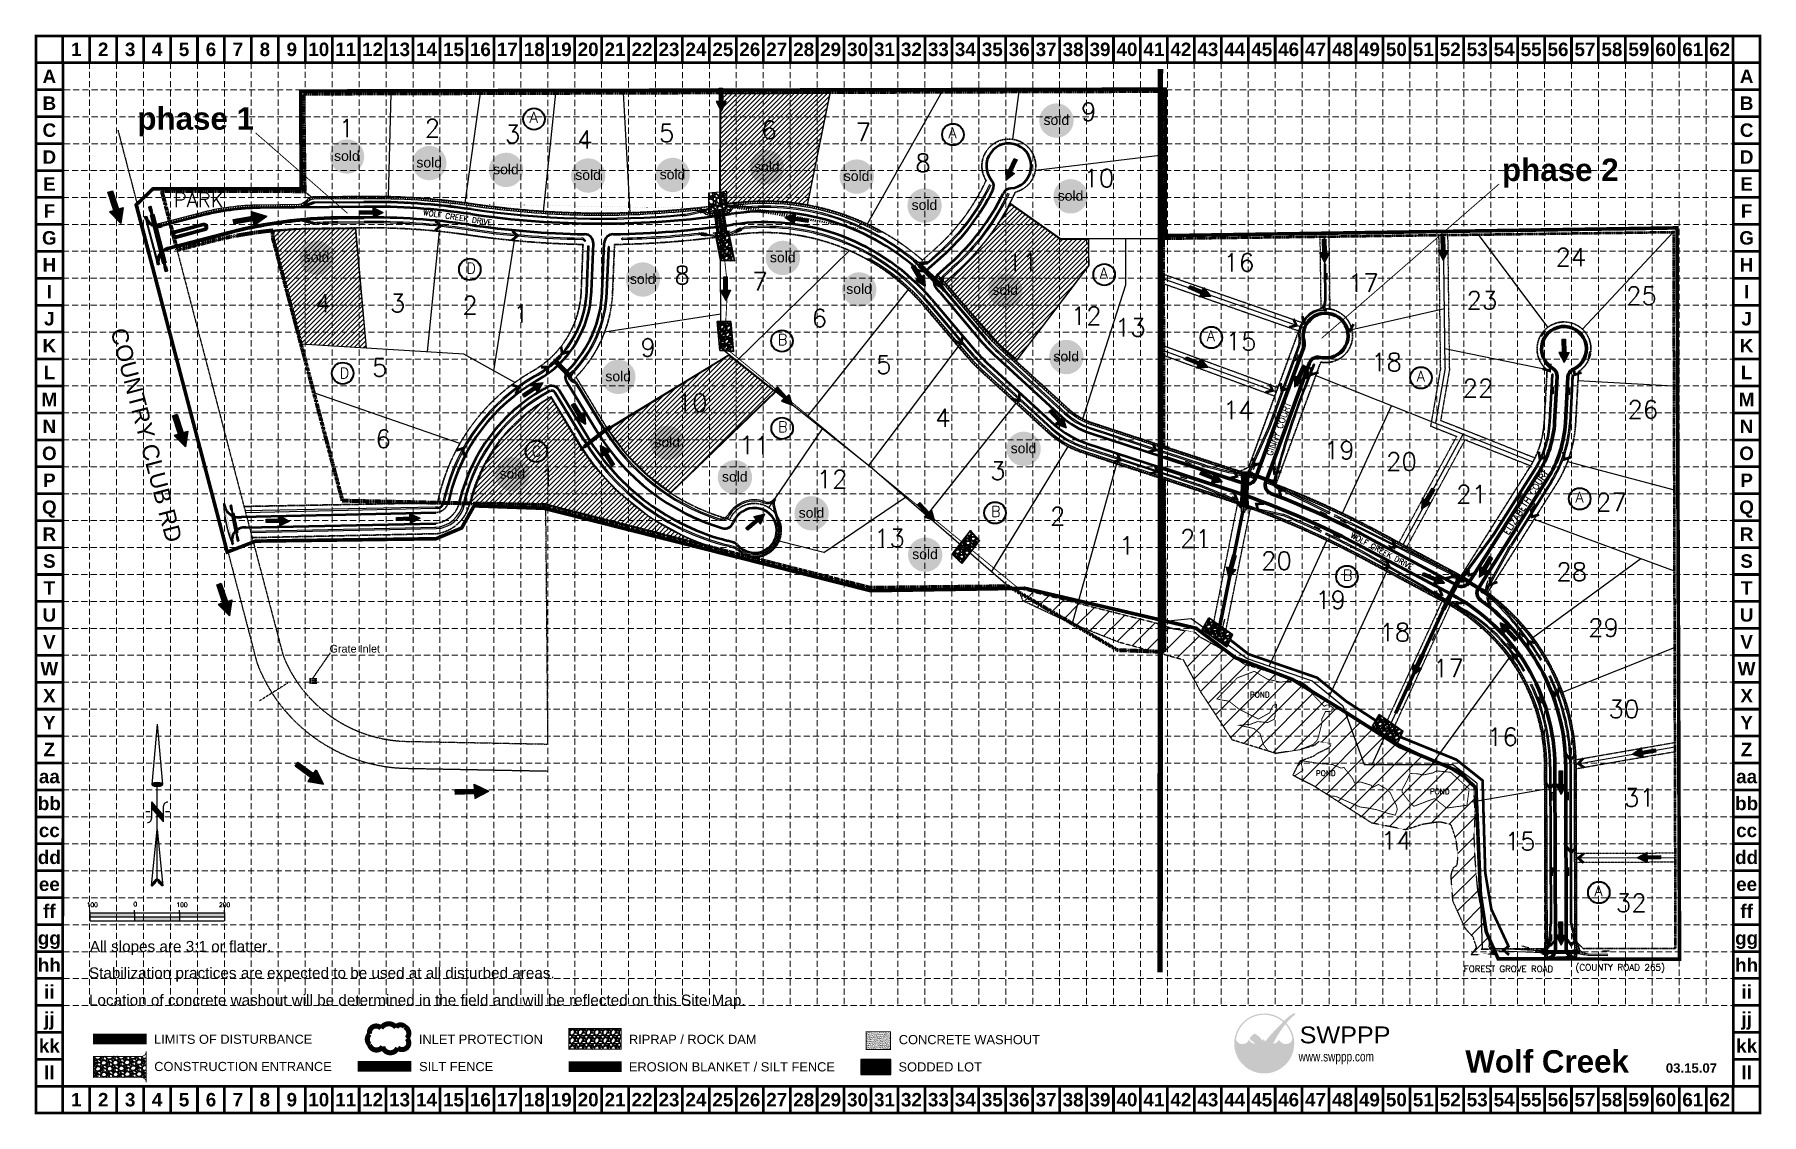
# Model space of a CAD drawing. Header units: inches. Extents: x 8856 to 12702, y 4190 to 6596.
import ezdxf
from ezdxf.enums import TextEntityAlignment as Align

# ---------------------------------------------------------------- set-up
doc = ezdxf.new("R2010")
doc.units = ezdxf.units.IN
doc.header["$MEASUREMENT"] = 0
for name, pattern in [('ACAD_ISO02W100', [15, 12, -3]), ('ACAD_ISO14W100', [24, 12, -3, 0, -3, 0, -3, 0, -3]), ('CENTER', [2, 1.25, -0.25, 0.25, -0.25]), ('CENTER2', [1.125, 0.75, -0.125, 0.125, -0.125]), ('HIDDEN', [0.375, 0.25, -0.125]), ('HIDDEN2', [0.1875, 0.125, -0.0625]), ('PHANTOM2', [1.25, 0.625, -0.125, 0.125, -0.125, 0.125, -0.125])]:
    doc.linetypes.add(name, pattern=pattern)
for name, color, linetype in [('BASE', 7, 'Continuous'), ('CL-CNTY-CLUB-RD', 7, 'CENTER'), ('COMMERCIAL LOT LINES', 7, 'PHANTOM2'), ('E-POND', 4, 'Continuous'), ('FUT-WTR', 7, 'HIDDEN2'), ('GRID', 254, 'HIDDEN'), ('LEGEND', 7, 'Continuous'), ('LIMITS OF DISTURBANCE', 1, 'HIDDEN'), ('LOGO', 7, 'Continuous'), ('NARROW', 7, 'Continuous'), ('P-CONC-RIRRAP', 2, 'Continuous'), ('P-DE', 7, 'HIDDEN2'), ('P-DITCH-BOT', 7, 'Continuous'), ('P-DITCH-BOTOM', 2, 'Continuous'), ('P-DITCH-FLO-ARO', 7, 'ACAD_ISO14W100'), ('P-FLD-PLN-LN', 1, 'HIDDEN'), ('P-LOT-IDEN', 2, 'Continuous'), ('P-LOT-LN', 7, 'Continuous'), ('P-LOT-LNS', 150, 'Continuous'), ('P-SAWCUT', 7, 'Continuous'), ('P-SDWLK', 7, 'Continuous'), ('P-STM-CL', 7, 'CENTER2'), ('P-STM-HDWL', 7, 'Continuous'), ('P-SW-CONC', 7, 'Continuous'), ('PHASE LINE', 7, 'Continuous'), ('SILT FENCE', 200, 'Continuous'), ('SODDED LOT', 2, 'Continuous')]:
    doc.layers.add(name, color=color, linetype=linetype)
for name, color, linetype, lineweight in [('block number', 7, 'Continuous', 40), ('BOUNDARY', 150, 'PHANTOM2', 90), ('lot number', 7, 'Continuous', 35), ('P-BNDRY', 5, 'PHANTOM2', 50), ('P-CHANNEL-CL', 7, 'CENTER2', 50), ('P-EP', 7, 'Continuous', 50), ('P-EP-TEMP', 7, 'Continuous', 50), ('P-PAV', 7, 'Continuous', 70), ('P-RIPRAP', 7, 'Continuous', 30), ('P-ROCK-RIPRAP', 7, 'Continuous', 30), ('P-ROW', 150, 'PHANTOM2', 30), ('P-ST-NAMES', 7, 'Continuous', 60), ('P-STM', 7, 'Continuous', 60)]:
    doc.layers.add(name, color=color, linetype=linetype, lineweight=lineweight)
doc.styles.add('L100', font='simplex', dxfattribs={"height": 10})
doc.styles.add('L120', font='simplex', dxfattribs={"height": 12})
doc.styles.add('L140', font='simplex', dxfattribs={"height": 14})
doc.styles.add("L200'", font='ARIAL.TTF', dxfattribs={"height": 0.001969})
doc.styles.add('L60', font='simplex', dxfattribs={"height": 6})
doc.styles.add('L80', font='simplex', dxfattribs={"height": 8})
doc.styles.add('LOGO1', font='Rockeb.TTF', dxfattribs={"height": 25})
doc.styles.add('ryland', font='ARIAL.TTF', dxfattribs={"height": 25})
doc.styles.get("Standard").update_dxf_attribs({"font": 'ARIALBD.TTF'})
doc.dimstyles.get("Standard").update_dxf_attribs({"dimtxt": 0.18, "dimasz": 0.18, "dimexe": 0.18, "dimexo": 0.0625, "dimgap": 0.09, "dimtad": 0, "dimtih": 1, "dimtoh": 1, "dimdec": 4, "dimzin": 0, "dimdsep": 46, "dimtxsty": 'Standard', "dimcen": 0.09, "dimadec": 0, "dimazin": 0, "dimtfac": 1, "dimtdec": 4, "dimtofl": 0, "dimtmove": 0, "dimatfit": 3, "dimfxl": 0, "dimtolj": 1, "dimtzin": 0, "dimarcsym": 0})
pattern_1 = [(50, (0, 0), (5.3794514, -0.470641), [0.5625, -6.1875]), (355, (0, 0), (-1.040635, 5.641441), [0.45, -4.95]), (100.4514, (0.4483, -0.039), (4.3388204, 5.1707966), [0.4780514, -5.2585658]), (46.1842, (0, 1.5), (8.004308, -1.2413926), [0.84375, -9.28125]), (96.6356, (0.667, 1.3966), (7.0099703, 7.305884), [0.717077, -7.8878475]), (351.1842, (0, 1.5), (7.0099646, 7.3058895), [0.675, -7.425]), (21, (0.75, 1.125), (4.4768029, -3.0196417), [0.5625, -6.1875]), (326, (0.75, 1.125), (1.824865, 5.4386253), [0.45, -4.95]), (71.4514, (1.123, 0.8734), (6.3016697, 2.4189787), [0.4780514, -5.2585658]), (37.5, (0, 0), (0.0911989, 2.4967039), [0, -4.89, 0, -5.025, 0, -4.96875]), (7.5, (0, 0), (1.9730215, 2.95808784), [0, -2.865, 0, -4.7775, 0, -1.89375]), (327.5, (-1.6725, 0), (4.00366827, -0.16916154), [0, -1.875, 0, -5.85, 0, -7.7625]), (317.5, (-2.4225, 0), (4.3738963, 0.7507874), [0, -2.4375, 0, -3.885, 0, -5.5125])]
pattern_2 = [(50, (0, 0), (3.5863009, -0.3137607), [0.375, -4.125]), (355, (0, 0), (-0.6937567, 3.7609607), [0.3, -3.3]), (100.4514, (0.299, -0.026), (2.8925469, 3.4471977), [0.31870095, -3.5057106]), (46.1842, (0, 1), (5.3362052, -0.8275951), [0.5625, -6.1875]), (96.6356, (0.4447, 0.931), (4.6733135, 4.8705894), [0.4780514, -5.258565]), (351.1842, (0, 1), (4.6733097, 4.870593), [0.45, -4.95]), (21, (0.5, 0.75), (2.98453526, -2.01309445), [0.375, -4.125]), (326, (0.5, 0.75), (1.2165767, 3.6257502), [0.3, -3.3]), (71.4514, (0.7487, 0.5822), (4.2011131, 1.6126525), [0.31870095, -3.5057106]), (37.5, (0, 0), (0.06079928, 1.66446927), [0, -3.26, 0, -3.35, 0, -3.3125]), (7.5, (0, 0), (1.31534769, 1.97205856), [0, -1.91, 0, -3.185, 0, -1.2625]), (327.5, (-1.115, 0), (2.66911218, -0.11277436), [0, -1.25, 0, -3.9, 0, -5.175]), (317.5, (-1.615, 0), (2.91593085, 0.5005249), [0, -1.625, 0, -2.59, 0, -3.675])]
pattern_3 = [(167.4056034, (224.24767, 11416.52903), (-47.071336198, 10.212210453), [0.538144, -53.276352]), (124.3625034, (223.72247, 11416.64637), (27.043201075, -39.8580656985), [0.923472, -91.4237]), (71.9032034, (223.20124, 11417.40868), (-18.704395975, -56.4459533915), [0.651152, -64.464128]), (206.6665034, (221.56433, 11418.27708), (71.6652075905, 35.7784583563), [0.840952, -83.254232]), (232.2265034, (220.81282, 11417.89966), (32.005303866, 40.9836642023), [0.82462, -81.637492]), (296.6665034, (220.3077, 11417.24785), (-35.7784583563, 71.6652075905), [0.840952, -83.254232]), (337.0870034, (220.68512, 11416.49635), (-60.3723042678, 25.6745956703), [1.112116, -110.099396]), (11.6481034, (221.70949, 11416.06337), (90.4144898103, 18.7941424382), [1.049952, -103.945284]), (60.8224034, (222.73782, 11416.27535), (29.6008723455, 53.4021385294), [0.8438, -83.536292]), (114.6292034, (223.1492, 11417.0121), (18.109879677, -40.299284364), [0.963328, -47.203052]), (161.7902034, (222.74773, 11417.88777), (-61.8942346895, 20.226313255), [1.245792, -123.3335]), (78.2069034, (223.47302, 11414.8072), (7.168354966, 36.174781704), [0.425204, -42.095376]), (110.8620034, (223.55992, 11415.22343), (18.551070096, -49.232688237), [0.808948, -80.086044]), (164.392803, (223.2718, 11415.9793), (-3.4851029, -1.9631779), [0.565684, -5.091168]), (142.5914034, (223.55263, 11416.4589), (16.786094238, -13.499151157), [0.304632, -30.15846]), (231.1942034, (223.31065, 11416.64394), (8.492129403, 9.37463394), [0.430812, -21.109848]), (330.3566034, (223.0407, 11416.3082), (12.859740345, -6.52893922), [0.699716, -22.624092]), (100.957903, (223.6488, 11415.9621), (0.44125914, -8.93337938), [0.505964, -12.143148]), (315.7823034, (222.17201, 11418.6653), (30.0870573494, -28.961508657), [0.7088, -70.17138]), (9.7390034, (222.68, 11418.171), (-46.188827664, -7.654563502), [0.594644, -58.869632]), (232.5914034, (224.34583, 11416.3548), (13.499151157, 16.786094238), [0.60926, -29.853832]), (283.0033034, (223.9757, 11415.87083), (-9.1764970356, 40.740543759), [0.7088, -70.17138]), (278.8368034, (220.01125, 11417.44813), (-2.845700303, 21.351862417), [0.68352, -33.492496]), (234.1679034, (220.11625, 11416.77273), (28.520261222, 39.020438934), [0.572712, -56.698572]), (6.1942034, (220.88036, 11414.35675), (21.351865512, 2.845677582), [0.60926, -29.853832]), (316.7468034, (221.48606, 11414.4225), (-39.461696962, 37.4536327894), [0.670524, -66.381696]), (8.8368034, (219.9184, 11416.06445), (-21.351862417, -2.845700303), [0.34176, -33.834256]), (40.7027034, (220.7626, 11414.56586), (11.9772374, 11.33780423), [0.20396, -20.192116]), (105.356603, (220.9172, 11414.6989), (2.40443785, -12.41848094), [0.82462, -15.6678]), (125.4018034, (220.6988, 11415.49405), (23.1168718636, -32.8878417305), [0.7642, -75.655692]), (243.082903, (222.727, 11416.1315), (5.00702226, 7.41146021), [0.576888, -13.845316]), (292.5500034, (222.46585, 11415.61715), (26.4037810617, -63.1730995942), [1.007176, -99.710252]), (0.3382034, (222.8521, 11414.68698), (-32.248423527, 0.198165745), [0.411824, -40.770696]), (29.392803, (223.264, 11414.6894), (1.5219246, 5.4482791), [0.24, -3.76]), (59.6492034, (220.7641, 11415.62264), (-16.543022429, -27.6826354335), [0.555696, -55.01408]), (347.4056034, (221.0449, 11416.10218), (47.071336198, -10.212210453), [1.076288, -52.738208]), (299.392803, (222.0953, 11415.8675), (5.4482791, -1.5219246), [1.04, -2.96]), (264.6976034, (222.6057, 11414.96137), (4.763981382, 48.593256454), [0.632456, -62.613096]), (193.4474034, (222.54726, 11414.3316), (-15.90358493, -4.36760793), [0.582408, -28.538032]), (147.0388034, (221.98082, 11414.19618), (-72.151405662, 46.5851326068), [0.94826, -93.877896]), (114.8189034, (221.18519, 11414.7121), (-22.0362220995, 47.2694931375), [1.003196, -99.316296])]
pattern_4 = [(50, (0, 0), (3.5863009, -0.3137607), [0.375, -4.125]), (355, (0, 0), (-0.6937567, 3.7609607), [0.3, -3.3]), (100.4514, (0.299, -0.026), (2.8925469, 3.4471977), [0.31870095, -3.5057106]), (46.1842, (0, 1), (5.3362052, -0.827595), [0.5625, -6.1875]), (96.6356, (0.4447, 0.931), (4.6733135, 4.8705894), [0.4780514, -5.258565]), (351.1842, (0, 1), (4.6733097, 4.870593), [0.45, -4.95]), (21, (0.5, 0.75), (2.98453526, -2.01309445), [0.375, -4.125]), (326, (0.5, 0.75), (1.2165767, 3.6257502), [0.3, -3.3]), (71.4514, (0.7487, 0.5822), (4.2011131, 1.6126525), [0.31870095, -3.5057106]), (37.5, (0, 0), (0.06079928, 1.66446927), [0, -3.26, 0, -3.35, 0, -3.3125]), (7.5, (0, 0), (1.31534769, 1.97205856), [0, -1.91, 0, -3.185, 0, -1.2625]), (327.5, (-1.115, 0), (2.66911218, -0.11277436), [0, -1.25, 0, -3.9, 0, -5.175]), (317.5, (-1.615, 0), (2.91593085, 0.5005249), [0, -1.625, 0, -2.59, 0, -3.675])]

msp = doc.modelspace()

# ---------------------------------------------------------------- texts
at = {"layer": 'BASE'}
for s, p in [('1', (8949.4, 6562.8)), ('2', (9009.4, 6562.8)), ('3', (9069.4, 6562.8)), ('4', (9129.4, 6562.8)), ('5', (9189.4, 6562.8)), ('6', (9249.4, 6562.8)), ('7', (9309.4, 6562.8)), ('8', (9369.4, 6562.8)), ('9', (9429.4, 6562.8)), ('10', (9489.4, 6562.8)), ('11', (9549.4, 6562.8)), ('12', (9609.4, 6562.8)), ('13', (9669.4, 6562.8)), ('14', (9729.4, 6562.8)), ('15', (9789.4, 6562.8)), ('16', (9849.4, 6562.8)), ('17', (9909.4, 6562.8)), ('18', (9969.4, 6562.8)), ('19', (10029.4, 6562.8)), ('20', (10089.4, 6562.8)), ('21', (10149.4, 6562.8)), ('22', (10209.4, 6562.8)), ('23', (10269.4, 6562.8)), ('24', (10329.4, 6562.8)), ('25', (10389.4, 6562.8)), ('26', (10449.4, 6562.8)), ('27', (10509.4, 6562.8)), ('28', (10569.4, 6562.8)), ('29', (10629.4, 6562.8)), ('30', (10689.4, 6562.8)), ('31', (10749.4, 6562.8)), ('32', (10809.4, 6562.8)), ('33', (10869.4, 6562.8)), ('34', (10929.4, 6562.8)), ('35', (10989.4, 6562.8)), ('36', (11049.4, 6562.8)), ('37', (11109.4, 6562.8)), ('38', (11169.4, 6562.8)), ('39', (11229.4, 6562.8)), ('40', (11289.4, 6562.8)), ('41', (11349.4, 6562.8)), ('42', (11409.4, 6562.8)), ('43', (11469.4, 6562.8)), ('44', (11529.4, 6562.8)), ('45', (11589.4, 6562.8)), ('46', (11649.4, 6562.8)), ('47', (11709.4, 6562.8)), ('48', (11769.4, 6562.8)), ('49', (11829.4, 6562.8)), ('50', (11889.4, 6562.8)), ('51', (11949.4, 6562.8)), ('52', (12009.4, 6562.8)), ('53', (12069.4, 6562.8)), ('54', (12129.4, 6562.8)), ('55', (12189.4, 6562.8)), ('56', (12249.4, 6562.8)), ('57', (12309.4, 6562.8)), ('58', (12369.4, 6562.8)), ('59', (12429.4, 6562.8)), ('60', (12489.4, 6562.8)), ('61', (12549.4, 6562.8)), ('62', (12609.4, 6562.8)), ('A', (8889.4, 6502.8)), ('A', (12669.4, 6502.8)), ('B', (8889.4, 6442.8)), ('B', (12669.4, 6442.8)), ('C', (8889.4, 6382.8)), ('C', (12669.4, 6382.8)), ('D', (8889.4, 6322.8)), ('D', (12669.4, 6322.8)), ('E', (8889.4, 6262.8)), ('E', (12669.4, 6262.8)), ('F', (8889.4, 6202.8)), ('F', (12669.4, 6202.8)), ('G', (8889.4, 6142.8)), ('G', (12669.4, 6142.8)), ('H', (8889.4, 6082.8)), ('H', (12669.4, 6082.8)), ('I', (8889.4, 6022.8)), ('I', (12669.4, 6022.8)), ('J', (8889.4, 5962.8)), ('J', (12669.4, 5962.8)), ('K', (8889.4, 5902.8)), ('K', (12669.4, 5902.8)), ('L', (8889.4, 5842.8)), ('L', (12669.4, 5842.8)), ('M', (8889.4, 5782.8)), ('M', (12669.4, 5782.8)), ('N', (8889.4, 5722.8)), ('N', (12669.4, 5722.8)), ('O', (8889.4, 5662.8)), ('O', (12669.4, 5662.8)), ('P', (8889.4, 5602.8)), ('P', (12669.4, 5602.8)), ('Q', (8889.4, 5542.8)), ('Q', (12669.4, 5542.8)), ('R', (8889.4, 5482.8)), ('R', (12669.4, 5482.8)), ('S', (8889.4, 5422.8)), ('S', (12669.4, 5422.8)), ('T', (8889.4, 5362.8)), ('T', (12669.4, 5362.8)), ('U', (8889.4, 5302.8)), ('U', (12669.4, 5302.8)), ('V', (8889.4, 5242.8)), ('V', (12669.4, 5242.8)), ('W', (8889.4, 5182.8)), ('W', (12669.4, 5182.8)), ('X', (8889.4, 5122.8)), ('X', (12669.4, 5122.8)), ('Y', (8889.4, 5062.8)), ('Y', (12669.4, 5062.8)), ('Z', (8889.4, 5002.8)), ('Z', (12669.4, 5002.8)), ('aa', (8889.4, 4942.8)), ('aa', (12669.4, 4942.8)), ('bb', (8889.4, 4882.8)), ('bb', (12669.4, 4882.8)), ('cc', (8889.4, 4822.8)), ('cc', (12669.4, 4822.8)), ('dd', (8889.4, 4762.8)), ('dd', (12669.4, 4762.8)), ('ee', (8889.4, 4702.8)), ('ee', (12669.4, 4702.8)), ('ff', (8889.4, 4642.8)), ('ff', (12669.4, 4642.8)), ('gg', (8889.4, 4582.8)), ('gg', (12669.4, 4582.8)), ('hh', (8889.4, 4522.8)), ('hh', (12669.4, 4522.8)), ('ii', (8889.4, 4462.8)), ('ii', (12669.4, 4462.8)), ('jj', (8889.4, 4402.8)), ('jj', (12669.4, 4402.8)), ('kk', (8889.4, 4342.8)), ('kk', (12669.4, 4342.8)), ('ll', (8889.4, 4282.8)), ('ll', (12669.4, 4282.8)), ('1', (8949.4, 4222.8)), ('2', (9009.4, 4222.8)), ('3', (9069.4, 4222.8)), ('4', (9129.4, 4222.8)), ('5', (9189.4, 4222.8)), ('6', (9249.4, 4222.8)), ('7', (9309.4, 4222.8)), ('8', (9369.4, 4222.8)), ('9', (9429.4, 4222.8)), ('10', (9489.4, 4222.8)), ('11', (9549.4, 4222.8)), ('12', (9609.4, 4222.8)), ('13', (9669.4, 4222.8)), ('14', (9729.4, 4222.8)), ('15', (9789.4, 4222.8)), ('16', (9849.4, 4222.8)), ('17', (9909.4, 4222.8)), ('18', (9969.4, 4222.8)), ('19', (10029.4, 4222.8)), ('20', (10089.4, 4222.8)), ('21', (10149.4, 4222.8)), ('22', (10209.4, 4222.8)), ('23', (10269.4, 4222.8)), ('24', (10329.4, 4222.8)), ('25', (10389.4, 4222.8)), ('26', (10449.4, 4222.8)), ('27', (10509.4, 4222.8)), ('28', (10569.4, 4222.8)), ('29', (10629.4, 4222.8)), ('30', (10689.4, 4222.8)), ('31', (10749.4, 4222.8)), ('32', (10809.4, 4222.8)), ('33', (10869.4, 4222.8)), ('34', (10929.4, 4222.8)), ('35', (10989.4, 4222.8)), ('36', (11049.4, 4222.8)), ('37', (11109.4, 4222.8)), ('38', (11169.4, 4222.8)), ('39', (11229.4, 4222.8)), ('40', (11289.4, 4222.8)), ('41', (11349.4, 4222.8)), ('42', (11409.4, 4222.8)), ('43', (11469.4, 4222.8)), ('44', (11529.4, 4222.8)), ('45', (11589.4, 4222.8)), ('46', (11649.4, 4222.8)), ('47', (11709.4, 4222.8)), ('48', (11769.4, 4222.8)), ('49', (11829.4, 4222.8)), ('50', (11889.4, 4222.8)), ('51', (11949.4, 4222.8)), ('52', (12009.4, 4222.8)), ('53', (12069.4, 4222.8)), ('54', (12129.4, 4222.8)), ('55', (12189.4, 4222.8)), ('56', (12249.4, 4222.8)), ('57', (12309.4, 4222.8)), ('58', (12369.4, 4222.8)), ('59', (12429.4, 4222.8)), ('60', (12489.4, 4222.8)), ('61', (12549.4, 4222.8)), ('62', (12609.4, 4222.8))]:
    msp.add_text(s, height=30, dxfattribs=at).set_placement(p, align=Align.MIDDLE_CENTER)
at = {"layer": 'BASE', "color": 7}
for s, p in [('phase 1', (9215.3, 6383.8)), ('phase 2', (12254.5, 6269.5)), ('Wolf Creek', (12225.1, 4283.1))]:
    msp.add_text(s, height=49.95, dxfattribs=at).set_placement(p, align=Align.CENTER)
at = {"layer": 'BASE', "style": "L200'"}
msp.add_text('COUNTRY CLUB RD', height=36.566, rotation=284.7891, dxfattribs=at).set_placement((9025.3, 5936.1))
msp.add_text('Grate Inlet', height=17.222, dxfattribs=at).set_placement((9513.5, 5218.8))
at = {"layer": 'BASE', "color": 7, "style": "L200'"}
for s, p in [('All slopes are 3:1 or flatter.', (8979.7, 4552.1)), ('Stabilization practices are expected to be used at all disturbed areas.', (8977.6, 4493.1)), ('Location of concrete washout will be determined in the field and will be reflected on this Site Map.', (8977.6, 4432.5))]:
    msp.add_text(s, height=24.333, dxfattribs=at).set_placement(p)
at = {"layer": 'BASE'}
msp.add_text('03.15.07', height=21, dxfattribs=at).set_placement((12546.5, 4282.8), align=Align.CENTER)
at = {"layer": 'block number', "style": 'L120'}
msp.add_text('C', height=24, dxfattribs=at).set_placement((9963.7, 5655.5))
at = {"layer": 'block number', "char_height": 24, "width": 100.919, "attachment_point": 1, "style": 'L120'}
for s, insert in [('A', (9958.8, 6423.3)), ('A', (10891.7, 6388.7)), ('D', (9817.9, 6087.2)), ('A', (11228.7, 6076.5)), ('B', (10511.6, 5928.1)), ('A', (11467.1, 5936.5)), ('D', (9535.6, 5853.5)), ('A', (11934.3, 5846.8)), ('B', (10512.1, 5733.6)), ('A', (12287.8, 5577.2)), ('B', (10986.4, 5545.2)), ('B', (11769.9, 5403.3)), ('A', (12330.3, 4700.1))]:
    msp.add_mtext(s, dxfattribs=dict(at, insert=insert))
at = {"layer": 'E-POND', "color": 5, "char_height": 12, "attachment_point": 5, "style": 'L60'}
for insert in [(11585.1, 5125.1), (11732.1, 4950.1), (11985.9, 4909.5)]:
    msp.add_mtext('POND', dxfattribs=dict(at, insert=insert))
at = {"layer": 'LEGEND', "style": "L200'"}
for s, height, p in [('LIMITS OF DISTURBANCE', 20.459, (9122.6, 4347.2)), ('INLET PROTECTION', 20.459, (9712.3, 4347)), ('RIPRAP / ROCK DAM', 20.459, (10180.2, 4346.9)), ('CONCRETE WASHOUT', 20.459, (10781.2, 4346.4)), ('CONSTRUCTION ENTRANCE', 20.459, (9123, 4286.5)), ('SILT FENCE', 20.46, (9712.9, 4286.3)), ('EROSION BLANKET / SILT FENCE', 20.459, (10180.1, 4285.7)), ('SODDED LOT', 20.46, (10780.6, 4285.6))]:
    msp.add_text(s, height=height, dxfattribs=at).set_placement(p)
at = {"layer": 'lot number', "style": 'L100'}
for s, p in [('9', (11204.2, 6403.7)), ('1', (9551.3, 6367.1)), ('2', (9742.6, 6367.1)), ('3', (9921.2, 6354.1)), ('5', (10264.3, 6356.4)), ('6', (10492.4, 6363.2)), ('7', (10702.3, 6358.2)), ('4', (10082.4, 6342.2)), ('8', (10835.1, 6289.7)), ('10', (11226.9, 6255.7)), ('8', (10298.8, 6039.9)), ('11', (11056.1, 6068.3)), ('7', (10472, 6025.8)), ('4', (9499, 5977.6)), ('3', (9665.1, 5977.4)), ('2', (9826.3, 5972.6)), ('1', (9939.9, 5954.1)), ('6', (10604.3, 5943.8)), ('12', (11198.6, 5949)), ('13', (11296.9, 5923.4)), ('9', (10223, 5878.6)), ('5', (9625.2, 5834.1)), ('5', (10747.7, 5840.2)), ('10', (10320.8, 5755.5)), ('4', (10879.6, 5722.1)), ('6', (9633, 5674.9)), ('11', (10459.6, 5661.1)), ('1', (9998.9, 5588.4)), ('12', (10632.6, 5585)), ('3', (11001.9, 5603.7)), ('2', (11135.1, 5502.7)), ('13', (10760.4, 5454.1)), ('1', (11288.7, 5437.3))]:
    msp.add_text(s, height=40, dxfattribs=at).set_placement(p, align=Align.CENTER)
at = {"layer": 'lot number', "insert": (9221.7, 6227.5), "char_height": 32, "attachment_point": 5, "style": 'L100'}
msp.add_mtext('PARK', dxfattribs=at)
at = {"layer": 'P-LOT-IDEN', "color": 7, "style": 'L100'}
for s, p in [('24', (12278.1, 6079.7)), ('16', (11538.7, 6068)), ('17', (11815.7, 6022.9)), ('23', (12080, 5983.6)), ('25', (12435.3, 5993.9)), ('15', (11543.7, 5892.4)), ('18', (11867.4, 5846)), ('22', (12071.2, 5787.8)), ('14', (11537.3, 5739.2)), ('26', (12438.4, 5740.4)), ('19', (11762.3, 5649.8)), ('20', (11900.7, 5624.3)), ('21', (12056.8, 5551.6)), ('27', (12368.2, 5534)), ('21', (11441.8, 5453)), ('20', (11622.4, 5403.5)), ('28', (12279.9, 5378.9)), ('19', (11742.9, 5316.3)), ('18', (11886, 5244.2)), ('29', (12350.7, 5254.4)), ('17', (12005.6, 5164)), ('30', (12396.2, 5073.2)), ('16', (12125.7, 5011.1)), ('31', (12430.8, 4875.8)), ('14', (11889.5, 4780.2)), ('15', (12165.1, 4778.5)), ('32', (12412.5, 4641))]:
    msp.add_text(s, height=40, dxfattribs=at).set_placement(p, align=Align.CENTER)
at = {"layer": 'P-ST-NAMES', "attachment_point": 1, "style": 'L140'}
for s, insert, char_height, width, rotation in [('WOLF CREEK DRIVE', (9722.9, 6205.8), 12, 382.496, 351.3498), ('WOLF CREEK DRIVE', (11791.8, 5486.7), 12, 382.496, 331.8394), ('FOREST GROVE ROAD', (12039.8, 4521.3), 14, 727.935, 359.9752)]:
    msp.add_mtext(s, dxfattribs=dict(at, insert=insert, char_height=char_height, width=width, rotation=rotation))
at = {"layer": 'P-ST-NAMES', "char_height": 14, "attachment_point": 8, "style": 'L140'}
for s, insert, rotation in [('GINNY COURT', (11634.1, 5714.5), 69.8304), ('ELIZABETH COURT', (12183.7, 5549.8), 57.3082)]:
    msp.add_mtext(s, dxfattribs=dict(at, insert=insert, rotation=rotation))
at = {"layer": 'P-ST-NAMES', "lineweight": 35, "insert": (12288.2, 4524.7), "char_height": 14.4, "width": 688.492, "attachment_point": 1, "rotation": 359.9752, "style": 'L80'}
msp.add_mtext('(COUNTY ROAD 265)', dxfattribs=at)

# ---------------------------------------------------------------- blocks, each defined once
blk = doc.blocks.new('TF')
for p, q in [((0.001, -0.02), (0.001, 0.02)), ((0.001, 0.02), (0.161, 0.02)), ((0.161, 0.02), (0.161, 0.06)), ((0.161, 0.06), (0.281, 0)), ((0.161, -0.06), (0.281, 0)), ((0.161, -0.02), (0.001, -0.02)), ((0.161, -0.02), (0.161, -0.06))]:
    blk.add_line(p, q)
for points in [[(0.001, 0.02), (0.001, -0.02), (0.161, 0.02), (0.161, -0.02)], [(0.161, -0.06), (0.161, 0.06), (0.281, 0), (0.161, 0.06)]]:
    blk.add_solid(points)
blk = doc.blocks.new('arrow')
at = {"xscale": 192.0000000000001, "yscale": 192, "zscale": 192, "rotation": 89.54514789520785}
blk.add_blockref('TF', (-0.4, -54), dxfattribs=at)
blk = doc.blocks.new('A$C3F6A6B97')
at = {"layer": 'P-ROCK-RIPRAP'}
h = blk.add_hatch(dxfattribs=at)
h.set_pattern_fill('GRAVEL', color=1, scale=2.8, style=0)
h.set_pattern_definition([(228.0128, (-6377.07306, -4239.19332), (-22.39999505, -25.2000037565), [0.3767008, -37.2934464]), (184.9697, (-6377.32506, -4239.47332), (33.6000029442, 2.7999756596), [0.6464304, -63.99659]), (132.5104, (-6377.96906, -4239.52932), (27.9999740114, -30.800024287), [0.4558064, -45.1248896]), (267.2737, (-6379.06106, -4240.22932), (2.7999888496, 56.000000826), [0.5886664, -58.2779624]), (292.8337, (-6379.08906, -4240.81732), (-14.0000277352, 33.599989953), [0.577234, -57.1462444]), (357.2737, (-6378.86506, -4241.34932), (-56.000000826, 2.7999888496), [0.5886664, -58.2779624]), (37.6942, (-6378.27706, -4241.37732), (-36.4000205677, -27.9999731344), [0.7784812, -77.0695772]), (72.2553, (-6377.66106, -4240.90132), (19.6000301356, 61.5999894475), [0.7349664, -72.7616988]), (121.4296, (-6377.43706, -4240.20132), (-22.4000230557, 36.3999861022), [0.59066, -58.4754044]), (175.2364, (-6377.74506, -4239.69732), (30.80000265, -2.7999762915), [0.6743296, -33.0421364]), (222.3974, (-6378.41706, -4239.64132), (-33.600020583, -30.7999778296), [0.8720544, -86.33345]), (138.8141, (-6376.28906, -4240.25732), (-19.600008251, 16.799992477), [0.2976428, -29.4667632]), (171.4692, (-6376.51306, -4240.06132), (36.3999951975, -5.600022148), [0.5662636, -56.0602308]), (225, (-6377.073, -4239.9773), (-3e-16, -2.80000087), [0.3959788, -3.5638176]), (203.1986, (-6377.26906, -4239.64132), (13.999999246, 5.60000371), [0.2132424, -21.110922]), (291.8014, (-6377.46506, -4239.7253), (-2.79999975, 8.400000764), [0.3015684, -14.7768936]), (30.9638, (-6377.35306, -4240.0053), (8.399994462, 5.600006954), [0.4898012, -15.8368644]), (161.5651, (-6376.9331, -4239.7533), (5.60000122, -2.79999553), [0.3541748, -8.5002036]), (16.3895, (-6379.08906, -4239.72532), (28.0000061556, 8.3999795875), [0.49616, -49.119966]), (70.3462, (-6378.61306, -4239.58532), (-11.1999866926, -30.8000059797), [0.4162508, -41.2087424]), (293.1986, (-6376.93306, -4239.19332), (-5.60000371, 13.999999246), [0.426482, -20.8976824]), (343.6105, (-6376.76506, -4239.58532), (-28.0000061556, 8.3999795875), [0.49616, -49.119966]), (339.444, (-6379.08906, -4241.46132), (-14.000005165, 5.59998879), [0.478464, -23.4447472]), (294.7751, (-6378.64106, -4241.62932), (-13.99997813, 30.800009581), [0.4008984, -39.6890004]), (66.8014, (-6376.90506, -4241.99332), (5.60000371, 13.999999246), [0.426482, -20.8976824]), (17.354, (-6376.73706, -4241.60132), (-36.4000056535, -11.1999846063), [0.4693668, -46.4671872]), (69.444, (-6378.27706, -4241.99332), (-5.59998879, -14.000005165), [0.239232, -23.6839792]), (101.3099, (-6377.07306, -4241.9933), (-2.79999337, 11.200002106), [0.142772, -14.1344812]), (165.9638, (-6377.10106, -4241.8533), (8.40000153, -2.79999456), [0.577234, -10.96746]), (186.009, (-6377.66106, -4241.71332), (27.9999993025, 2.799998089), [0.53494, -52.9589844]), (303.6901, (-6377.3531, -4240.2573), (-2.80000374, 5.59999876), [0.4038216, -9.6917212]), (353.1572, (-6377.12906, -4240.59332), (47.5999982233, -5.6000223942), [0.7050232, -69.7971764]), (60.9454, (-6376.42906, -4240.67732), (-11.200000076, -19.600001077), [0.2882768, -28.5394872]), (90, (-6376.289, -4240.4253), (-2.8, 2.8), [0.168, -2.632]), (120.2564, (-6377.71706, -4241.62932), (11.199985683, -19.6000068764), [0.3889872, -38.509856]), (48.0128, (-6377.91306, -4241.29332), (22.39999505, 25.2000037565), [0.7534016, -36.9167456]), (0, (-6377.409, -4240.7333), (2.8, 2.8), [0.728, -2.072]), (325.3048, (-6376.68106, -4240.73332), (-27.999983925, 19.600024107), [0.4427192, -43.8291672]), (254.0546, (-6376.31706, -4240.98532), (-2.79999969, -11.200000355), [0.4076856, -19.9766224]), (207.646, (-6376.42906, -4241.37732), (-53.1999882601, -28.0000215969), [0.663782, -65.7145272]), (175.4261, (-6377.01706, -4241.68532), (-36.4000015633, 2.7999854433), [0.7022372, -69.5214072])])
h.paths.add_polyline_path([(5.1, 94.6), (1.7, 93.7), (0, 100.5), (3.4, 101.4)])
h = blk.add_hatch(dxfattribs=at)
h.set_pattern_fill('GRAVEL', color=1, scale=2.8, style=0)
h.set_pattern_definition([(228.0128, (-6374.25368, -4250.21347), (-22.39999505, -25.2000037565), [0.3767008, -37.2934464]), (184.9697, (-6374.50568, -4250.49347), (33.6000029442, 2.7999756596), [0.6464304, -63.99659]), (132.5104, (-6375.14968, -4250.54947), (27.9999740114, -30.800024287), [0.4558064, -45.1248896]), (267.2737, (-6376.24168, -4251.24947), (2.7999888496, 56.000000826), [0.5886664, -58.2779624]), (292.8337, (-6376.26968, -4251.83747), (-14.0000277352, 33.599989953), [0.577234, -57.1462444]), (357.2737, (-6376.04568, -4252.36947), (-56.000000826, 2.7999888496), [0.5886664, -58.2779624]), (37.6942, (-6375.45768, -4252.39747), (-36.4000205677, -27.9999731344), [0.7784812, -77.0695772]), (72.2553, (-6374.84168, -4251.92147), (19.6000301356, 61.5999894475), [0.7349664, -72.7616988]), (121.4296, (-6374.61768, -4251.22147), (-22.4000230557, 36.3999861022), [0.59066, -58.4754044]), (175.2364, (-6374.92568, -4250.71747), (30.80000265, -2.7999762915), [0.6743296, -33.0421364]), (222.3974, (-6375.59768, -4250.66147), (-33.600020583, -30.7999778296), [0.8720544, -86.33345]), (138.8141, (-6373.46968, -4251.27747), (-19.600008251, 16.799992477), [0.2976428, -29.4667632]), (171.4692, (-6373.69368, -4251.08147), (36.3999951975, -5.600022148), [0.5662636, -56.0602308]), (225, (-6374.2537, -4250.9975), (-3e-16, -2.80000087), [0.3959788, -3.5638176]), (203.1986, (-6374.44968, -4250.66147), (13.999999246, 5.60000371), [0.2132424, -21.110922]), (291.8014, (-6374.6457, -4250.74547), (-2.79999975, 8.400000764), [0.3015684, -14.7768936]), (30.9638, (-6374.5337, -4251.02547), (8.399994462, 5.600006954), [0.4898012, -15.8368644]), (161.5651, (-6374.1137, -4250.7735), (5.60000122, -2.79999553), [0.3541748, -8.5002036]), (16.3895, (-6376.26968, -4250.74547), (28.0000061556, 8.3999795875), [0.49616, -49.119966]), (70.3462, (-6375.79368, -4250.60547), (-11.1999866926, -30.8000059797), [0.4162508, -41.2087424]), (293.1986, (-6374.11368, -4250.21347), (-5.60000371, 13.999999246), [0.426482, -20.8976824]), (343.6105, (-6373.94568, -4250.60547), (-28.0000061556, 8.3999795875), [0.49616, -49.119966]), (339.444, (-6376.26968, -4252.48147), (-14.000005165, 5.59998879), [0.478464, -23.4447472]), (294.7751, (-6375.82168, -4252.64947), (-13.99997813, 30.800009581), [0.4008984, -39.6890004]), (66.8014, (-6374.08568, -4253.01347), (5.60000371, 13.999999246), [0.426482, -20.8976824]), (17.354, (-6373.91768, -4252.62147), (-36.4000056535, -11.1999846063), [0.4693668, -46.4671872]), (69.444, (-6375.45768, -4253.01347), (-5.59998879, -14.000005165), [0.239232, -23.6839792]), (101.3099, (-6374.2537, -4253.0135), (-2.79999337, 11.200002106), [0.142772, -14.1344812]), (165.9638, (-6374.2817, -4252.8735), (8.40000153, -2.79999456), [0.577234, -10.96746]), (186.009, (-6374.84168, -4252.73347), (27.9999993025, 2.799998089), [0.53494, -52.9589844]), (303.6901, (-6374.5337, -4251.2775), (-2.80000374, 5.59999876), [0.4038216, -9.6917212]), (353.1572, (-6374.30968, -4251.61347), (47.5999982233, -5.6000223942), [0.7050232, -69.7971764]), (60.9454, (-6373.60968, -4251.69747), (-11.200000076, -19.600001077), [0.2882768, -28.5394872]), (90, (-6373.4697, -4251.4455), (-2.8, 2.8), [0.168, -2.632]), (120.2564, (-6374.89768, -4252.64947), (11.199985683, -19.6000068764), [0.3889872, -38.509856]), (48.0128, (-6375.09368, -4252.31347), (22.39999505, 25.2000037565), [0.7534016, -36.9167456]), (0, (-6374.5897, -4251.7535), (2.8, 2.8), [0.728, -2.072]), (325.3048, (-6373.86168, -4251.75347), (-27.999983925, 19.600024107), [0.4427192, -43.8291672]), (254.0546, (-6373.49768, -4252.00547), (-2.79999969, -11.200000355), [0.4076856, -19.9766224]), (207.646, (-6373.60968, -4252.39747), (-53.1999882601, -28.0000215969), [0.663782, -65.7145272]), (175.4261, (-6374.19768, -4252.70547), (-36.4000015633, 2.7999854433), [0.7022372, -69.5214072])])
h.paths.add_polyline_path([(27.4, 7.7), (29.1, 0.9), (25.7, 0), (24, 6.8)])
at = {"layer": 'P-ROCK-RIPRAP', "color": 1}
blk.add_lwpolyline([(5.1, 94.6), (1.7, 93.7), (0, 100.5), (3.4, 101.4), (5.1, 94.6)], dxfattribs=at)
blk.add_lwpolyline([(27.4, 7.7), (29.1, 0.9), (25.7, 0), (24, 6.8)], close=True, dxfattribs=at)
at = {"layer": 'P-STM'}
for points in [[(3.7, 88.3), (23.1, 12.4)], [(4.7, 88.6), (24.1, 12.7)], [(5, 88.7), (24.4, 12.8)], [(6, 88.9), (25.4, 13)]]:
    blk.add_lwpolyline(points, dxfattribs=at)
at = {"layer": 'P-STM-CL'}
blk.add_lwpolyline([(3.4, 94.1), (25.7, 7.2)], dxfattribs=at)
at = {"layer": 'P-STM-HDWL'}
for p, q in [((4.8, 94.5), (2, 93.8)), ((2, 93.8), (3.7, 87.6)), ((2.2, 93.8), (3.7, 88.3)), ((4.6, 94.3), (2.3, 93.7)), ((4.9, 93.1), (2.6, 92.5)), ((5, 92.9), (2.6, 92.3)), ((5.3, 91.7), (2.9, 91.1)), ((5.3, 91.6), (3, 90.9)), ((5.6, 90.4), (3.3, 89.8)), ((5.7, 90.2), (3.3, 89.6)), ((6, 88.9), (3.7, 88.3)), ((3.7, 87.6), (6.4, 88.3)), ((4.6, 94.4), (6, 88.9)), ((6.4, 88.3), (4.8, 94.5)), ((25.4, 13.8), (22.7, 13.1)), ((22.7, 13.1), (24.3, 6.9)), ((23.1, 12.4), (25.4, 13)), ((24.5, 6.9), (23.1, 12.4)), ((23.4, 11.2), (25.8, 11.8)), ((23.4, 11), (25.8, 11.6)), ((23.7, 9.8), (26.1, 10.4)), ((23.8, 9.6), (26.2, 10.2)), ((24.1, 8.5), (26.5, 9)), ((24.1, 8.3), (26.5, 8.9)), ((24.3, 6.9), (27, 7.6)), ((24.4, 7.1), (26.8, 7.7)), ((27, 7.6), (25.4, 13.8)), ((26.8, 7.5), (25.4, 13))]:
    blk.add_line(p, q, dxfattribs=at)
blk = doc.blocks.new('A$C31D03AC2')
at = {"layer": 'P-ROCK-RIPRAP'}
h = blk.add_hatch(dxfattribs=at)
h.set_pattern_fill('GRAVEL', color=1, scale=15, angle=-8.1251, style=0)
h.set_pattern_definition([(219.887735, (-11124.7979, -4545.7325), (-137.87554109, -116.68476438), [2.01804, -199.78632]), (176.844635, (-11126.34634, -4547.02666), (180.313158173, -10.590880796), [3.46302, -342.838875]), (124.385335, (-11129.8041, -4546.83605), (125.17396876, -184.54397501), [2.44182, -241.74048]), (259.148635, (-11136.1254, -4549.7216), (57.249667543, 294.86857484), [3.15357, -312.20337]), (284.708635, (-11136.7191, -4552.8188), (-48.807120592, 188.793188146), [3.092325, -306.140595]), (349.148635, (-11135.93394, -4555.8098), (-294.86857484, 57.249667543), [3.15357, -312.20337]), (29.569135, (-11132.83676, -4556.40347), (-214.242812312, -120.933937204), [4.170435, -412.872735]), (64.130235, (-11129.2095, -4554.34547), (150.586480666, 311.847251763), [3.93732, -389.794815]), (113.304535, (-11127.4915, -4550.8027), (-91.235370362, 210.002637606), [3.16425, -313.261095]), (167.111335, (-11128.7434, -4547.8966), (161.22373443, -38.16946858), [3.61248, -177.011445]), (214.272335, (-11132.2648, -4547.0908), (-201.513401965, -137.903405797), [4.67172, -462.500625]), (130.689035, (-11121.4457, -4551.9689), (-91.2259622, 103.93664344), [1.594515, -157.85766]), (163.344135, (-11122.4852, -4550.75985), (188.80250301, -57.259164696), [3.033555, -300.322665]), (216.87493, (-11125.391, -4549.89), (-2.1200155, -14.849433), [2.121315, -19.09188]), (195.073535, (-11126.1766, -4547.96), (78.48717275, 19.09880364), [1.14237, -113.094225]), (283.676335, (-11127.2796, -4548.257), (-8.48938235, 46.66830526), [1.615545, -79.16193]), (22.838735, (-11126.8976, -4549.8269), (48.78829215, 23.3388542), [2.623935, -84.840345]), (153.440035, (-11124.4794, -4548.8084), (27.5788527, -19.0894358), [1.897365, -45.536805]), (8.264435, (-11135.8923, -4547.0275), (154.85435021, 23.34802501), [2.658, -263.142675]), (62.221135, (-11133.2619, -4546.6454), (-82.71781279, -154.86369963), [2.229915, -220.76112]), (285.073535, (-11124.0554, -4545.8385), (-19.09880364, 78.48717275), [2.284725, -111.95187]), (335.485435, (-11123.46125, -4548.04464), (-142.13429196, 65.74833154), [2.658, -263.142675]), (331.318935, (-11137.2067, -4556.2341), (-70.00715038, 40.29887645), [2.5632, -125.59686]), (286.650035, (-11134.958, -4557.4643), (-50.92685752, 173.94382584), [2.14767, -212.619645]), (58.676335, (-11126.027, -4560.7092), (40.2989511, 70.0071077), [2.284725, -111.95187]), (9.228935, (-11124.8392, -4558.7574), (-201.52265274, -31.83743627), [2.514465, -248.93136]), (61.318935, (-11133.3032, -4559.6703), (-40.29887645, -70.00715038), [1.2816, -126.87846]), (93.184835, (-11126.918, -4560.582), (-6.36933265, 61.5177364), [0.76485, -75.720435]), (157.838735, (-11126.9604, -4559.8183), (42.4282839, -21.2094457), [3.092325, -58.75425]), (177.883935, (-11129.8243, -4558.6518), (150.614298154, -6.350729367), [2.86575, -283.708845]), (295.565035, (-11127.0884, -4551.1633), (-10.6094199, 31.8188688), [2.16333, -51.919935]), (345.032135, (-11126.1549, -4553.11484), (248.200234248, -65.739227734), [3.77691, -373.913445]), (52.820335, (-11122.5061, -4554.0903), (-74.23782062, -95.46594812), [1.54434, -152.89011]), (81.87493, (-11121.573, -4552.86), (-12.729414, 16.969444), [0.9, -14.1]), (112.131335, (-11130.0577, -4558.1639), (44.55753022, -112.42608698), [2.08386, -206.3028]), (39.887735, (-11130.8427, -4556.2336), (137.87554109, 116.68476438), [4.03608, -197.76828]), (351.87493, (-11127.746, -4553.645), (16.969444, 12.729414), [3.9, -11.1]), (317.179735, (-11123.885, -4554.1965), (-133.65408091, 125.14626619), [2.37171, -234.79911]), (245.929535, (-11122.1454, -4555.8086), (-23.3294869, -57.27770263), [2.18403, -107.01762]), (199.520935, (-11123.03613, -4557.8027), (-303.33925073, -108.214129517), [3.555975, -352.04211]), (167.301035, (-11126.3877, -4558.9909), (-190.922579423, 42.409546013), [3.761985, -372.43611])])
h.paths.add_polyline_path([(0, 67), (5.5, 4), (36, 0), (30.1, 66.8)])
at = {"layer": 'P-ROCK-RIPRAP', "color": 1, "flags": 128}
blk.add_lwpolyline([(0, 67), (5.9, 2.7), (36, 0), (30.1, 66.8)], close=True, dxfattribs=at)
blk = doc.blocks.new('North Arrow')
at = {"layer": 'NARROW'}
for p, q in [((0, 0), (22.36, 2)), ((0, 0), (22.33, -2.02)), ((28.77, -2.09), (34.02, 2.32)), ((36.18, 2.33), (30.46, 2.33)), ((36.16, 2.32), (31.04, -2.09)), ((32.43, 3.06), (32.43, 4.63)), ((39.1, 0.01), (59.96, 2.11)), ((31.2, -0.05), (21.66, -0.05)), ((21.66, -0.05), (21.66, -0.05)), ((28.77, -2.09), (34.95, -2.09)), ((32.43, -4.26), (32.43, -2.8)), ((57.45, -0.05), (33.41, -0.05)), ((59.83, -2.14), (39.04, -0.01)), ((57.69, -0.03), (57.77, -0.01)), ((57.77, -0.05), (57.69, -0.03))]:
    blk.add_line(p, q, dxfattribs=at)
blk.add_lwpolyline([(22.36, -2.03), (22.59, -1.93, 0.091577), (22.87, -1.44, 0.048306), (23.03, -0.75), (23.07, -0.01), (23.01, 0.82, 0.048306), (22.87, 1.42, 0.091577), (22.59, 1.91), (22.36, 2.01), (22.14, 1.91, 0.091577), (21.86, 1.42, 0.048306), (21.72, 0.82), (21.66, -0.01), (21.72, -0.83, 0.048306), (21.86, -1.44, 0.091577), (22.14, -1.93)], format="xyb", close=True, dxfattribs=at)
for points in [[(57.46, -0.03), (57.44, 0.08, -0.066818), (57.67, 0.47, -0.03073), (58.01, 0.84), (58.52, 1.29), (59.07, 1.7, -0.03073), (59.5, 1.95, -0.066818), (59.93, 2.1), (60.04, 2.06)], [(60.04, 2.06), (60.05, 1.95, -0.066818), (59.82, 1.56, -0.03073), (59.43, 1.14), (58.97, 0.74), (58.42, 0.33, -0.03073), (57.99, 0.08, -0.036692), (57.76, -0.02)], [(57.46, -0.04), (57.44, -0.15, 0.066818), (57.67, -0.54, 0.03073), (58.01, -0.9), (58.52, -1.36), (59.07, -1.77, 0.03073), (59.5, -2.02, 0.066818), (59.93, -2.17), (60.04, -2.13)], [(60.04, -2.13), (60.05, -2.01, 0.066818), (59.82, -1.63, 0.03073), (59.43, -1.2), (58.97, -0.8), (58.42, -0.4, 0.03073), (57.99, -0.15, 0.036692), (57.76, -0.05)]]:
    blk.add_lwpolyline(points, format="xyb", dxfattribs=at)
for centre, start, end in [((30.46, 3.86), 178.8769, 270), ((34.95, -3.62), 358.8769, 90)]:
    blk.add_arc(centre, 1.53, start, end, dxfattribs=at)
for points in [[(23.03, -0.76), (21.67, -0.05), (23.07, -0.05), (21.72, 0.82)], [(23.07, -0.05), (21.72, 0.82), (23.02, 0.75), (21.85, 1.42)], [(23.02, 0.75), (21.85, 1.42), (22.87, 1.44), (22.14, 1.91)], [(22.87, 1.44), (22.14, 1.91), (22.59, 1.91), (22.36, 2)], [(31.05, -2.09), (36.15, 2.36), (28.75, -2.06), (34.01, 2.36)], [(57.44, 0.08), (57.7, -0.01), (57.5, 0.21), (57.77, -0.01)], [(57.45, -0.04), (57.69, -0.02), (57.44, 0.08), (57.7, -0.01)], [(57.5, 0.21), (57.77, -0.01), (57.6, 0.39), (57.94, 0.06)], [(57.6, 0.39), (57.94, 0.06), (57.68, 0.5), (58.07, 0.13)], [(57.68, 0.5), (58.07, 0.13), (57.84, 0.66), (58.29, 0.26)], [(57.84, 0.66), (58.29, 0.26), (58.03, 0.86), (58.52, 0.41)], [(58.03, 0.86), (58.52, 0.41), (58.26, 1.07), (58.73, 0.57)], [(58.26, 1.07), (58.73, 0.57), (58.52, 1.3), (59.05, 0.81)], [(58.52, 1.3), (59.05, 0.81), (58.7, 1.42), (59.26, 0.99)], [(59.26, 1), (58.69, 1.42), (59.45, 1.15), (59, 1.65)], [(59.45, 1.15), (59, 1.65), (59.62, 1.34), (59.28, 1.82)], [(59.62, 1.34), (59.28, 1.82), (59.81, 1.55), (59.49, 1.95)], [(59.81, 1.55), (59.49, 1.95), (59.93, 1.73), (59.69, 2.04)], [(59.93, 1.73), (59.69, 2.04), (60.05, 1.94), (59.93, 2.1)], [(60.05, 1.94), (59.93, 2.1), (60.04, 2.06)], [(22.87, -1.44), (21.72, -0.87), (23.03, -0.76), (21.67, -0.05)], [(22.58, -1.93), (21.86, -1.45), (22.87, -1.44), (21.72, -0.87)], [(22.36, -2.01), (22.14, -1.93), (22.58, -1.93), (21.86, -1.45)], [(57.44, -0.14), (57.69, -0.02), (57.45, -0.04), (57.69, -0.02)], [(57.46, -0.19), (57.7, -0.03), (57.44, -0.14), (57.69, -0.02)], [(57.53, -0.33), (57.76, -0.05), (57.46, -0.19), (57.7, -0.03)], [(57.63, -0.48), (57.9, -0.1), (57.53, -0.33), (57.76, -0.05)], [(57.78, -0.66), (58.09, -0.2), (57.63, -0.48), (57.9, -0.1)], [(57.97, -0.87), (58.34, -0.35), (57.78, -0.66), (58.09, -0.2)], [(58.24, -1.11), (58.61, -0.54), (57.97, -0.87), (58.34, -0.35)], [(58.61, -1.43), (58.93, -0.77), (58.24, -1.11), (58.61, -0.54)], [(58.91, -1.64), (59.2, -1), (58.61, -1.43), (58.93, -0.77)], [(59.12, -1.79), (59.57, -1.36), (58.92, -1.65), (59.2, -1.01)], [(59.35, -1.93), (59.81, -1.62), (59.12, -1.79), (59.57, -1.36)], [(59.54, -1.32), (59.41, -1.18), (59.21, -1.01)], [(59.58, -2.05), (59.93, -1.79), (59.35, -1.93), (59.81, -1.62)], [(59.78, -2.13), (60.05, -2.01), (59.58, -2.05), (59.93, -1.79)], [(59.92, -2.17), (60.04, -2.13), (59.78, -2.13), (60.05, -2.01)]]:
    blk.add_solid(points, dxfattribs=at)
blk = doc.blocks.new('new logo')
at = {"layer": 'LOGO'}
h = blk.add_hatch(color=170, dxfattribs=at)
h.paths.add_polyline_path([(67.4, 44.1), (66.8, 44.7), (66.3, 45.2), (66, 45.8), (65.5, 46.4), (65.1, 47.2), (64.7, 47.9), (64.4, 48.5), (64.2, 49), (63.9, 49.6), (63.7, 50.1), (63.3, 51), (62.9, 52), (62.6, 52.8), (62.4, 53.3), (62.2, 53.7), (62.1, 54.2), (61.9, 54.7), (61.7, 55.2), (61.5, 55.7), (61.3, 56.3), (61, 56.8), (60.8, 57.4), (60.5, 57.9), (60.2, 58.5), (60, 59.1), (59.7, 59.6), (59.3, 60.2), (59, 60.8), (58.7, 61.3), (58.3, 61.9), (58, 62.4), (57.6, 62.9), (57.3, 63.4), (56.9, 63.9), (56.6, 64.3), (56.3, 64.7), (55.9, 65.1), (55.6, 65.5), (55.2, 65.9), (54.9, 66.2), (54, 66.2), (52.9, 66.3), (52, 66.5), (51.5, 66.6), (50.9, 66.8), (50.3, 67), (49.4, 67.4), (48.3, 67.9), (47.3, 68.6), (46.5, 69.3), (45.7, 70), (45, 70.8), (44.4, 71.5), (44, 72.2), (43.6, 72.7), (43.4, 72.9), (43.2, 73.2), (43.1, 73.4), (43, 73.5), (42.8, 73.7), (42.7, 73.7), (42.7, 73.8), (42.6, 73.8), (42.5, 73.7), (42.5, 73.6), (42.4, 73.5), (42.4, 73.4), (42.3, 73.2), (42.2, 72.8), (42, 72.1), (41.7, 71.5), (41.4, 70.9), (41, 70.3), (40.5, 69.8), (40, 69.2), (39.4, 68.7), (38.8, 68.2), (38.1, 67.7), (37.3, 67.3), (36.5, 66.9), (35.7, 66.6), (34.9, 66.3), (34, 66.1), (33, 66), (31.9, 65.9), (30.8, 65.9), (29.6, 65.9), (28.6, 66), (27.6, 66.1), (26.7, 66.4), (25.8, 66.7), (25, 67.1), (24.1, 67.6), (23.2, 68.2), (22.4, 68.9), (21.8, 69.5), (21.4, 69.9), (21, 70.4), (20.6, 70.9), (20.2, 71.5), (19.9, 72.1), (19.5, 72.9), (19.2, 73.8), (18.9, 74.8, -0.595729), (106.3, 106.8), (107, 107.5), (107.5, 108), (108.1, 108.6, 37.93689), (112.3, 104.5), (112.1, 104.2), (111.6, 103.7), (111.1, 103.1), (110.6, 102.5, -0.146449), (123.6, 75), (123.3, 74.5), (123.1, 74), (122.9, 73.5), (122.8, 73.1), (122.5, 72.4), (122.2, 71.7), (121.9, 71.1), (121.5, 70.5), (121.1, 70), (120.7, 69.5), (120.2, 69), (119.6, 68.6), (119, 68.1), (118.4, 67.7), (117.8, 67.4), (117.1, 67), (116.5, 66.7), (115.8, 66.5), (115, 66.3), (114.3, 66.1), (113.5, 66), (112.7, 65.9), (111.9, 65.8), (111.1, 65.8), (110.3, 65.8), (109.4, 65.9), (108.6, 66), (107.7, 66.2), (106.8, 66.4), (105.9, 66.7), (105.1, 67.1), (104.3, 67.5), (103.5, 68), (102.8, 68.6), (102.1, 69.3), (101.4, 70), (100.8, 70.7), (100.2, 71.4), (99.8, 72), (99.5, 72.5), (99.4, 72.8), (99.3, 73), (99.1, 73.2), (99, 73.4), (98.9, 73.5), (98.8, 73.6), (98.7, 73.6), (98.6, 73.6), (98.5, 73.5), (98.4, 73.4), (98.4, 73.3), (98.3, 73.2), (98.2, 73), (98.1, 72.8), (97.8, 72.4), (97.4, 71.8), (96.9, 71.1), (96.4, 70.5), (95.9, 70.1), (95.4, 69.6), (94.8, 69.1), (94.2, 68.6), (93.5, 68.2), (92.8, 67.7), (91.9, 67.3), (91, 66.9), (90.1, 66.6), (89.4, 66.4), (88.6, 66.2), (87.8, 66.1), (87.6, 65.6), (87.4, 65.1), (87.1, 64.4), (86.9, 63.8), (86.6, 63), (86.3, 62.2), (85.9, 61.3), (85.6, 60.4), (85.3, 59.5), (84.9, 58.6), (84.6, 57.7), (84.2, 56.7), (83.9, 55.8), (83.5, 54.9), (83.2, 54), (82.9, 53.2), (82.6, 52.4), (82.3, 51.6), (82.1, 51), (81.9, 50.3), (81.6, 49.8), (81.3, 48.9), (80.9, 48.1), (80.5, 47.3), (80.1, 46.6), (79.6, 45.9), (79.1, 45.4), (78.6, 44.8), (78.1, 44.3), (77.6, 43.9), (77, 43.5), (76.5, 43.1), (75.9, 42.8), (75.3, 42.6), (74.6, 42.3), (73.7, 42.1), (73, 41.9), (72.2, 41.9), (71.6, 42), (70.9, 42.2), (70.1, 42.5), (69.4, 42.8), (68.7, 43.1), (68, 43.5)])
h.paths.add_polyline_path([(71.8, 72), (70.7, 73.9), (70.1, 75.2), (69.7, 74.3), (68.7, 72.6), (67.9, 71.7), (67.9, 71.5), (68.1, 71.2), (68.3, 71), (68.4, 70.8), (68.5, 70.6), (68.7, 70.4), (68.8, 70.2), (68.9, 70.1), (69, 70), (69.1, 69.8), (69.3, 69.7), (69.4, 69.7), (69.5, 69.6), (69.6, 69.5), (69.7, 69.5), (69.8, 69.4), (69.9, 69.4), (70.1, 69.3), (70.2, 69.3), (70.3, 69.2), (70.4, 69.2), (70.5, 69.2), (70.6, 69.2), (70.8, 69.2), (70.9, 69.2), (71, 69.2), (71.1, 69.2), (71.2, 69.2), (71.3, 69.2), (71.4, 69.2), (71.5, 69.2), (71.6, 69.2), (71.7, 69.3), (71.8, 69.3), (71.9, 69.3), (72, 69.4), (72.1, 69.5), (72.2, 69.5), (72.3, 69.6), (72.5, 69.6), (72.6, 69.7), (72.7, 69.8), (72.8, 69.9), (72.9, 70), (73, 70.1), (73.1, 70.2), (73.2, 70.3), (73.3, 70.4), (72.5, 71.1)], flags=17)
blk.add_hatch(color=240, dxfattribs=at).paths.add_polyline_path([(117.7, 117.3), (118.9, 118.2), (119.8, 118.9), (120.6, 119.5), (121.3, 119.9), (121.9, 120.3), (122.4, 120.6), (122.8, 120.9), (123.1, 121.1), (123.4, 121.3), (123.7, 121.4), (124, 121.6), (124.2, 121.7), (124.4, 121.8), (124.6, 121.9), (124.8, 121.9), (125, 122), (125.2, 122.1), (125.4, 122.2), (125.6, 122.2), (125.8, 122.3), (125.9, 122.4), (126.1, 122.4), (126.3, 122.5), (126.4, 122.5), (126.6, 122.6), (126.7, 122.6), (126.8, 122.7), (126.9, 122.7), (127.1, 122.7), (127.2, 122.8), (127.3, 122.8), (127.4, 122.8), (127.5, 122.8), (127.6, 122.8), (127.7, 122.8), (127.8, 122.8), (127.9, 122.8), (128, 122.8), (128.1, 122.8), (128.1, 122.8), (128.2, 122.8), (128.3, 122.8), (128.4, 122.8), (128.4, 122.7), (128.5, 122.7), (128.5, 122.7), (128.6, 122.7), (128.6, 122.6), (128.7, 122.6), (128.7, 122.6), (128.7, 122.5), (128.7, 122.5), (128.8, 122.4), (128.8, 122.4), (128.8, 122.3), (128.8, 122.3), (128.8, 122.2), (128.8, 122.1), (128.8, 122.1), (128.8, 122), (128.8, 121.9), (128.8, 121.8), (128.8, 121.8), (128.8, 121.7), (128.8, 121.6), (128.7, 121.5), (128.7, 121.4), (128.7, 121.3), (128.6, 121.3), (128.6, 121.2), (128.5, 121.1), (128.4, 121), (128.4, 120.8), (128.3, 120.7), (128.2, 120.6), (128.1, 120.4), (128, 120.3), (127.8, 120.1), (127.7, 120), (127.6, 119.8), (127.4, 119.6), (127.3, 119.4), (127.1, 119.2), (126.8, 119), (126.6, 118.8), (126.3, 118.5), (125.9, 118.2), (125.5, 117.9), (125.1, 117.5), (124.6, 117), (124, 116.6), (123.5, 116.1), (122.9, 115.6), (122.3, 115.1), (121.7, 114.5), (121.1, 114), (120.6, 113.5), (120, 113), (119.5, 112.5), (119, 112), (118.5, 111.5), (118, 111), (117.5, 110.5), (117, 109.9), (116.5, 109.4), (116, 108.8), (115.5, 108.3), (115, 107.7), (114.5, 107.1), (114, 106.6), (113.5, 106), (113, 105.4), (112.5, 104.8), (112.1, 104.2), (111.6, 103.7), (111.1, 103.1), (110.6, 102.4), (110.1, 101.8), (109.6, 101.1), (109, 100.4), (108.5, 99.7), (107.9, 98.9), (107.3, 98.1), (106.7, 97.3), (106, 96.4), (105.4, 95.6), (104.8, 94.7), (104.2, 93.9), (103.6, 93.1), (103.1, 92.3), (102.5, 91.5), (102, 90.6), (101.4, 89.8), (100.9, 89), (100.3, 88.2), (99.8, 87.3), (99.2, 86.5), (98.6, 85.6), (98.1, 84.7), (97.5, 83.8), (96.9, 82.9), (96.4, 82), (95.9, 81.1), (95.4, 80.3), (94.9, 79.5), (94.5, 78.7), (94, 78), (93.6, 77.2), (93.2, 76.5), (92.8, 75.8), (92.4, 75), (92, 74.3), (91.6, 73.5), (91.2, 72.8), (90.8, 72), (90.4, 71.3), (90, 70.6), (89.6, 69.9), (89.3, 69.3), (89, 68.7), (88.8, 68.2), (88.5, 67.7), (88.3, 67.3), (88.1, 66.9), (88, 66.5), (87.8, 66.1), (87.6, 65.6), (87.4, 65.1), (87.1, 64.4), (86.9, 63.8), (86.6, 63), (86.3, 62.2), (85.9, 61.3), (85.6, 60.4), (85.3, 59.5), (84.9, 58.6), (84.6, 57.7), (84.2, 56.7), (83.9, 55.8), (83.5, 54.9), (83.2, 54), (82.9, 53.2), (82.6, 52.4), (82.3, 51.6), (82.1, 51), (81.9, 50.3), (81.6, 49.8), (81.4, 49.2), (81.2, 48.7), (81, 48.3), (80.8, 47.9), (80.6, 47.5), (80.4, 47.1), (80.2, 46.7), (80, 46.4), (79.7, 46.1), (79.5, 45.8), (79.2, 45.5), (79, 45.2), (78.7, 44.9), (78.5, 44.7), (78.2, 44.4), (78, 44.2), (77.7, 44), (77.4, 43.8), (77.2, 43.6), (76.9, 43.4), (76.6, 43.2), (76.3, 43), (76, 42.9), (75.7, 42.7), (75.5, 42.6), (75.2, 42.5), (74.9, 42.4), (74.6, 42.3), (74.3, 42.2), (74, 42.1), (73.8, 42.1), (73.5, 42), (73.2, 42), (73, 41.9), (72.7, 41.9), (72.5, 41.9), (72.2, 41.9), (72, 42), (71.8, 42), (71.5, 42.1), (71.3, 42.1), (71.1, 42.2), (70.8, 42.2), (70.6, 42.3), (70.4, 42.4), (70.1, 42.5), (69.9, 42.6), (69.6, 42.7), (69.4, 42.8), (69.2, 42.9), (68.9, 43), (68.7, 43.1), (68.5, 43.2), (68.2, 43.4), (68, 43.6), (67.8, 43.7), (67.6, 43.9), (67.4, 44.1), (67.2, 44.3), (67, 44.5), (66.8, 44.7), (66.6, 44.9), (66.5, 45.1), (66.3, 45.4), (66.1, 45.6), (65.9, 45.9), (65.7, 46.2), (65.4, 46.6), (65.2, 47), (65, 47.4), (64.7, 47.9), (64.4, 48.5), (64.2, 49), (63.9, 49.6), (63.7, 50.1), (63.4, 50.7), (63.2, 51.3), (63, 51.8), (62.8, 52.3), (62.6, 52.8), (62.4, 53.3), (62.2, 53.7), (62.1, 54.2), (61.9, 54.7), (61.7, 55.2), (61.5, 55.7), (61.3, 56.3), (61, 56.8), (60.8, 57.4), (60.5, 57.9), (60.2, 58.5), (60, 59.1), (59.7, 59.6), (59.3, 60.2), (59, 60.8), (58.7, 61.3), (58.3, 61.9), (58, 62.4), (57.6, 62.9), (57.3, 63.4), (56.9, 63.9), (56.6, 64.3), (56.3, 64.7), (55.9, 65.1), (55.6, 65.5), (55.2, 65.9), (54.9, 66.3), (54.5, 66.6), (54.1, 67), (53.7, 67.4), (53.3, 67.8), (52.8, 68.1), (52.4, 68.5), (51.9, 68.9), (51.4, 69.3), (50.9, 69.7), (50.5, 70), (50, 70.4), (49.5, 70.8), (49.1, 71.1), (48.7, 71.5), (48.2, 71.8), (47.8, 72.1), (47.5, 72.4), (47.1, 72.7), (46.8, 72.9), (46.6, 73.1), (46.3, 73.3), (46.1, 73.5), (45.9, 73.6), (45.7, 73.8), (45.6, 73.9), (45.5, 74), (45.3, 74.2), (45.2, 74.3), (45.1, 74.4), (45, 74.6), (45, 74.7), (44.9, 74.8), (44.8, 75), (44.8, 75.1), (44.8, 75.2), (44.7, 75.4), (44.7, 75.5), (44.7, 75.7), (44.7, 75.8), (44.7, 76), (44.7, 76.1), (44.7, 76.3), (44.8, 76.4), (44.8, 76.6), (44.9, 76.7), (44.9, 76.9), (45, 77.1), (45.1, 77.2), (45.2, 77.4), (45.3, 77.6), (45.4, 77.8), (45.6, 78), (45.7, 78.2), (45.9, 78.5), (46.1, 78.7), (46.3, 79), (46.6, 79.3), (46.8, 79.5), (47.1, 79.8), (47.3, 80.1), (47.6, 80.4), (47.9, 80.7), (48.2, 81), (48.5, 81.3), (48.8, 81.6), (49.2, 81.9), (49.5, 82.2), (49.8, 82.5), (50.1, 82.7), (50.4, 83), (50.7, 83.2), (51, 83.4), (51.2, 83.6), (51.5, 83.8), (51.7, 83.9), (51.9, 84.1), (52.1, 84.2), (52.2, 84.3), (52.4, 84.4), (52.5, 84.5), (52.7, 84.5), (52.8, 84.6), (53, 84.6), (53.1, 84.6), (53.2, 84.7), (53.3, 84.7), (53.5, 84.7), (53.6, 84.7), (53.7, 84.7), (53.8, 84.7), (54, 84.7), (54.1, 84.6), (54.2, 84.6), (54.3, 84.5), (54.5, 84.5), (54.6, 84.4), (54.7, 84.4), (54.9, 84.3), (55, 84.2), (55.2, 84.1), (55.3, 84.1), (55.5, 84), (55.7, 83.9), (55.9, 83.7), (56.1, 83.6), (56.4, 83.4), (56.7, 83.2), (57, 83), (57.3, 82.8), (57.7, 82.5), (58, 82.3), (58.4, 82), (58.8, 81.7), (59.2, 81.4), (59.6, 81.1), (60, 80.8), (60.4, 80.5), (60.8, 80.2), (61.2, 79.9), (61.5, 79.6), (61.9, 79.3), (62.3, 78.9), (62.6, 78.6), (63, 78.3), (63.3, 77.9), (63.7, 77.5), (64, 77.2), (64.3, 76.8), (64.6, 76.4), (64.9, 76), (65.2, 75.6), (65.5, 75.2), (65.8, 74.8), (66.1, 74.4), (66.4, 74), (66.7, 73.6), (66.9, 73.2), (67.2, 72.8), (67.4, 72.5), (67.6, 72.1), (67.8, 71.8), (67.9, 71.5), (68.1, 71.2), (68.3, 71), (68.4, 70.8), (68.5, 70.6), (68.7, 70.4), (68.8, 70.2), (68.9, 70.1), (69, 70), (69.1, 69.8), (69.3, 69.7), (69.4, 69.7), (69.5, 69.6), (69.6, 69.5), (69.7, 69.5), (69.8, 69.4), (69.9, 69.4), (70.1, 69.3), (70.2, 69.3), (70.3, 69.2), (70.4, 69.2), (70.5, 69.2), (70.6, 69.2), (70.8, 69.2), (70.9, 69.2), (71, 69.2), (71.1, 69.2), (71.2, 69.2), (71.3, 69.2), (71.4, 69.2), (71.5, 69.2), (71.6, 69.2), (71.7, 69.3), (71.8, 69.3), (71.9, 69.3), (72, 69.4), (72.1, 69.5), (72.2, 69.5), (72.3, 69.6), (72.5, 69.6), (72.6, 69.7), (72.7, 69.8), (72.8, 69.9), (72.9, 70), (73, 70.1), (73.1, 70.2), (73.2, 70.3), (73.3, 70.5), (73.5, 70.6), (73.6, 70.8), (73.7, 70.9), (73.9, 71.1), (74, 71.3), (74.2, 71.5), (74.3, 71.8), (74.5, 72), (74.7, 72.3), (74.9, 72.6), (75.1, 72.8), (75.3, 73.1), (75.6, 73.5), (75.8, 73.8), (76.1, 74.1), (76.4, 74.5), (76.7, 74.9), (77, 75.3), (77.3, 75.7), (77.7, 76.1), (78, 76.5), (78.4, 77), (78.8, 77.4), (79.2, 77.9), (79.6, 78.4), (80, 78.9), (80.5, 79.5), (81, 80), (81.5, 80.6), (82, 81.1), (82.5, 81.7), (83, 82.3), (83.6, 82.9), (84.1, 83.5), (84.7, 84.1), (85.2, 84.7), (85.7, 85.3), (86.2, 85.8), (86.7, 86.4), (87.2, 86.9), (87.7, 87.4), (88.1, 87.9), (88.6, 88.5), (89.1, 89), (89.5, 89.5), (90, 90.1), (90.5, 90.6), (91, 91.2), (91.5, 91.7), (92.1, 92.3), (92.6, 92.9), (93.2, 93.5), (93.8, 94.1), (94.4, 94.8), (95, 95.4), (95.6, 96), (96.3, 96.7), (96.9, 97.3), (97.6, 98), (98.2, 98.6), (98.8, 99.2), (99.4, 99.8), (100, 100.3), (100.5, 100.9), (101.1, 101.4), (101.6, 102), (102.1, 102.5), (102.7, 103.1), (103.2, 103.6), (103.7, 104.1), (104.2, 104.7), (104.8, 105.2), (105.3, 105.8), (105.9, 106.3), (106.4, 106.9), (107, 107.5), (107.5, 108), (108.1, 108.6), (108.7, 109.2), (109.3, 109.8), (109.9, 110.3), (110.4, 110.9), (111, 111.5), (111.6, 112), (112.2, 112.6), (112.8, 113.1), (113.4, 113.6), (114, 114.2), (114.6, 114.7), (115.3, 115.3), (116, 115.9), (116.8, 116.6)])
at = {"layer": 'LOGO', "style": 'LOGO1'}
for s, height, width, p in [('SWPPP', 31.32, 1.115, (137, 67)), ('www.swppp.com', 18.112, 0.77, (135, 33.4))]:
    blk.add_text(s, height=height, dxfattribs=dict(at, width=width)).set_placement(p)
blk = doc.blocks.new('A$C5AD077F3')
h = blk.add_hatch(color=7)
h.paths.add_polyline_path([(106.8, 9), (106.8, 18), (6.8, 18), (6.8, 9)])
h.paths.add_polyline_path([(106.8, 9), (106.8, 0), (206.8, 0), (206.8, 9)])
h.paths.add_polyline_path([(206.8, 18), (206.8, 9), (306.8, 9), (306.8, 18)])
at = {"color": 7}
for p, q in [((6.8, 18), (6.8, 24)), ((6.8, 18), (106.8, 18)), ((6.8, 18), (6.8, 0)), ((6.8, 9), (306.8, 9)), ((6.8, 0), (106.8, 0)), ((106.8, 18), (106.8, 24)), ((106.8, 18), (306.8, 18)), ((106.8, 18), (106.8, 0)), ((106.8, 0), (306.8, 0)), ((206.8, 18), (206.8, 24)), ((206.8, 18), (206.8, 0)), ((306.8, 18), (306.8, 24)), ((306.8, 18), (306.8, 0))]:
    blk.add_line(p, q, dxfattribs=at)
at = {"color": 7, "style": 'L120'}
for s, p in [('100', (0, 31.2)), ('0', (104, 32.6)), ('100', (200, 31.2)), ('200', (294.9, 31.2))]:
    blk.add_text(s, height=9.6, dxfattribs=at).set_placement(p)
blk = doc.blocks.new('Sold')
h = blk.add_hatch(color=7)
h.paths.add_polyline_path([(38.8, 18.8, 1), (0.5, 18.8, 1)])
h.paths.add_polyline_path([(2.4, 10.9), (36.6, 10.9), (36.6, 27.9), (2.4, 27.9)], flags=24)
at = {"layer": 'BASE', "color": 7, "style": 'ryland'}
blk.add_text('sold', height=11.13, dxfattribs=at).set_placement((19.5, 13.9), align=Align.CENTER)

# ---------------------------------------------------------------- hatches: boundary and pattern name
at = {"layer": 'BASE'}
h = msp.add_hatch(dxfattribs=at)
h.set_pattern_fill('AR-SAND', color=30, scale=1.582464, style=0)
h.set_pattern_definition([(37.5, (12047.792, 4216.0574), (-0.0996847, 3.049129), [0, -2.405345, 0, -2.6901885, 0, -2.5715037]), (7.5, (12047.792, 4216.0574), (2.800608, 4.465944), [0, -1.2976203, 0, -2.1679754, 0, -0.8307935]), (327.5, (12045.8457, 4216.0574), (4.928017, 0.008955), [0, -0.791232, 0, -2.848435, 0, -3.71879]), (317.5, (12045.8457, 4216.0574), (4.757087, 1.38889), [0, -0.395616, 0, -1.8673073, 0, -2.136326])])
h.paths.add_polyline_path([(10762.9, 4334.7), (10762.9, 4374.3), (10708.7, 4374.3), (10708.7, 4334.7)])
at = {"layer": 'LEGEND', "linetype": 'ACAD_ISO02W100'}
h = msp.add_hatch(dxfattribs=at)
h.set_pattern_fill('GRAVEL', color=240, scale=18.28332, angle=-84.0314, style=0)
h.set_pattern_definition([(143.98137, (9298.4751, 7519.676), (-178.8671092, 128.3632559), [2.45976, -243.51715]), (100.93827, (9296.4856, 7521.12245), (40.99787976, -216.3093758), [4.22103, -417.88219]), (48.47897, (9295.6847, 7525.2668), (-181.0149367, -202.7546006), [2.9763, -294.65457]), (183.24227, (9290.3972, 7531.88335), (365.5853043, 19.83891215), [3.84385, -380.54094]), (208.80227, (9286.5595, 7531.66595), (208.7046467, 113.73503998), [3.7692, -373.1511]), (273.24227, (9283.2566, 7529.85), (-19.83891215, 365.5853043), [3.84385, -380.54094]), (313.66277, (9283.474, 7526.0123), (-206.55689705, 217.38332858), [5.0833, -503.24562]), (348.22387, (9286.98354, 7522.335), (413.36058793, -85.46430526), [4.79915, -475.11622]), (37.39817, (9291.6817, 7521.3555), (221.18537554, 170.18878244), [3.85687, -381.83019]), (91.20497, (9294.7457, 7523.698), (2.7286239, -201.9274382), [4.4032, -215.75713]), (138.36597, (9294.6531, 7528.1002), (-222.83998292, 197.29796544), [5.6943, -563.73646]), (54.78267, (9292.0975, 7513.862), (95.7971254, 138.6964165), [1.94354, -192.4108]), (87.43777, (9293.2183, 7515.4498), (-11.65358204, -240.19698875), [3.69756, -366.0597]), (140.9686, (9293.384, 7519.144), (-18.18421, -1.90115), [2.58565, -23.27086]), (119.16717, (9295.4326, 7520.6447), (45.8742007, -87.1187264), [1.39242, -137.8492]), (207.76997, (9294.754, 7521.8606), (52.651476, 23.8876636), [1.96917, -96.48953]), (306.93237, (9293.0116, 7520.943), (42.071914, -50.750278), [3.19828, -103.41088]), (77.53367, (9294.9334, 7518.3865), (-14.381873, -38.269573), [2.31268, -55.50427]), (292.35807, (9293.6513, 7532.4074), (73.5640182, -176.1386739), [3.2398, -320.74145]), (346.31477, (9294.8837, 7529.4111), (-207.630924, 51.8240646), [2.71802, -269.08308]), (209.16717, (9298.5702, 7518.7668), (87.1187264, 45.8742007), [2.78482, -136.45679]), (259.57907, (9296.1385, 7517.4096), (35.54096294, 187.54556023), [3.2398, -320.74145]), (255.41257, (9282.3771, 7531.2287), (26.8625774, 94.7233692), [3.12425, -153.0885]), (210.74367, (9281.5902, 7528.2051), (190.5206001, 111.8335788), [2.61777, -259.15953]), (342.76997, (9280.405, 7516.6838), (94.723341, -26.8626783), [2.78482, -136.45679]), (293.32257, (9283.0649, 7515.8589), (-97.4517152, 228.790138), [3.06485, -303.41945]), (345.41257, (9279.4734, 7525.594), (-94.7233692, 26.8625774), [1.56213, -154.65063]), (17.27847, (9280.291, 7517.775), (70.835697, 25.7887755), [0.93227, -92.29473]), (81.93237, (9281.181, 7518.0517), (-12.480714, -56.453782), [3.7692, -71.61485]), (101.97757, (9281.7101, 7521.7836), (37.19571827, -179.9409215), [3.49303, -345.8093]), (219.65867, (9291.375, 7520.772), (34.467252, 21.986536), [2.63686, -63.28459]), (269.12577, (9289.345, 7519.0891), (-4.0489722, -312.9338394), [4.60363, -455.75861]), (336.91397, (9289.2748, 7514.486), (-134.8940704, 59.4287642), [1.88238, -186.35592]), (5.9686, (9291.006, 7513.748), (16.28306, 20.08536), [1.097, -17.18632]), (36.22497, (9282.2176, 7522.2044), (-119.684899, -86.0448089), [2.54, -251.46]), (323.98137, (9284.2666, 7523.7054), (178.8671092, -128.3632559), [4.91953, -241.05738]), (275.9686, (9288.246, 7520.812), (20.08536, -16.28306), [4.75366, -13.52966]), (241.27337, (9288.74, 7516.0846), (108.278098, 195.1500555), [2.89085, -286.19382]), (170.02317, (9287.3506, 7513.5495), (-74.6379853, 10.579596), [2.66209, -130.4425]), (123.61457, (9284.7287, 7514.0107), (-217.9641039, 326.4883321), [4.33434, -429.0999]), (91.39467, (9282.3292, 7517.6203), (-6.53086837, 238.29585282), [4.58544, -453.9579])])
h.paths.add_polyline_path([(10357.2, 6242.7), (10357.3, 6202.3), (10397.9, 6209.1), (10398.1, 6246.3)])
h = msp.add_hatch(dxfattribs=at)
h.set_pattern_fill('GRAVEL', color=240, scale=18.28332, style=0)
h.set_pattern_definition([(228.0128, (8745.3818, 3412.3701), (-146.2665277, -164.5499045), [2.45976, -243.51715]), (184.9697, (8743.7363, 3410.5417), (219.39985923, 18.28316106), [4.22103, -417.88219]), (132.5104, (8739.5312, 3410.1761), (182.8330303, -201.1166786), [2.9763, -294.65457]), (267.2737, (8732.4007, 3405.6052), (18.2832472, 365.6664054), [3.84385, -380.54094]), (292.8337, (8732.2178, 3401.76574), (-91.4167811, 219.3997744), [3.7692, -373.1511]), (357.2737, (8733.6805, 3398.2919), (-365.6664054, 18.2832472), [3.84385, -380.54094]), (37.6942, (8737.52, 3398.1091), (-237.6832943, -182.83302457), [5.0833, -503.24562]), (72.2553, (8741.5423, 3401.21725), (127.98343678, 402.2329711), [4.79915, -475.11622]), (121.4296, (8743.005, 3405.7881), (-146.26671055, 237.68306925), [3.85687, -381.83019]), (175.2364, (8740.9938, 3409.079), (201.1165373, -18.2831652), [4.4032, -215.75713]), (222.3974, (8736.60584, 3409.44474), (-219.3999744, -201.11637523), [5.6943, -563.73646]), (138.8141, (8750.5012, 3405.4224), (-127.9832939, 109.6998709), [1.94354, -192.4108]), (171.4692, (8749.0385, 3406.7022), (237.68312864, -36.5667846), [3.69756, -366.0597]), (225, (8745.382, 3407.251), (-2e-15, -18.28333), [2.58565, -23.27086]), (203.1986, (8744.102, 3409.4447), (91.416595, 36.5666642), [1.39242, -137.8492]), (291.8014, (8742.822, 3408.8962), (-18.2833184, 54.849965), [1.96917, -96.48953]), (30.9638, (8743.5535, 3407.068), (54.849924, 36.5666854), [3.19828, -103.41088]), (161.5651, (8746.296, 3408.7134), (36.566648, -18.28329), [2.31268, -55.50427]), (16.3895, (8732.2178, 3408.8962), (182.8332402, 54.8498267), [3.2398, -320.74145]), (70.3462, (8735.326, 3409.8104), (-73.1331931, -201.11655905), [2.71802, -269.08308]), (293.1986, (8746.296, 3412.37), (-36.5666642, 91.416595), [2.78482, -136.45679]), (343.6105, (8747.393, 3409.8104), (-182.8332402, 54.8498267), [3.2398, -320.74145]), (339.444, (8732.2178, 3397.5606), (-91.4166337, 36.5665668), [3.12425, -153.0885]), (294.7751, (8735.1432, 3396.4636), (-91.4164572, 201.1165826), [2.61777, -259.15953]), (66.8014, (8746.4788, 3394.0868), (36.5666642, 91.416595), [2.78482, -136.45679]), (17.354, (8747.5758, 3396.6464), (-237.6831969, -73.1331795), [3.06485, -303.41945]), (69.444, (8737.52, 3394.0868), (-36.5665668, -91.4166337), [1.56213, -154.65063]), (101.3099, (8745.382, 3394.0868), (-18.283277, 73.133294), [0.93227, -92.29473]), (165.9638, (8745.199, 3395.001), (54.84997, -18.283284), [3.7692, -71.61485]), (186.009, (8741.5423, 3395.9151), (182.83319545, 18.2833075), [3.49303, -345.8093]), (303.6901, (8743.5535, 3405.4224), (-18.283344, 36.566632), [2.63686, -63.28459]), (353.1572, (8745.0162, 3403.2284), (310.8164284, -36.56678623), [4.60363, -455.75861]), (60.9454, (8749.587, 3402.6799), (-73.1332805, -127.983247), [1.88238, -186.35592]), (90, (8750.501, 3404.325), (-18.28332, 18.28332), [1.097, -17.18632]), (120.2564, (8741.1767, 3396.4636), (73.1331865, -127.9832849), [2.54, -251.46]), (48.0128, (8739.8968, 3398.6576), (146.2665277, 164.5499045), [4.91953, -241.05738]), (0, (8743.188, 3402.314), (18.28332, 18.28332), [4.75366, -13.52966]), (325.3048, (8747.9415, 3402.3142), (-182.833095, 127.9833974), [2.89085, -286.19382]), (254.0546, (8750.3183, 3400.6687), (-18.283318, -73.1332823), [2.66209, -130.4425]), (207.646, (8749.587, 3398.1091), (-347.38300334, -182.83334102), [4.33434, -429.0999]), (175.4261, (8745.7475, 3396.0979), (-237.6831702, 18.28322495), [4.58544, -453.9579])])
h.paths.add_polyline_path([(10046.3, 4335.7), (10162.7, 4335.5), (10162.7, 4381.2), (10046.3, 4381)])
at = {"layer": 'LEGEND'}
h = msp.add_hatch(dxfattribs=at)
h.set_pattern_fill('GRAVEL', color=4, scale=18.483474, angle=-43.9343, style=0)
h.set_pattern_definition([(184.078545, (-16847.7697, -6908.0671), (-221.90489346, -17.2001669), [2.486693, -246.18302]), (141.0354448, (-16850.2501, -6908.244), (172.551813653, -140.58272719), [4.267243, -422.456901]), (88.576145, (-16853.5681, -6905.5606), (-7.962790654, -274.66120031), [3.008888, -297.880262]), (223.339445, (-16861.9653, -6903.8867), (269.79927545, 253.388080006), [3.885929, -384.706863]), (248.899445, (-16864.79155, -6906.5537), (87.339928114, 223.849730743), [3.810461, -377.23612]), (313.339445, (-16866.1633, -6910.1087), (-253.388080006, 269.79927545), [3.885929, -384.706863]), (353.7599448, (-16863.49635, -6912.9349), (-301.282424621, 33.611647955), [5.138942, -508.754837]), (28.3210448, (-16858.38786, -6913.4935), (375.312027794, 203.062472327), [4.85169, -480.317495]), (77.495345, (-16854.1169, -6911.1918), (60.232498792, 275.63361926), [3.899089, -386.010225]), (131.302145, (-16853.2727, -6907.3852), (133.59253915, -154.37930835), [4.451412, -218.119099]), (178.4631448, (-16856.21073, -6904.0411), (-300.796258277, 7.476567617), [5.756641, -569.907893]), (94.879845, (-16848.916, -6916.716), (-16.22782421, 169.63478564), [1.964812, -194.5172]), (127.534945, (-16849.0832, -6914.7583), (147.38910462, -193.338985385), [3.738042, -370.067083]), (181.065745, (-16851.36, -6911.794), (-12.824439, -13.310627), [2.613951, -23.525618]), (159.264345, (-16850.7534, -6909.299), (92.2019986, -37.50090831), [1.407664, -139.35828]), (247.867145, (-16852.07, -6908.8007), (25.16268694, 52.7563066), [1.990726, -97.545833]), (347.029545, (-16852.82, -6910.6448), (65.5807447, -11.85200082), [3.233296, -104.542955]), (117.630845, (-16849.669, -6911.3705), (13.7968372, -38.9594775), [2.337993, -56.111891]), (332.455245, (-16859.79, -6901.3625), (171.579471066, -88.31260705), [3.275272, -324.252724]), (26.411945, (-16856.886, -6902.8772), (-194.311242064, -95.119202093), [2.747772, -272.028832]), (249.264345, (-16847.1042, -6908.7083), (37.50090831, 92.2019986), [2.81531, -137.950634]), (299.676245, (-16848.101, -6911.3413), (-94.63304755, 168.176151005), [3.275272, -324.252724]), (295.509745, (-16867.7412, -6909.6151), (-40.90432075, 90.74339179), [3.158456, -154.764422]), (250.840845, (-16866.3809, -6912.4657), (74.515818744, 210.538973846), [2.646427, -261.996649]), (22.867145, (-16859.7955, -6922.1472), (90.74343561, 40.90422428), [2.81531, -137.950634]), (333.419745, (-16857.2015, -6921.0532), (-224.335795764, 113.47526314), [3.098403, -306.741092]), (25.509745, (-16866.3177, -6915.8632), (-90.74339179, -40.90432075), [1.579228, -156.34365]), (57.375645, (-16860.594, -6921.3777), (37.9871585, 66.06690675), [0.942472, -93.305114]), (122.029545, (-16860.086, -6920.584), (27.1074661, -51.7839094), [3.810461, -72.398844]), (142.074745, (-16862.1069, -6917.3535), (145.93065306, -114.93373372), [3.531268, -349.595009]), (259.755845, (-16853.974, -6911.8427), (12.3382237, 39.4456923), [2.665724, -63.977385]), (309.2229448, (-16854.44816, -6914.46594), (200.631609897, -244.636740748), [4.654028, -460.747969]), (17.011145, (-16851.5052, -6918.0714), (-143.0135429, -41.87662547), [1.902985, -188.396027]), (46.065745, (-16849.686, -6917.515), (-0.486188, 26.135058), [1.109008, -17.374466]), (76.322145, (-16861.9884, -6916.6977), (-36.52865312, -144.47206848), [2.567798, -254.212833]), (4.078545, (-16861.3812, -6914.2028), (221.90489346, 17.2001669), [4.973385, -243.696327]), (316.065745, (-16856.42, -6913.849), (26.135058, 0.486188), [4.805703, -13.677771]), (281.370545, (-16852.9597, -6917.1834), (-43.334997632, 221.41875284), [2.922496, -289.326887]), (210.120345, (-16852.3835, -6920.0485), (-64.6083635, -40.41806004), [2.691231, -131.870495]), (163.7117448, (-16854.71134, -6921.399), (-381.14623103, 110.557880102), [4.381785, -433.797418]), (131.4918448, (-16858.91726, -6920.17006), (-160.21373808, 180.02821705), [4.635637, -458.92755])])
edge = h.paths.add_edge_path()
edge.add_line((9105.2, 4261.2), (9105.2, 4330.5))
edge.add_arc((9093.6, 4330.5), 11.6, -89.9609, 0, ccw=False)
edge.add_line((9093.6, 4319), (8987.8, 4319))
edge.add_line((8987.8, 4319), (8987.8, 4272.7))
edge.add_line((8987.8, 4272.7), (9093.6, 4272.8))
edge.add_arc((9093.6, 4261.2), 11.6, 0, 90.0391, ccw=False)
h = msp.add_hatch(dxfattribs=at)
h.set_pattern_fill('ANSI31', color=2, scale=7.903157, style=0)
h.set_pattern_definition([(45, (10616.7009, 4195.4907), (-0.698547, 0.698547), [])])
h.paths.add_polyline_path([(10696.8, 4312.6), (10696.8, 4310.6), (10696.8, 4279), (10763.7, 4279), (10763.7, 4312.6)])
at = {"layer": 'P-CONC-RIRRAP'}
h = msp.add_hatch(dxfattribs=at)
h.set_pattern_fill('AR-CONC', color=1, scale=0.5, style=0)
h.set_pattern_definition(pattern_2)
edge = h.paths.add_edge_path()
edge.add_line((11567, 5619.5), (11564.1, 5620.5))
edge.add_line((11564.1, 5620.5), (11569, 5631.6))
edge.add_line((11569, 5631.6), (11564.4, 5633.6))
edge.add_line((11564.4, 5633.6), (11560.1, 5624.1))
edge.add_arc((11555.6, 5626.1), 5, 267.6478, 335.813, ccw=False)
edge.add_line((11555.4, 5621.1), (11538.5, 5621.8))
edge.add_line((11538.5, 5621.8), (11538.3, 5616.8))
edge.add_line((11538.3, 5616.8), (11545.7, 5616.5))
edge.add_line((11545.7, 5616.5), (11545.4, 5608.5))
edge.add_line((11545.4, 5608.5), (11546.4, 5608.5))
edge.add_line((11546.4, 5608.5), (11546.8, 5617.5))
edge.add_line((11546.8, 5617.5), (11559.7, 5616.9))
edge.add_line((11559.7, 5616.9), (11559.4, 5607.9))
edge.add_line((11559.4, 5607.9), (11560.4, 5607.9))
edge.add_line((11560.4, 5607.9), (11560.7, 5615.9))
edge.add_line((11560.7, 5615.9), (11565.1, 5614.3))
edge.add_line((11565.1, 5614.3), (11565.4, 5615.2))
edge.add_line((11565.4, 5615.2), (11561.2, 5616.8))
edge.add_line((11561.2, 5616.8), (11562.4, 5620.1))
edge.add_line((11562.4, 5620.1), (11566.6, 5618.5))
edge.add_line((11566.6, 5618.5), (11567, 5619.5))
h = msp.add_hatch(dxfattribs=at)
h.set_pattern_fill('AR-CONC', color=1, scale=0.5, style=0)
h.set_pattern_definition(pattern_2)
edge = h.paths.add_edge_path()
edge.add_line((11618, 5588.6), (11626.1, 5583.9))
edge.add_line((11626.1, 5583.9), (11628.6, 5588.3))
edge.add_line((11628.6, 5588.3), (11620.5, 5592.9))
edge.add_arc((11621.7, 5595.1), 2.5, 165.345, 240.1757, ccw=False)
edge.add_arc((13576, 5084), 2022.5, 164.8707, 165.345, ccw=False)
edge.add_line((11623.6, 5611.9), (11618.8, 5613.2))
edge.add_arc((13576, 5084), 2027.5, 164.8707, 165.211)
edge.add_line((11615.7, 5601.6), (11612.7, 5602.7))
edge.add_line((11612.7, 5602.7), (11612.3, 5601.8))
edge.add_line((11612.3, 5601.8), (11616.5, 5600.2))
edge.add_line((11616.5, 5600.2), (11615.3, 5596.9))
edge.add_line((11615.3, 5596.9), (11611.1, 5598.5))
edge.add_line((11611.1, 5598.5), (11610.8, 5597.5))
edge.add_line((11610.8, 5597.5), (11614.3, 5596.2))
edge.add_arc((11621.7, 5595.1), 7.5, 171.4424, 240.1757)
h = msp.add_hatch(dxfattribs=at)
h.set_pattern_fill('AR-CONC', color=1, scale=0.5, style=0)
h.set_pattern_definition([(50, (-0.0725, -1.766), (3.5863009, -0.3137607), [0.375, -4.125]), (355, (-0.0725, -1.766), (-0.6937567, 3.7609607), [0.3, -3.3]), (100.4514, (0.2263, -1.7923), (2.8925469, 3.4471977), [0.318701, -3.5057106]), (46.1842, (-0.0725, -0.766), (5.3362052, -0.827595), [0.5625, -6.1875]), (96.6356, (0.372, -0.835), (4.6733135, 4.8705894), [0.4780514, -5.258565]), (351.1842, (-0.0725, -0.766), (4.6733097, 4.870593), [0.45, -4.95]), (21, (0.4275, -1.016), (2.98453526, -2.01309445), [0.375, -4.125]), (326, (0.4275, -1.016), (1.2165767, 3.6257502), [0.3, -3.3]), (71.4514, (0.676, -1.184), (4.2011131, 1.6126525), [0.318701, -3.5057106]), (37.5, (-0.0725, -1.7661), (0.06079928, 1.66446927), [0, -3.26, 0, -3.35, 0, -3.3125]), (7.5, (-0.0725, -1.7661), (1.31534769, 1.97205856), [0, -1.91, 0, -3.185, 0, -1.2625]), (327.5, (-1.1875, -1.7661), (2.66911218, -0.11277436), [0, -1.25, 0, -3.9, 0, -5.175]), (317.5, (-1.6875, -1.7661), (2.91593085, 0.5005249), [0, -1.625, 0, -2.59, 0, -3.675])])
edge = h.paths.add_edge_path()
edge.add_arc((11542.1, 5551.9), 1, 220.9735, 357.6478)
edge.add_line((11543.1, 5551.9), (11543.2, 5555.8))
edge.add_line((11543.2, 5555.8), (11544.2, 5555.8))
edge.add_line((11544.2, 5555.8), (11543.9, 5546.8))
edge.add_line((11543.9, 5546.8), (11556.8, 5546.3))
edge.add_line((11556.8, 5546.3), (11557.2, 5555.3))
edge.add_line((11557.2, 5555.3), (11558.2, 5555.2))
edge.add_line((11558.2, 5555.2), (11557.8, 5545.8))
edge.add_line((11557.8, 5545.8), (11568.8, 5543.1))
edge.add_line((11568.8, 5543.1), (11567.6, 5538.2))
edge.add_line((11567.6, 5538.2), (11563.5, 5539.2))
edge.add_arc((11561.1, 5529.5), 10, 76.1796, 170.9913)
edge.add_line((11551.2, 5531.1), (11544.3, 5532.5))
edge.add_line((11544.3, 5532.5), (11544.6, 5533.9))
edge.add_arc((11534.8, 5535.9), 10, 348.6089, 400.9735)
edge.add_line((11542.4, 5542.4), (11536.7, 5549))
edge.add_arc((11519.7, 5534.2), 22.5, 40.9735, 67.3971)
edge.add_line((11528.3, 5555), (11530.2, 5559.6))
edge.add_arc((11519.7, 5534.2), 27.5, 40.9735, 67.3971, ccw=False)
edge.add_line((11540.4, 5552.3), (11541.3, 5551.3))
h = msp.add_hatch(dxfattribs=at)
h.set_pattern_fill('AR-CONC', color=1, scale=0.5, style=0)
h.set_pattern_definition(pattern_4)
edge = h.paths.add_edge_path()
edge.add_arc((12033.8, 5384.4), 8, 249.1696, 327.6616)
edge.add_line((12040.6, 5380.1), (12040.6, 5380.1))
edge.add_line((12040.6, 5380.1), (12036.2, 5382.9))
edge.add_line((12036.2, 5382.9), (12038.3, 5386.3))
edge.add_line((12038.3, 5386.3), (12042.7, 5383.5))
edge.add_line((12042.7, 5383.5), (12043.3, 5384.4))
edge.add_line((12043.3, 5384.4), (12039.7, 5386.6))
edge.add_line((12039.7, 5386.6), (12046.7, 5396.2))
edge.add_line((12046.7, 5396.2), (12042.7, 5399.1))
edge.add_line((12042.7, 5399.1), (12034.6, 5388.1))
edge.add_arc((12032.6, 5389.6), 2.5, 243.397, 323.7179, ccw=False)
edge.add_line((12031.5, 5387.4), (12018.1, 5394.1))
edge.add_line((12018.1, 5394.1), (12015.7, 5389.6))
edge.add_line((12015.7, 5389.6), (12025.5, 5384.7))
edge.add_line((12025.5, 5384.7), (12023.5, 5380.9))
edge.add_line((12023.5, 5380.9), (12024.4, 5380.4))
edge.add_line((12024.4, 5380.4), (12026.8, 5385.1))
edge.add_line((12026.8, 5385.1), (12032.6, 5382))
edge.add_line((12032.6, 5382), (12030.1, 5377.4))
edge.add_line((12030.1, 5377.4), (12031, 5376.9))
h = msp.add_hatch(dxfattribs=at)
h.set_pattern_fill('ANSI31', color=5, scale=240, style=0)
edge = h.paths.add_edge_path()
edge.add_line((11057.8, 5334), (11046.7, 5362.6))
edge.add_line((11046.7, 5362.6), (11352.8, 5285.2))
edge.add_line((11352.8, 5285.2), (11364.7, 5281))
edge.add_line((11364.7, 5281), (11393.4, 5272))
edge.add_line((11393.4, 5272), (11408.1, 5269.9))
edge.add_line((11408.1, 5269.9), (11440.9, 5264.3))
edge.add_line((11440.9, 5264.3), (11451.9, 5253.9))
edge.add_line((11451.9, 5253.9), (11492.2, 5231.8))
edge.add_line((11492.2, 5231.8), (11551.4, 5193.1))
edge.add_line((11551.4, 5193.1), (11581.4, 5184.4))
edge.add_line((11581.4, 5184.4), (11677.8, 5153.6))
edge.add_line((11677.8, 5153.6), (11745.7, 5102.3))
edge.add_line((11745.7, 5102.3), (11822.2, 5059))
edge.add_line((11822.2, 5059), (11862, 5031.9))
edge.add_line((11862, 5031.9), (12005.1, 4962.5))
edge.add_line((12005.1, 4962.5), (12061.6, 4926.5))
edge.add_line((12061.6, 4926.5), (12062.2, 4898.9))
edge.add_line((12062.2, 4898.9), (12064.2, 4854))
edge.add_line((12064.2, 4854), (12061.9, 4810))
edge.add_line((12061.9, 4810), (12064.3, 4756))
edge.add_line((12064.3, 4756), (12069.4, 4694.8))
edge.add_line((12069.4, 4694.8), (12077.3, 4649.4))
edge.add_line((12077.3, 4649.4), (12085.2, 4614.8))
edge.add_line((12085.2, 4614.8), (12096.9, 4580.6))
edge.add_line((12096.9, 4580.6), (12095.5, 4563.8))
edge.add_line((12095.5, 4563.8), (12106.8, 4546.4))
edge.add_line((12106.8, 4546.4), (12082.8, 4547.9))
edge.add_line((12074.4, 4545.4), (12055.8, 4545.5))
edge.add_line((12055.8, 4545.5), (12068.1, 4562.1))
edge.add_line((12068.1, 4562.1), (12060.2, 4585.2))
edge.add_line((12060.2, 4585.2), (12043.4, 4603.6))
edge.add_line((12043.4, 4603.6), (12015.2, 4665.5))
edge.add_line((12015.2, 4665.5), (12011.2, 4721.1))
edge.add_line((12011.2, 4721.1), (12013.3, 4731.2))
edge.add_line((12013.3, 4731.2), (12016.9, 4739.9))
edge.add_line((12016.9, 4739.9), (12024.7, 4745.1))
edge.add_line((12024.7, 4745.1), (12026.2, 4759.7))
edge.add_line((12026.2, 4759.7), (12026.1, 4769.4))
edge.add_line((12026.1, 4769.4), (12025.3, 4779.7))
edge.add_line((12025.3, 4779.7), (12023.1, 4796.7))
edge.add_line((12023.1, 4796.7), (12020.9, 4806))
edge.add_line((12020.9, 4806), (12013, 4830.8))
edge.add_line((12013, 4830.8), (12011.4, 4834.1))
edge.add_line((12011.4, 4834.1), (12008.9, 4836.1))
edge.add_line((12008.9, 4836.1), (11987.7, 4841.1))
edge.add_line((11987.7, 4841.1), (11980.8, 4841.1))
edge.add_line((11980.8, 4841.1), (11947.3, 4836))
edge.add_line((11947.3, 4836), (11910.6, 4824.1))
edge.add_line((11910.6, 4824.1), (11834.5, 4839.1))
edge.add_line((11834.5, 4839.1), (11704.8, 4922.1))
edge.add_line((11704.8, 4922.1), (11672.3, 4938.2))
edge.add_line((11672.3, 4938.2), (11659.1, 4945.5))
edge.add_line((11659.1, 4945.5), (11674.7, 4977.1))
edge.add_line((11674.7, 4977.1), (11705.1, 4988.4))
edge.add_line((11705.1, 4988.4), (11715.8, 4995.9))
edge.add_line((11715.8, 4995.9), (11727.8, 5001.2))
edge.add_line((11727.8, 5001.2), (11737.7, 5006.4))
edge.add_line((11737.7, 5006.4), (11743.4, 5011.7))
edge.add_line((11743.4, 5011.7), (11743.4, 5016.4))
edge.add_line((11743.4, 5016.4), (11716.3, 5020.4))
edge.add_line((11716.3, 5020.4), (11706.3, 5011.8))
edge.add_line((11706.3, 5011.8), (11674.3, 5002.4))
edge.add_line((11674.3, 5002.4), (11621.1, 4994.2))
edge.add_line((11621.1, 4994.2), (11604.2, 4999.3))
edge.add_line((11604.2, 4999.3), (11524.1, 5024.2))
edge.add_line((11524.1, 5024.2), (11454, 5130.9))
edge.add_line((11454, 5130.9), (11415.4, 5202.3))
edge.add_line((11415.4, 5202.3), (11272.5, 5241.5))
edge.add_line((11272.5, 5241.5), (11162.9, 5284.6))
edge.add_line((11162.9, 5284.6), (11057.4, 5334.1))
h = msp.add_hatch(dxfattribs=at)
h.set_pattern_fill('AR-CONC', color=1, scale=0.5, style=0)
h.set_pattern_definition(pattern_4)
h.paths.add_polyline_path([(12079.5, 5354.3), (12086.2, 5350.1), (12095, 5342.1), (12098.3, 5345.8), (12089.8, 5353.5), (12096.1, 5365), (12091.7, 5367.4), (12086.1, 5357.2), (12082.7, 5359.4), (12082.2, 5358.5), (12086.6, 5355.7), (12084.5, 5352.4), (12080, 5355.2)])
h = msp.add_hatch(dxfattribs=at)
h.set_pattern_fill('AR-CONC', color=1, scale=0.5, style=0)
h.set_pattern_definition(pattern_4)
edge = h.paths.add_edge_path()
edge.add_line((11987.1, 5345.2), (12000.1, 5337.2))
edge.add_line((12000.1, 5337.2), (12002, 5340.8))
edge.add_line((12002, 5340.8), (12002.9, 5340.3))
edge.add_line((12002.9, 5340.3), (12000.4, 5335.7))
edge.add_line((12000.4, 5335.7), (12006.1, 5332.6))
edge.add_line((12006.1, 5332.6), (12008.6, 5337.2))
edge.add_line((12008.6, 5337.2), (12009.5, 5336.8))
edge.add_line((12009.5, 5336.8), (12007.6, 5333.3))
edge.add_line((12007.6, 5333.3), (12021.5, 5326.7))
edge.add_line((12021.5, 5326.7), (12019.3, 5322.2))
edge.add_line((12019.3, 5322.2), (12009.1, 5327.1))
edge.add_arc((12006.9, 5322.6), 5, 64.3559, 155.3235)
edge.add_line((12002.4, 5324.7), (11997.3, 5313.6))
edge.add_line((11997.3, 5313.6), (11990.9, 5316.6))
edge.add_line((11990.9, 5316.6), (11996.4, 5328.4))
edge.add_arc((11991.8, 5330.5), 5, 335.3235, 418.0412)
edge.add_line((11994.5, 5334.8), (11984.5, 5341))
edge.add_line((11984.5, 5341), (11987.1, 5345.2))
h = msp.add_hatch(dxfattribs=at)
h.set_pattern_fill('AR-CONC', color=1, scale=0.5, style=0)
h.set_pattern_definition(pattern_4)
edge = h.paths.add_edge_path()
edge.add_line((12227.5, 4549.5), (12227.5, 4548.5))
edge.add_line((12227.5, 4548.5), (12215.5, 4548.5))
edge.add_line((12215.5, 4548.5), (12200.2, 4551.9))
edge.add_line((12200.2, 4551.9), (12201.2, 4556.9))
edge.add_line((12201.2, 4556.9), (12208.4, 4555.4))
edge.add_arc((12209.4, 4560.3), 5, 258.8356, 301.5059)
edge.add_line((12212, 4556.1), (12224.7, 4563.8))
edge.add_line((12224.7, 4563.8), (12227.3, 4559.6))
edge.add_line((12227.3, 4559.6), (12222.1, 4556.4))
edge.add_arc((12222.6, 4555.5), 1, 121.5059, 270.1922)
edge.add_line((12222.6, 4554.5), (12227.4, 4554.5))
edge.add_line((12227.4, 4554.5), (12227.4, 4553.5))
edge.add_line((12227.4, 4553.5), (12215.4, 4553.5))
edge.add_line((12215.4, 4553.5), (12215.5, 4549.5))
edge.add_line((12215.5, 4549.5), (12227.5, 4549.5))
h = msp.add_hatch(dxfattribs=at)
h.set_pattern_fill('AR-CONC', color=1, scale=0.5, style=0)
h.set_pattern_definition(pattern_2)
edge = h.paths.add_edge_path()
edge.add_line((12282.5, 4549.7), (12282.5, 4548.7))
edge.add_line((12282.5, 4548.7), (12296, 4548.8))
edge.add_line((12296, 4548.8), (12308.3, 4545.5))
edge.add_line((12308.3, 4545.5), (12309.6, 4550.3))
edge.add_line((12309.6, 4550.3), (12301.5, 4552.5))
edge.add_arc((12302.8, 4557.3), 5, 196.3057, 255.1593, ccw=False)
edge.add_line((12298, 4555.9), (12294.7, 4567.3))
edge.add_line((12294.7, 4567.3), (12289.9, 4565.9))
edge.add_line((12289.9, 4565.9), (12293.1, 4554.8))
edge.add_line((12293.1, 4554.8), (12282.4, 4554.7))
edge.add_line((12282.4, 4554.7), (12282.4, 4553.7))
edge.add_line((12282.4, 4553.7), (12294.4, 4553.8))
edge.add_line((12294.4, 4553.8), (12294.5, 4549.8))
edge.add_line((12294.5, 4549.8), (12282.5, 4549.7))
at = {"layer": 'P-RIPRAP'}
h = msp.add_hatch(dxfattribs=at)
h.set_pattern_fill('AR-CONC', color=256, scale=0.75, style=0)
h.set_pattern_definition(pattern_1)
h.paths.add_polyline_path([(9478.6, 6222.9), (9479.2, 6219.9), (9452.4, 6210.6), (9445.1, 6210.5), (9445.1, 6211)])
h = msp.add_hatch(dxfattribs=at)
h.set_pattern_fill('AR-CONC', color=256, scale=0.75, style=0)
h.set_pattern_definition(pattern_1)
h.paths.add_polyline_path([(9479.6, 6176.5), (9479.3, 6173.5), (9446.2, 6182.3), (9446.2, 6182.8), (9453.4, 6183.5)])
h = msp.add_hatch(dxfattribs=at)
h.set_pattern_fill('AR-CONC', color=256, scale=0.5, style=0)
h.set_pattern_definition(pattern_2)
edge = h.paths.add_edge_path()
edge.add_line((10816.3, 6091.7), (10814.7, 6089.8))
edge.add_arc((10483, 5690.1), 519.4, 49.1068, 50.3203, ccw=False)
edge.add_line((10823.1, 6082.7), (10829, 6076.8))
edge.add_line((10829, 6076.8), (10829.7, 6077.6))
edge.add_line((10829.7, 6077.6), (10826.5, 6080.7))
edge.add_line((10826.5, 6080.7), (10828.9, 6083.2))
edge.add_line((10828.9, 6083.2), (10832.1, 6080))
edge.add_line((10832.1, 6080), (10832.8, 6080.8))
edge.add_line((10832.8, 6080.8), (10831, 6082.6))
edge.add_arc((10831.7, 6083.3), 1, 93.9647, 225.1998, ccw=False)
edge.add_line((10831.6, 6084.3), (10836.7, 6084.7))
edge.add_line((10836.7, 6084.7), (10833.1, 6087.9))
edge.add_line((10833.1, 6087.9), (10831.4, 6087.8))
edge.add_arc((10829.1, 6100.1), 12.5, 243.2687, 280.6754, ccw=False)
edge.add_arc((10482.7, 5689.6), 525, 49.5197, 50.3227)
edge.add_line((10817.9, 6093.7), (10816.3, 6091.7))
h = msp.add_hatch(dxfattribs=at)
h.set_pattern_fill('AR-CONC', color=256, scale=0.5, style=0)
h.set_pattern_definition(pattern_2)
edge = h.paths.add_edge_path()
edge.add_line((10875.1, 6046.5), (10874.6, 6041.6))
edge.add_arc((10873.6, 6041.7), 1, 225.1998, 353.2724, ccw=False)
edge.add_line((10872.9, 6041), (10871.3, 6042.5))
edge.add_line((10871.3, 6042.5), (10870.6, 6041.8))
edge.add_line((10870.6, 6041.8), (10873.8, 6038.7))
edge.add_line((10873.8, 6038.7), (10871.3, 6036.2))
edge.add_line((10871.3, 6036.2), (10868.2, 6039.3))
edge.add_line((10868.2, 6039.3), (10867.4, 6038.6))
edge.add_line((10867.4, 6038.6), (10873.4, 6032.7))
edge.add_arc((10548.7, 5746.8), 432.6, 40.1733, 41.3585, ccw=False)
edge.add_line((10879.3, 6025.9), (10880.5, 6024.4))
edge.add_line((10880.5, 6024.4), (10882.4, 6026.1))
edge.add_line((10882.4, 6026.1), (10884.3, 6027.7))
edge.add_line((10884.3, 6027.7), (10883.1, 6029.1))
edge.add_arc((10548.7, 5746.8), 437.6, 40.174, 40.8445)
edge.add_arc((10891.5, 6039.8), 13.5, 174.8516, 209.9345, ccw=False)
edge.add_line((10878, 6041), (10878.3, 6043.1))
edge.add_line((10878.3, 6043.1), (10875.1, 6046.5))
h = msp.add_hatch(dxfattribs=at)
h.set_pattern_fill('AR-CONC', color=256, scale=0.5, style=0)
h.set_pattern_definition(pattern_2)
edge = h.paths.add_edge_path()
edge.add_arc((9859, 6032.6), 230, 315.0174, 317.5426)
edge.add_line((10028.7, 5877.3), (10025, 5880.7))
edge.add_arc((9859, 6032.6), 225, 313.7561, 317.5366, ccw=False)
edge.add_arc((9859, 6032.6), 225, 309.9755, 313.7561, ccw=False)
edge.add_line((10003.6, 5860.2), (10006.8, 5856.4))
edge.add_arc((9859, 6032.6), 230, 309.9755, 312.5001)
edge.add_line((10014.4, 5863), (10018.3, 5861.9))
edge.add_arc((9859, 6032.6), 233.5, 313.0199, 313.2653)
edge.add_line((10019.1, 5862.6), (10016, 5865.8))
edge.add_line((10016, 5865.8), (10018.9, 5868.6))
edge.add_line((10018.9, 5868.6), (10022, 5865.4))
edge.add_arc((9859, 6032.6), 233.5, 314.2468, 314.4922)
edge.add_line((10022.7, 5866.1), (10021.7, 5870))
h = msp.add_hatch(dxfattribs=at)
h.set_pattern_fill('AR-CONC', color=256, scale=0.5, style=0)
h.set_pattern_definition(pattern_2)
edge = h.paths.add_edge_path()
edge.add_line((10048.2, 5827), (10050, 5824.8))
edge.add_line((10050, 5824.8), (10051.9, 5823.2))
edge.add_line((10051.9, 5823.2), (10057.2, 5820.4))
edge.add_line((10057.2, 5820.4), (10060, 5824.5))
edge.add_line((10060, 5824.5), (10055.8, 5826.8))
edge.add_line((10055.8, 5826.8), (10053.8, 5828))
edge.add_line((10053.8, 5828), (10052.5, 5829.6))
edge.add_arc((10058.5, 5833.2), 7, 135.0106, 211.2663, ccw=False)
edge.add_arc((9859, 6032.6), 275, 315.0106, 316.4625)
edge.add_line((10058.4, 5843.2), (10054.8, 5846.6))
edge.add_arc((9859, 6032.6), 270, 315.0198, 316.4625, ccw=False)
edge.add_arc((10054.2, 5836.8), 6.44, 130.2218, 145.847)
edge.add_arc((10048, 5841), 1, 223.7561, 325.847, ccw=False)
edge.add_line((10047.3, 5840.3), (10046.4, 5841.3))
edge.add_line((10046.4, 5841.3), (10045.7, 5840.6))
edge.add_line((10045.7, 5840.6), (10048.8, 5837.4))
edge.add_line((10048.8, 5837.4), (10045.9, 5834.6))
edge.add_line((10045.9, 5834.6), (10042.8, 5837.8))
edge.add_line((10042.8, 5837.8), (10042, 5837.2))
edge.add_line((10042, 5837.2), (10044.8, 5834.2))
edge.add_arc((10044.1, 5833.6), 1, 17.206, 43.7561, ccw=False)
edge.add_arc((10072, 5842.2), 28.2, 197.206, 212.5834)
at = {"layer": 'P-ROCK-RIPRAP'}
h = msp.add_hatch(dxfattribs=at)
h.set_pattern_fill('GRAVEL', color=1, scale=4, style=0)
h.set_pattern_definition([(228.0128, (0.86617, 11.87148), (-31.999992929, -36.0000053664), [0.538144, -53.276352]), (184.9697, (0.50617, 11.47148), (48.000004206, 3.999965228), [0.923472, -91.4237]), (132.5104, (-0.41383, 11.39148), (39.9999628734, -44.0000346955), [0.651152, -64.464128]), (267.2737, (-1.97383, 10.39148), (3.999984071, 80.00000118), [0.840952, -83.254232]), (292.8337, (-2.01383, 9.55148), (-20.0000396217, 47.999985647), [0.82462, -81.637492]), (357.2737, (-1.69383, 8.79148), (-80.00000118, 3.999984071), [0.840952, -83.254232]), (37.6942, (-0.85383, 8.75148), (-52.0000293825, -39.9999616206), [1.112116, -110.099396]), (72.2553, (0.02617, 9.43148), (28.0000430508, 87.999984925), [1.049952, -103.945284]), (121.4296, (0.34617, 10.43148), (-32.0000329367, 51.999980146), [0.8438, -83.536292]), (175.2364, (-0.09383, 11.15148), (44.000003785, -3.999966131), [0.963328, -47.203052]), (222.3974, (-1.05383, 11.23148), (-48.0000294043, -43.999968328), [1.245792, -123.3335]), (138.8141, (1.98617, 10.35148), (-28.000011787, 23.999989253), [0.425204, -42.095376]), (171.4692, (1.66617, 10.63148), (51.9999931393, -8.00003164), [0.808948, -80.086044]), (225, (0.8662, 10.7515), (-4e-16, -4.00000124), [0.565684, -5.091168]), (203.1986, (0.58617, 11.2315), (19.999998923, 8.0000053), [0.304632, -30.15846]), (291.8014, (0.3062, 11.1115), (-3.99999964, 12.00000109), [0.430812, -21.109848]), (30.9638, (0.4662, 10.7115), (11.99999209, 8.000009934), [0.699716, -22.624092]), (161.5651, (1.0662, 11.0715), (8.00000174, -3.99999361), [0.505964, -12.143148]), (16.3895, (-2.01383, 11.11148), (40.0000087936, 11.9999708393), [0.7088, -70.17138]), (70.3462, (-1.33383, 11.31148), (-15.9999809895, -44.0000085424), [0.594644, -58.869632]), (293.1986, (1.06617, 11.8715), (-8.0000053, 19.999998923), [0.60926, -29.853832]), (343.6105, (1.30617, 11.31148), (-40.0000087936, 11.9999708393), [0.7088, -70.17138]), (339.444, (-2.01383, 8.63148), (-20.000007378, 7.999983986), [0.68352, -33.492496]), (294.7751, (-1.37383, 8.39148), (-19.999968757, 44.0000136874), [0.572712, -56.698572]), (66.8014, (1.10617, 7.8715), (8.0000053, 19.999998923), [0.60926, -29.853832]), (17.354, (1.34617, 8.43148), (-52.0000080764, -15.999978009), [0.670524, -66.381696]), (69.444, (-0.85383, 7.87148), (-7.999983986, -20.000007378), [0.34176, -33.834256]), (101.3099, (0.8662, 7.8715), (-3.99999053, 16.00000301), [0.20396, -20.192116]), (165.9638, (0.8262, 8.0715), (12.00000218, -3.99999223), [0.82462, -15.6678]), (186.009, (0.02617, 8.27148), (39.9999990036, 3.99999727), [0.7642, -75.655692]), (303.6901, (0.4662, 10.3515), (-4.00000534, 7.99999823), [0.576888, -13.845316]), (353.1572, (0.78617, 9.87148), (67.999997462, -8.0000319917), [1.007176, -99.710252]), (60.9454, (1.78617, 9.75148), (-16.000000109, -28.000001538), [0.411824, -40.770696]), (90, (1.986, 10.1115), (-4, 4), [0.24, -3.76]), (120.2564, (-0.05383, 8.39148), (15.999979547, -28.0000098234), [0.555696, -55.01408]), (48.0128, (-0.33383, 8.87148), (31.999992929, 36.0000053664), [1.076288, -52.738208]), (0, (0.386, 9.6715), (4, 4), [1.04, -2.96]), (325.3048, (1.42617, 9.67148), (-39.999977036, 28.0000344384), [0.632456, -62.613096]), (254.0546, (1.94617, 9.3115), (-3.999999557, -16.000000507), [0.582408, -28.538032]), (207.646, (1.78617, 8.75148), (-75.9999832287, -40.0000308527), [0.94826, -93.877896]), (175.4261, (0.94617, 8.31148), (-52.0000022332, 3.9999792046), [1.003196, -99.316296])])
h.paths.add_polyline_path([(9118.3, 6203), (9113.4, 6201.7), (9111, 6211.4), (9115.8, 6212.7)])
h = msp.add_hatch(dxfattribs=at)
h.set_pattern_fill('GRAVEL', color=1, scale=15, angle=-1.7173, style=0)
h.set_pattern_definition([(226.295522, (-168.5161, 328.707), (-123.99171255, -131.34326891), [2.01804, -199.78632]), (183.2524224, (-169.91044, 327.2482), (180.368683152, 9.598953292), [3.46302, -342.838875]), (130.793122, (-173.3679, 327.0517), (144.98782324, -169.42116834), [2.44182, -241.74048]), (265.5564224, (-179.3276, 323.4787), (23.983501675, 299.41575194), [3.15357, -312.20337]), (291.1164224, (-179.572, 320.3346), (-69.572286357, 182.16668159), [3.092325, -306.140595]), (355.5564224, (-178.4579, 317.4499), (-299.41575194, 23.983501675), [3.15357, -312.20337]), (35.9769224, (-175.3138, 317.2056), (-199.407674346, -144.088789318), [4.170435, -412.872735]), (70.5380224, (-171.9389, 319.65555), (114.842328937, 326.705120982), [3.93732, -389.794815]), (119.7123224, (-170.62705, 323.3679), (-114.1025361, 198.508467985), [3.16425, -313.261095]), (173.519122, (-172.1954, 326.1161), (164.47639644, -19.93780052), [3.61248, -177.011445]), (220.6801224, (-175.7848, 326.5239), (-184.86392706, -159.5315924), [4.67172, -462.500625]), (137.096822, (-164.4888, 322.8837), (-102.25579715, 93.10614361), [1.594515, -157.85766]), (169.7519224, (-165.6568, 323.9692), (194.01336032, -35.83033773), [3.033555, -300.322665]), (223.28272, (-168.642, 324.509), (-0.449515, -14.993268), [2.121315, -19.09188]), (201.481322, (-169.6375, 326.3396), (75.86534154, 27.7389715), [1.14237, -113.094225]), (290.084122, (-170.7006, 325.9213), (-13.64471683, 45.42930806), [1.615545, -79.16193]), (29.246522, (-170.1458, 324.404), (45.8787904, 28.63801946), [2.623935, -84.840345]), (159.847822, (-167.8563, 325.686), (29.5370184, -15.8922691), [1.897365, -45.536805]), (14.6722224, (-179.39665, 326.182), (151.281204736, 40.484529695), [2.658, -263.142675]), (68.628922, (-176.8253, 326.8552), (-64.91764585, -163.12786786), [2.229915, -220.76112]), (291.481322, (-167.7664, 328.6846), (-27.7389715, 75.86534154), [2.284725, -111.95187]), (341.8932224, (-166.9298, 326.5585), (-148.584121825, 49.47482989), [2.658, -263.142675]), (337.726722, (-179.6754, 316.8862), (-74.0673148, 32.23404142), [2.5632, -125.59686]), (293.057822, (-177.3034, 315.9146), (-70.02153249, 167.1735157), [2.14767, -212.619645]), (65.084122, (-168.066, 313.6868), (32.23412037, 74.0672807), [2.284725, -111.95187]), (15.636722, (-167.1035, 315.7589), (-196.71050686, -54.12927495), [2.514465, -248.93136]), (67.726722, (-175.4127, 313.907), (-32.23404142, -74.0673148), [1.2816, -126.87846]), (99.592622, (-168.9656, 313.7138), (-13.19516755, 60.42257725), [0.76485, -75.720435]), (164.246522, (-169.093, 314.468), (44.5302832, -16.3417789), [3.092325, -58.75425]), (184.2917224, (-172.06924, 315.3075), (150.38214119, 10.4981038), [2.86575, -283.708845]), (301.972822, (-170.1862, 323.0546), (-14.0942534, 30.436035), [2.16333, -51.919935]), (351.4399224, (-169.0407, 321.2194), (253.986428612, -37.62839918), [3.77691, -373.913445]), (59.228122, (-165.3059, 320.6572), (-63.11965708, -103.15478733), [1.54434, -152.89011]), (88.28272, (-164.516, 321.984), (-14.543748, 15.442778), [0.9, -14.1]), (118.539122, (-172.3556, 315.7663), (56.82636998, -106.75093539), [2.08386, -206.3028]), (46.295522, (-173.3512, 317.597), (123.99171255, 131.34326891), [4.03608, -197.76828]), (358.28272, (-170.563, 320.515), (15.442778, 14.543748), [3.9, -11.1]), (323.587522, (-166.6643, 320.3978), (-146.785936, 109.44811684), [2.37171, -234.79911]), (252.337322, (-164.7556, 318.99), (-16.79132107, -59.52353917), [2.18403, -107.01762]), (205.9287224, (-165.41827, 316.9089), (-289.36708732, -141.391964542), [3.555975, -352.04211]), (173.7088224, (-168.6163, 315.35405), (-194.462915212, 20.836879177), [3.761985, -372.43611])])
h.paths.add_polyline_path([(10372, 6154.2), (10384.5, 6092.2), (10415.2, 6091.6), (10402, 6157.3)])
h = msp.add_hatch(dxfattribs=at)
h.set_pattern_fill('GRAVEL', color=1, scale=4, style=0)
h.set_pattern_definition([(228.0128, (4.89386, -3.8716), (-31.999992929, -36.0000053664), [0.538144, -53.276352]), (184.9697, (4.53386, -4.2716), (48.000004206, 3.999965228), [0.923472, -91.4237]), (132.5104, (3.61386, -4.3516), (39.9999628734, -44.0000346955), [0.651152, -64.464128]), (267.2737, (2.05386, -5.3516), (3.999984071, 80.00000118), [0.840952, -83.254232]), (292.8337, (2.01386, -6.1916), (-20.0000396217, 47.999985647), [0.82462, -81.637492]), (357.2737, (2.33386, -6.9516), (-80.00000118, 3.999984071), [0.840952, -83.254232]), (37.6942, (3.17386, -6.9916), (-52.0000293825, -39.9999616206), [1.112116, -110.099396]), (72.2553, (4.05386, -6.3116), (28.0000430508, 87.999984925), [1.049952, -103.945284]), (121.4296, (4.37386, -5.3116), (-32.0000329367, 51.999980146), [0.8438, -83.536292]), (175.2364, (3.93386, -4.5916), (44.000003785, -3.999966131), [0.963328, -47.203052]), (222.3974, (2.97386, -4.5116), (-48.0000294043, -43.999968328), [1.245792, -123.3335]), (138.8141, (6.01386, -5.3916), (-28.000011787, 23.999989253), [0.425204, -42.095376]), (171.4692, (5.69386, -5.1116), (51.9999931393, -8.00003164), [0.808948, -80.086044]), (225, (4.894, -4.9916), (-4e-16, -4.00000124), [0.565684, -5.091168]), (203.1986, (4.61386, -4.5116), (19.999998923, 8.0000053), [0.304632, -30.15846]), (291.8014, (4.33386, -4.6316), (-3.99999964, 12.00000109), [0.430812, -21.109848]), (30.9638, (4.49386, -5.0316), (11.99999209, 8.000009934), [0.699716, -22.624092]), (161.5651, (5.0939, -4.6716), (8.00000174, -3.99999361), [0.505964, -12.143148]), (16.3895, (2.01386, -4.6316), (40.0000087936, 11.9999708393), [0.7088, -70.17138]), (70.3462, (2.69386, -4.4316), (-15.9999809895, -44.0000085424), [0.594644, -58.869632]), (293.1986, (5.09386, -3.8716), (-8.0000053, 19.999998923), [0.60926, -29.853832]), (343.6105, (5.33386, -4.4316), (-40.0000087936, 11.9999708393), [0.7088, -70.17138]), (339.444, (2.01386, -7.1116), (-20.000007378, 7.999983986), [0.68352, -33.492496]), (294.7751, (2.65386, -7.3516), (-19.999968757, 44.0000136874), [0.572712, -56.698572]), (66.8014, (5.13386, -7.8716), (8.0000053, 19.999998923), [0.60926, -29.853832]), (17.354, (5.37386, -7.3116), (-52.0000080764, -15.999978009), [0.670524, -66.381696]), (69.444, (3.17386, -7.8716), (-7.999983986, -20.000007378), [0.34176, -33.834256]), (101.3099, (4.8939, -7.8716), (-3.99999053, 16.00000301), [0.20396, -20.192116]), (165.9638, (4.8539, -7.6716), (12.00000218, -3.99999223), [0.82462, -15.6678]), (186.009, (4.05386, -7.4716), (39.9999990036, 3.99999727), [0.7642, -75.655692]), (303.6901, (4.4939, -5.3916), (-4.00000534, 7.99999823), [0.576888, -13.845316]), (353.1572, (4.81386, -5.8716), (67.999997462, -8.0000319917), [1.007176, -99.710252]), (60.9454, (5.81386, -5.9916), (-16.000000109, -28.000001538), [0.411824, -40.770696]), (90, (6.014, -5.6316), (-4, 4), [0.24, -3.76]), (120.2564, (3.97386, -7.3516), (15.999979547, -28.0000098234), [0.555696, -55.01408]), (48.0128, (3.69386, -6.8716), (31.999992929, 36.0000053664), [1.076288, -52.738208]), (0, (4.414, -6.0716), (4, 4), [1.04, -2.96]), (325.3048, (5.45386, -6.0716), (-39.999977036, 28.0000344384), [0.632456, -62.613096]), (254.0546, (5.97386, -6.4316), (-3.999999557, -16.000000507), [0.582408, -28.538032]), (207.646, (5.81386, -6.9916), (-75.9999832287, -40.0000308527), [0.94826, -93.877896]), (175.4261, (4.97386, -7.4316), (-52.0000022332, 3.9999792046), [1.003196, -99.316296])])
h.paths.add_polyline_path([(9150.1, 6078.8), (9152.5, 6069.1), (9147.7, 6067.9), (9145.2, 6077.6)])
h = msp.add_hatch(dxfattribs=at)
h.set_pattern_fill('GRAVEL', color=1, scale=15, angle=-8.1251, style=0)
h.set_pattern_definition([(219.887735, (-747.9475, 1343.6365), (-137.87554109, -116.68476438), [2.01804, -199.78632]), (176.844635, (-749.496, 1342.3424), (180.313158173, -10.590880796), [3.46302, -342.838875]), (124.385335, (-752.9537, 1342.533), (125.17396876, -184.54397501), [2.44182, -241.74048]), (259.148635, (-759.275, 1339.64746), (57.249667543, 294.86857484), [3.15357, -312.20337]), (284.708635, (-759.8687, 1336.5503), (-48.807120592, 188.793188146), [3.092325, -306.140595]), (349.148635, (-759.0836, 1333.5593), (-294.86857484, 57.249667543), [3.15357, -312.20337]), (29.569135, (-755.9864, 1332.9656), (-214.242812312, -120.933937204), [4.170435, -412.872735]), (64.130235, (-752.3591, 1335.0236), (150.586480666, 311.847251763), [3.93732, -389.794815]), (113.304535, (-750.64116, 1338.56634), (-91.235370362, 210.002637606), [3.16425, -313.261095]), (167.111335, (-751.893, 1341.4724), (161.22373443, -38.16946858), [3.61248, -177.011445]), (214.272335, (-755.41445, 1342.27823), (-201.513401965, -137.903405797), [4.67172, -462.500625]), (130.689035, (-744.5953, 1337.4001), (-91.2259622, 103.93664344), [1.594515, -157.85766]), (163.344135, (-745.63484, 1338.6092), (188.80250301, -57.259164696), [3.033555, -300.322665]), (216.87493, (-748.541, 1339.479), (-2.1200155, -14.849433), [2.121315, -19.09188]), (195.073535, (-749.3262, 1341.409), (78.48717275, 19.09880364), [1.14237, -113.094225]), (283.676335, (-750.4292, 1341.112), (-8.48938235, 46.66830526), [1.615545, -79.16193]), (22.838735, (-750.0473, 1339.5422), (48.78829215, 23.3388542), [2.623935, -84.840345]), (153.440035, (-747.629, 1340.5606), (27.5788527, -19.0894358), [1.897365, -45.536805]), (8.264435, (-759.0419, 1342.34155), (154.85435021, 23.34802501), [2.658, -263.142675]), (62.221135, (-756.4115, 1342.7236), (-82.71781279, -154.86369963), [2.229915, -220.76112]), (285.073535, (-747.205, 1343.5305), (-19.09880364, 78.48717275), [2.284725, -111.95187]), (335.485435, (-746.6109, 1341.3244), (-142.13429196, 65.74833154), [2.658, -263.142675]), (331.318935, (-760.3563, 1333.1349), (-70.00715038, 40.29887645), [2.5632, -125.59686]), (286.650035, (-758.1076, 1331.9047), (-50.92685752, 173.94382584), [2.14767, -212.619645]), (58.676335, (-749.1766, 1328.66), (40.2989511, 70.0071077), [2.284725, -111.95187]), (9.228935, (-747.9888, 1330.6116), (-201.52265274, -31.83743627), [2.514465, -248.93136]), (61.318935, (-756.4528, 1329.6987), (-40.29887645, -70.00715038), [1.2816, -126.87846]), (93.184835, (-750.0675, 1328.787), (-6.36933265, 61.5177364), [0.76485, -75.720435]), (157.838735, (-750.11, 1329.5508), (42.4282839, -21.2094457), [3.092325, -58.75425]), (177.883935, (-752.9739, 1330.71725), (150.614298154, -6.350729367), [2.86575, -283.708845]), (295.565035, (-750.238, 1338.2058), (-10.6094199, 31.8188688), [2.16333, -51.919935]), (345.032135, (-749.3045, 1336.2542), (248.200234248, -65.739227734), [3.77691, -373.913445]), (52.820335, (-745.6558, 1335.2787), (-74.23782062, -95.46594812), [1.54434, -152.89011]), (81.87493, (-744.722, 1336.509), (-12.729414, 16.969444), [0.9, -14.1]), (112.131335, (-753.2073, 1331.2051), (44.55753022, -112.42608698), [2.08386, -206.3028]), (39.887735, (-753.9924, 1333.1355), (137.87554109, 116.68476438), [4.03608, -197.76828]), (351.87493, (-750.895, 1335.724), (16.969444, 12.729414), [3.9, -11.1]), (317.179735, (-747.0346, 1335.17255), (-133.65408091, 125.14626619), [2.37171, -234.79911]), (245.929535, (-745.295, 1333.5605), (-23.3294869, -57.27770263), [2.18403, -107.01762]), (199.520935, (-746.1858, 1331.5664), (-303.33925073, -108.214129517), [3.555975, -352.04211]), (167.301035, (-749.53735, 1330.37814), (-190.922579423, 42.409546013), [3.761985, -372.43611])])
h.paths.add_polyline_path([(10376.9, 5956.4), (10382.4, 5893.3), (10412.8, 5889.4), (10407, 5956.1)])
h = msp.add_hatch(dxfattribs=at)
h.set_pattern_fill('GRAVEL', color=1, scale=4, angle=-60.6072, style=0)
h.set_pattern_definition(pattern_3)
h.paths.add_polyline_path([(9291.9, 5546.7), (9293.9, 5536.9), (9296.9, 5537.5), (9294.8, 5547.3)])
h = msp.add_hatch(dxfattribs=at)
h.set_pattern_fill('GRAVEL', color=1, scale=4, angle=-60.6072, style=0)
h.set_pattern_definition(pattern_3)
h.paths.add_polyline_path([(9309.3, 5477.8), (9311.4, 5468), (9308.4, 5467.3), (9306.4, 5477.1)])
at = {"layer": 'P-SAWCUT'}
h = msp.add_hatch(dxfattribs=at)
h.set_pattern_fill('ANSI31', color=256, scale=10, angle=30, style=0)
edge = h.paths.add_edge_path()
edge.add_line((9103.6, 6190.7), (9132.2, 6082.6))
edge.add_line((9132.2, 6082.6), (9131.2, 6082.3))
edge.add_line((9131.2, 6082.3), (9102.6, 6190.6))
edge.add_line((9102.6, 6190.6), (9103.6, 6190.8))
h = msp.add_hatch(dxfattribs=at)
h.set_pattern_fill('ANSI31', color=256, scale=10, angle=-33.8257, style=0)
h.set_pattern_definition([(11.174262, (579.554, 11920.8273), (-0.24224209, 1.22630289), [])])
edge = h.paths.add_edge_path()
edge.add_arc((9554.4, 5563.1), 276.3, 182.6447, 201.8933, ccw=False)
edge.add_line((9278.4, 5550.3), (9277.4, 5550.3))
edge.add_arc((9554.4, 5563.1), 277.3, 182.6447, 201.8933)
edge.add_line((9297.1, 5459.7), (9298, 5460))
h = msp.add_hatch(dxfattribs=at)
h.set_pattern_fill('ANSI31', color=256, scale=10, angle=106.6852, style=0)
h.set_pattern_definition([(151.68525, (15396.5298, -5765.2669), (-0.59289359, -1.10044409), [])])
edge = h.paths.add_edge_path()
edge.add_line((12214, 4537.4), (12297.8, 4539.4))
edge.add_line((12297.8, 4539.4), (12297.9, 4538.4))
edge.add_line((12297.9, 4538.4), (12213.9, 4536.4))
edge.add_line((12213.9, 4536.4), (12213.9, 4537.4))
at = {"layer": 'P-SDWLK'}
h = msp.add_hatch(dxfattribs=at)
h.set_pattern_fill('ANSI31', color=256, scale=30, style=0)
h.paths.add_polyline_path([(11371.7, 5677.7), (11371.8, 5673.5), (11520, 5625, -0.007212), (11575.4, 5605.9), (11576.8, 5609.7, 0.00722), (11521.3, 5628.8)])
h = msp.add_hatch(dxfattribs=at)
h.set_pattern_fill('ANSI31', color=256, scale=30, style=0)
h.paths.add_polyline_path([(11817.2, 5431.8, 0.043738), (11501, 5567), (11372, 5609.3), (11372, 5605.1), (11499.8, 5563.2, -0.043738), (11815.4, 5428.2), (12000.6, 5329.1, -0.275668), (12220, 4964.2), (12221.4, 4537.6), (12225.4, 4538.7), (12224, 4964.2, 0.275668), (12002.5, 5332.6)])
h = msp.add_hatch(dxfattribs=at)
h.set_pattern_fill('ANSI31', color=256, scale=30, style=0)
h.paths.add_polyline_path([(11599.5, 5601.3), (11598, 5597.6, -0.033546), (11846, 5485.5), (12031.2, 5386.4, -0.011982), (12051.3, 5375), (12053.4, 5379.1), (11847.9, 5489.1, 0.033531)])
h = msp.add_hatch(dxfattribs=at)
h.set_pattern_fill('ANSI31', color=256, scale=30, style=0)
h.paths.add_polyline_path([(12073.7, 5365.6), (12071.6, 5362.2, -0.249506), (12285, 4964.4), (12286.4, 4539.3), (12290.4, 4539.4), (12289, 4964.4, 0.24956)])
at = {"layer": 'P-SW-CONC'}
h = msp.add_hatch(dxfattribs=at)
h.set_pattern_fill('ANSI31', color=256, scale=40, angle=30, style=0)
edge = h.paths.add_edge_path()
edge.add_line((9444.9, 6217), (9358.7, 6216))
edge.add_arc((9364.8, 5659.6), 556.5, 90.6292, 104.6214)
edge.add_line((9224.4, 6198.1), (9121.3, 6171.2))
edge.add_arc((9132.6, 6198.4), 29.5, 247.429, 263.4023)
edge.add_line((9129.2, 6169.1), (9225.4, 6194.2))
edge.add_arc((9364.8, 5659.6), 552.5, 90.6292, 104.6214, ccw=False)
edge.add_line((9358.8, 6212), (9445, 6213))
edge.add_arc((9444.8, 6237), 24, 270.6292, 321.108)
edge.add_arc((9479, 6209.4), 20, 90.6292, 141.108, ccw=False)
edge.add_line((9478.8, 6229.4), (9589.8, 6230.6))
edge.add_arc((9606.6, 4700.2), 1530.5, 81.6117, 90.6292, ccw=False)
edge.add_arc((10117.1, 8162.7), 1969.5, 261.6117, 276.2029)
edge.add_arc((10332.1, 6184.9), 20, 51.9745, 96.2029, ccw=False)
edge.add_line((10344.4, 6200.6), (10347.5, 6198.2))
edge.add_arc((10362.3, 6217.1), 24, 231.9745, 277.1819)
edge.add_arc((10117.1, 8162.7), 1985, 277.1819, 278.0307)
edge.add_arc((10391.1, 6221), 24, 278.0307, 323.2381)
edge.add_line((10410.3, 6206.6), (10412.2, 6209.2))
edge.add_arc((10428.3, 6197.2), 20, 96.1182, 143.2381, ccw=False)
edge.add_arc((10482.7, 5689.6), 530.5, 61.6615, 96.1182, ccw=False)
edge.add_line((10734.5, 6156.5), (10742.6, 6156.6))
edge.add_arc((10482.7, 5689.6), 534.5, 60.8991, 96.1182)
edge.add_arc((10428.3, 6197.2), 24, 96.1182, 143.2381)
edge.add_line((10409, 6211.6), (10407.1, 6209))
edge.add_arc((10391.1, 6221), 20, 278.0307, 323.2381, ccw=False)
edge.add_arc((10117.1, 8162.7), 1981, 277.1819, 278.0307, ccw=False)
edge.add_arc((10362.3, 6217.1), 20, 231.9745, 277.1819, ccw=False)
edge.add_line((10350, 6201.4), (10346.9, 6203.8))
edge.add_arc((10332.1, 6184.9), 24, 51.9745, 96.2029)
edge.add_arc((10117.1, 8162.7), 1965.5, 261.6117, 276.2029, ccw=False)
edge.add_arc((9606.6, 4700.2), 1534.5, 81.6117, 90.6292)
edge.add_line((9589.7, 6234.6), (9478.8, 6233.4))
edge.add_arc((9479, 6209.4), 24, 90.6292, 141.108)
edge.add_arc((9444.8, 6237), 20, 270.6292, 321.108, ccw=False)
h = msp.add_hatch(dxfattribs=at)
h.set_pattern_fill('ANSI31', color=256, scale=40, angle=30, style=0)
edge = h.paths.add_edge_path()
edge.add_arc((10482.7, 5689.6), 469.5, 40.2982, 60.025, ccw=False)
edge.add_line((10840.8, 5993.3), (10931.1, 5886.7))
edge.add_arc((11282.3, 6184.6), 460.5, 220.2982, 227.5663)
edge.add_line((10971.6, 5844.7), (11115.9, 5712.8))
edge.add_arc((11257.9, 5868.2), 210.5, 227.5663, 251.8572)
edge.add_line((11192.3, 5668.1), (11372, 5609.3))
edge.add_line((11372, 5609.3), (11372, 5605.1))
edge.add_line((11372, 5605.1), (11191.1, 5664.3))
edge.add_arc((11257.9, 5868.2), 214.5, 227.5663, 251.8572, ccw=False)
edge.add_line((11113.2, 5709.9), (10968.9, 5841.7))
edge.add_arc((11282.3, 6184.6), 464.5, 220.2982, 227.5663, ccw=False)
edge.add_line((10928, 5884.1), (10837.7, 5990.7))
edge.add_arc((10482.7, 5689.6), 465.5, 40.2982, 60.8646)
edge.add_line((10709.3, 6096.2), (10717.2, 6096.3))
h = msp.add_hatch(dxfattribs=at)
h.set_pattern_fill('ANSI31', color=256, scale=40, angle=30, style=0)
edge = h.paths.add_edge_path()
edge.add_arc((10482.7, 5689.6), 534.5, 40.2982, 43.9088, ccw=False)
edge.add_line((10890.3, 6035.3), (10980.7, 5928.8))
edge.add_arc((11282.3, 6184.6), 395.5, 220.2982, 227.5663)
edge.add_line((11015.4, 5892.7), (11159.7, 5760.8))
edge.add_arc((11257.9, 5868.2), 145.5, 227.5663, 251.8572)
edge.add_line((11212.6, 5729.9), (11371.7, 5677.7))
edge.add_line((11371.7, 5677.7), (11371.8, 5673.5))
edge.add_line((11371.8, 5673.5), (11211.3, 5726.1))
edge.add_arc((11257.9, 5868.2), 149.5, 227.5663, 251.8572, ccw=False)
edge.add_line((11157, 5757.8), (11012.7, 5889.7))
edge.add_arc((11282.3, 6184.6), 399.5, 220.2982, 227.5663, ccw=False)
edge.add_line((10977.6, 5926.2), (10887.3, 6032.7))
edge.add_arc((10482.7, 5689.6), 530.5, 40.2982, 43.9152)
edge.add_arc((10879.5, 6043.9), 20, 131.8245, 137.1401, ccw=False)
edge.add_line((10866.2, 6058.8), (10867.8, 6060.3))
at = {"layer": 'SODDED LOT'}
h = msp.add_hatch(dxfattribs=at)
h.set_pattern_fill('ANSI31', color=256, scale=60, style=0)
h.paths.add_polyline_path([(10395, 6218.3), (10392.1, 6238.4), (10383.5, 6237.6), (10385.2, 6464.3), (10627.4, 6465.6), (10577.2, 6216.7), (10534.4, 6223.4), (10485, 6225.5), (10419.7, 6221.8), (10398.8, 6219)])
h = msp.add_hatch(dxfattribs=at)
h.set_pattern_fill('ANSI31', color=256, scale=60, style=0)
h.paths.add_polyline_path([(11029, 6218.5), (11142, 6139.1), (11203.3, 6140), (11204.2, 6082.1), (11043.8, 5870.9), (11008.3, 5902.2), (10939.6, 5979.2), (10884.8, 6043.6), (10935.4, 6089.4), (10986.1, 6149.8), (11018.6, 6197.4), (11027.6, 6214.9)])
h = msp.add_hatch(dxfattribs=at)
h.set_pattern_fill('ANSI31', color=2, scale=60, style=0)
h.paths.add_polyline_path([(9449, 5907.7), (9387.6, 6138.7), (9387.6, 6158), (9449.7, 6162.3), (9570.3, 6164), (9594.7, 5897.2), (9449.7, 5905.9)])
h = msp.add_hatch(dxfattribs=at)
h.set_pattern_fill('ANSI31', color=256, scale=60, style=0)
h.paths.add_polyline_path([(10273.1, 5575.8), (10224.2, 5612), (10176.6, 5659.5), (10134.1, 5716), (10402.6, 5881.2), (10506, 5800.3), (10275.5, 5578.3)])
h = msp.add_hatch(dxfattribs=at)
h.set_pattern_fill('ANSI31', color=256, scale=60, style=0)
h.paths.add_polyline_path([(10357.2, 5455.8), (10305.8, 5476.6), (10228.5, 5518.9), (10151.2, 5580.7), (10101.8, 5634.8), (10072.6, 5676.9), (10027.5, 5752.6), (10006, 5788.6), (9954.4, 5753.2), (9894.8, 5694.1), (9858.8, 5637.2), (9837.4, 5587), (9827.1, 5551.8), (9998.1, 5549.2)])

# ---------------------------------------------------------------- linework, layer by layer
at = {"layer": 'BASE', "color": 9}
msp.add_line((12639.4, 6532.8), (12639.4, 4252.8), dxfattribs=at)
at = {"layer": 'BASE', "const_width": 6}
for points in [[(8859.4, 4192.8), (12699.4, 4192.8), (12699.4, 6592.8), (8859.4, 6592.8)], [(8919.3, 4252.8), (12639.6, 4252.7), (12639.5, 6532.8), (8920.1, 6532.9)]]:
    msp.add_lwpolyline(points, close=True, dxfattribs=at)
for points in [[(8919.4, 6532.8), (8919.4, 6592.8)], [(8979.4, 6532.8), (8979.4, 6592.8)], [(9039.4, 6532.8), (9039.4, 6592.8)], [(9099.4, 6532.8), (9099.4, 6592.8)], [(9159.4, 6532.8), (9159.4, 6592.8)], [(9219.4, 6532.8), (9219.4, 6592.8)], [(9279.4, 6532.8), (9279.4, 6592.8)], [(9339.4, 6532.8), (9339.4, 6592.8)], [(9399.4, 6532.8), (9399.4, 6592.8)], [(9459.4, 6532.8), (9459.4, 6592.8)], [(9519.4, 6532.8), (9519.4, 6592.8)], [(9579.4, 6532.8), (9579.4, 6592.8)], [(9639.4, 6532.8), (9639.4, 6592.8)], [(9699.4, 6532.8), (9699.4, 6592.8)], [(9759.4, 6532.8), (9759.4, 6592.8)], [(9819.4, 6532.8), (9819.4, 6592.8)], [(9879.4, 6532.8), (9879.4, 6592.8)], [(9939.4, 6532.8), (9939.4, 6592.8)], [(9999.4, 6532.8), (9999.4, 6592.8)], [(10059.4, 6532.8), (10059.4, 6592.8)], [(10119.4, 6532.8), (10119.4, 6592.8)], [(10179.4, 6532.8), (10179.4, 6592.8)], [(10239.4, 6532.8), (10239.4, 6592.8)], [(10299.4, 6532.8), (10299.4, 6592.8)], [(10359.4, 6532.8), (10359.4, 6592.8)], [(10419.4, 6532.8), (10419.4, 6592.8)], [(10479.4, 6532.8), (10479.4, 6592.8)], [(10539.4, 6532.8), (10539.4, 6592.8)], [(10599.4, 6532.8), (10599.4, 6592.8)], [(10659.4, 6532.8), (10659.4, 6592.8)], [(10719.4, 6532.8), (10719.4, 6592.8)], [(10779.4, 6532.8), (10779.4, 6592.8)], [(10839.4, 6532.8), (10839.4, 6592.8)], [(10899.4, 6532.8), (10899.4, 6592.8)], [(10959.4, 6532.8), (10959.4, 6592.8)], [(11019.4, 6532.8), (11019.4, 6592.8)], [(11079.4, 6532.8), (11079.4, 6592.8)], [(11139.4, 6532.8), (11139.4, 6592.8)], [(11199.4, 6532.8), (11199.4, 6592.8)], [(11259.4, 6532.8), (11259.4, 6592.8)], [(11319.4, 6532.8), (11319.4, 6592.8)], [(11379.4, 6532.8), (11379.4, 6592.8)], [(11439.4, 6532.8), (11439.4, 6592.8)], [(11499.4, 6532.8), (11499.4, 6592.8)], [(11559.4, 6532.8), (11559.4, 6592.8)], [(11619.4, 6532.8), (11619.4, 6592.8)], [(11679.4, 6532.8), (11679.4, 6592.8)], [(11739.4, 6532.8), (11739.4, 6592.8)], [(11799.4, 6532.8), (11799.4, 6592.8)], [(11859.4, 6532.8), (11859.4, 6592.8)], [(11919.4, 6532.8), (11919.4, 6592.8)], [(11979.4, 6532.8), (11979.4, 6592.8)], [(12039.4, 6532.8), (12039.4, 6592.8)], [(12099.4, 6532.8), (12099.4, 6592.8)], [(12159.4, 6532.8), (12159.4, 6592.8)], [(12219.4, 6532.8), (12219.4, 6592.8)], [(12279.4, 6532.8), (12279.4, 6592.8)], [(12339.4, 6532.8), (12339.4, 6592.8)], [(12399.4, 6532.8), (12399.4, 6592.8)], [(12459.4, 6532.8), (12459.4, 6592.8)], [(12519.4, 6532.8), (12519.4, 6592.8)], [(12579.4, 6532.8), (12579.4, 6592.8)], [(12639.4, 6532.8), (12639.4, 6592.8)], [(12699.4, 6532.8), (12699.4, 6592.8)], [(8919.4, 6532.8), (8859.4, 6532.8)], [(12699.4, 6532.8), (12639.4, 6532.8)], [(8919.4, 6472.8), (8859.4, 6472.8)], [(12699.4, 6472.8), (12639.4, 6472.8)], [(8919.4, 6412.8), (8859.4, 6412.8)], [(12699.4, 6412.8), (12639.4, 6412.8)], [(8919.4, 6352.8), (8859.4, 6352.8)], [(12699.4, 6352.8), (12639.4, 6352.8)], [(8919.4, 6292.8), (8859.4, 6292.8)], [(12699.4, 6292.8), (12639.4, 6292.8)], [(8919.4, 6232.8), (8859.4, 6232.8)], [(12699.4, 6232.8), (12639.4, 6232.8)], [(8919.4, 6172.8), (8859.4, 6172.8)], [(12699.4, 6172.8), (12639.4, 6172.8)], [(8919.4, 6112.8), (8859.4, 6112.8)], [(12699.4, 6112.8), (12639.4, 6112.8)], [(8919.4, 6052.8), (8859.4, 6052.8)], [(12699.4, 6052.8), (12639.4, 6052.8)], [(8919.4, 5992.8), (8859.4, 5992.8)], [(8919.4, 5932.8), (8919.4, 5992.8)], [(12699.4, 5992.8), (12639.4, 5992.8)], [(8919.4, 5932.8), (8859.4, 5932.8)], [(12699.4, 5932.8), (12639.4, 5932.8)], [(8919.4, 5872.8), (8859.4, 5872.8)], [(12699.4, 5872.8), (12639.4, 5872.8)], [(8919.4, 5812.8), (8859.4, 5812.8)], [(12699.4, 5812.8), (12639.4, 5812.8)], [(8919.4, 5752.8), (8859.4, 5752.8)], [(12699.4, 5752.8), (12639.4, 5752.8)], [(8919.4, 5692.8), (8859.4, 5692.8)], [(12699.4, 5692.8), (12639.4, 5692.8)], [(8919.4, 5632.8), (8859.4, 5632.8)], [(12699.4, 5632.8), (12639.4, 5632.8)], [(8919.4, 5572.8), (8859.4, 5572.8)], [(12699.4, 5572.8), (12639.4, 5572.8)], [(8919.4, 5512.8), (8859.4, 5512.8)], [(12699.4, 5512.8), (12639.4, 5512.8)], [(8919.4, 5452.8), (8859.4, 5452.8)], [(12699.4, 5452.8), (12639.4, 5452.8)], [(8919.4, 5392.8), (8859.4, 5392.8)], [(12699.4, 5392.8), (12639.4, 5392.8)], [(8919.4, 5332.8), (8859.4, 5332.8)], [(12699.4, 5332.8), (12639.4, 5332.8)], [(8919.4, 5272.8), (8859.4, 5272.8)], [(12699.4, 5272.8), (12639.4, 5272.8)], [(8919.4, 5212.8), (8859.4, 5212.8)], [(12699.4, 5212.8), (12639.4, 5212.8)], [(8919.4, 5152.8), (8859.4, 5152.8)], [(12699.4, 5152.8), (12639.4, 5152.8)], [(8919.4, 5092.8), (8859.4, 5092.8)], [(12699.4, 5092.8), (12639.4, 5092.8)], [(8919.4, 5032.8), (8859.4, 5032.8)], [(12699.4, 5032.8), (12639.4, 5032.8)], [(8919.4, 4972.8), (8859.4, 4972.8)], [(12699.4, 4972.8), (12639.4, 4972.8)], [(8919.4, 4912.8), (8859.4, 4912.8)], [(12699.4, 4912.8), (12639.4, 4912.8)], [(8919.4, 4852.8), (8859.4, 4852.8)], [(12699.4, 4852.8), (12639.4, 4852.8)], [(8919.4, 4792.8), (8859.4, 4792.8)], [(12699.4, 4792.8), (12639.4, 4792.8)], [(8919.4, 4732.8), (8859.4, 4732.8)], [(12699.4, 4732.8), (12639.4, 4732.8)], [(8919.4, 4672.8), (8859.4, 4672.8)], [(12699.4, 4672.8), (12639.4, 4672.8)], [(8919.4, 4612.8), (8859.4, 4612.8)], [(12699.4, 4612.8), (12639.4, 4612.8)], [(8919.4, 4552.8), (8859.4, 4552.8)], [(12699.4, 4552.8), (12639.4, 4552.8)], [(8919.4, 4492.8), (8859.4, 4492.8)], [(12699.4, 4492.8), (12639.4, 4492.8)], [(8919.4, 4432.8), (8859.4, 4432.8)], [(12699.4, 4432.8), (12639.4, 4432.8)], [(8919.4, 4372.8), (8859.4, 4372.8)], [(12699.4, 4372.8), (12639.4, 4372.8)], [(8919.4, 4312.8), (8859.4, 4312.8)], [(12699.4, 4312.8), (12639.4, 4312.8)], [(8919.4, 4252.8), (8859.4, 4252.8)], [(8919.4, 4192.8), (8919.4, 4252.8)], [(8979.4, 4192.8), (8979.4, 4252.8)], [(9039.4, 4192.8), (9039.4, 4252.8)], [(9099.4, 4192.8), (9099.4, 4252.8)], [(9159.4, 4192.8), (9159.4, 4252.8)], [(9219.4, 4192.8), (9219.4, 4252.8)], [(9279.4, 4192.8), (9279.4, 4252.8)], [(9339.4, 4192.8), (9339.4, 4252.8)], [(9399.4, 4192.8), (9399.4, 4252.8)], [(9459.4, 4192.8), (9459.4, 4252.8)], [(9519.4, 4192.8), (9519.4, 4252.8)], [(9579.4, 4192.8), (9579.4, 4252.8)], [(9639.4, 4192.8), (9639.4, 4252.8)], [(9699.4, 4192.8), (9699.4, 4252.8)], [(9759.4, 4192.8), (9759.4, 4252.8)], [(9819.4, 4192.8), (9819.4, 4252.8)], [(9879.4, 4192.8), (9879.4, 4252.8)], [(9939.4, 4192.8), (9939.4, 4252.8)], [(9999.4, 4192.8), (9999.4, 4252.8)], [(10059.4, 4192.8), (10059.4, 4252.8)], [(10119.4, 4192.8), (10119.4, 4252.8)], [(10179.4, 4192.8), (10179.4, 4252.8)], [(10239.4, 4192.8), (10239.4, 4252.8)], [(10299.4, 4192.8), (10299.4, 4252.8)], [(10359.4, 4192.8), (10359.4, 4252.8)], [(10419.4, 4192.8), (10419.4, 4252.8)], [(10479.4, 4192.8), (10479.4, 4252.8)], [(10539.4, 4192.8), (10539.4, 4252.8)], [(10599.4, 4192.8), (10599.4, 4252.8)], [(10659.4, 4192.8), (10659.4, 4252.8)], [(10719.4, 4192.8), (10719.4, 4252.8)], [(10779.4, 4192.8), (10779.4, 4252.8)], [(10839.4, 4192.8), (10839.4, 4252.8)], [(10899.4, 4192.8), (10899.4, 4252.8)], [(10959.4, 4192.8), (10959.4, 4252.8)], [(11019.4, 4192.8), (11019.4, 4252.8)], [(11079.4, 4192.8), (11079.4, 4252.8)], [(11139.4, 4192.8), (11139.4, 4252.8)], [(11199.4, 4192.8), (11199.4, 4252.8)], [(11259.4, 4192.8), (11259.4, 4252.8)], [(11319.4, 4192.8), (11319.4, 4252.8)], [(11379.4, 4192.8), (11379.4, 4252.8)], [(11439.4, 4192.8), (11439.4, 4252.8)], [(11499.4, 4192.8), (11499.4, 4252.8)], [(11559.4, 4192.8), (11559.4, 4252.8)], [(11619.4, 4192.8), (11619.4, 4252.8)], [(11679.4, 4192.8), (11679.4, 4252.8)], [(11739.4, 4192.8), (11739.4, 4252.8)], [(11799.4, 4192.8), (11799.4, 4252.8)], [(11859.4, 4192.8), (11859.4, 4252.8)], [(11919.4, 4192.8), (11919.4, 4252.8)], [(11979.4, 4192.8), (11979.4, 4252.8)], [(12039.4, 4192.8), (12039.4, 4252.8)], [(12099.4, 4192.8), (12099.4, 4252.8)], [(12159.4, 4192.8), (12159.4, 4252.8)], [(12219.4, 4192.8), (12219.4, 4252.8)], [(12279.4, 4192.8), (12279.4, 4252.8)], [(12339.4, 4192.8), (12339.4, 4252.8)], [(12399.4, 4192.8), (12399.4, 4252.8)], [(12459.4, 4192.8), (12459.4, 4252.8)], [(12519.4, 4192.8), (12519.4, 4252.8)], [(12579.4, 4192.8), (12579.4, 4252.8)], [(12699.4, 4252.8), (12639.4, 4252.8)], [(12639.4, 4192.8), (12639.4, 4252.8)]]:
    msp.add_lwpolyline(points, dxfattribs=at)
at = {"layer": 'BASE', "color": 7, "linetype": 'ACAD_ISO02W100', "const_width": 0.632}
msp.add_lwpolyline([(9469.1, 5149.3), (9484.9, 5149.3), (9484.9, 5162), (9469.1, 5162)], close=True, dxfattribs=at)
at = {"layer": 'BASE', "color": 30, "const_width": 1.98}
msp.add_lwpolyline([(10708.7, 4334.7), (10762.9, 4334.7), (10762.9, 4374.3), (10708.7, 4374.3)], close=True, dxfattribs=at)
at = {"layer": 'block number'}
for centre in [(9968.8, 6407.5), (10901.7, 6373), (9825.9, 6072.5), (11238.7, 6060.8), (10520.9, 5913.1), (11477.1, 5920.7), (9542.8, 5841.2), (11944.3, 5831), (10521.4, 5718.6), (9973.9, 5667.1), (12297.8, 5561.4), (10995.6, 5530.2), (11779.2, 5388.3), (12340.3, 4684.3)]:
    msp.add_circle(centre, 24, dxfattribs=at)
at = {"layer": 'BOUNDARY', "color": 7}
for p, q in [((11369.1, 6469.6), (9455.1, 6463.7)), ((9455.1, 6463.7), (9457.5, 6246.4)), ((11371.1, 5677.8), (11369.1, 6469.6)), ((9457.5, 6246.4), (9139.5, 6247.1)), ((9139.5, 6247.1), (9173.9, 6115.1)), ((9387.6, 6139.5), (9387.4, 6159)), ((9240.9, 6132.6), (9173.9, 6115.1)), ((9387.6, 6139.5), (9541.9, 5556.9)), ((11373.3, 5220.8), (11372, 5604.5)), ((9995.1, 5547.1), (9541.9, 5556.9)), ((9995.1, 5547.1), (10717.8, 5363.6)), ((10717.8, 5363.6), (11025.1, 5366.9)), ((11025.1, 5366.9), (11268, 5224.7)), ((11268, 5224.7), (11373.3, 5220.8))]:
    msp.add_line(p, q, dxfattribs=at)
msp.add_arc((9484.5, 5198.9), 965, 95.7761, 104.6214, dxfattribs=at)
at = {"layer": 'CL-CNTY-CLUB-RD'}
msp.add_lwpolyline([(9042, 6383.1), (9351.6, 5196.4, 0.308842), (9687, 4961), (9998.7, 4955)], format="xyb", dxfattribs=at)
at = {"layer": 'COMMERCIAL LOT LINES'}
for p, q in [((9173.9, 6115.1), (9328.8, 5521.4)), ((9999.9, 5015), (9995.1, 5547.1)), ((9687.9, 5021), (9999.9, 5015))]:
    msp.add_line(p, q, dxfattribs=at)
at = {"layer": 'COMMERCIAL LOT LINES', "flags": 128}
msp.add_lwpolyline([(9328.8, 5521.4), (9409.7, 5213.5, 0.023282), (9419, 5191.4)], format="xyb", dxfattribs=at)
at = {"layer": 'COMMERCIAL LOT LINES'}
for points in [[(9476.5, 5162.2), (9515.2, 5218.1)], [(9471.4, 5149.7), (9471.4, 5161.6)], [(9474, 5161.7), (9474, 5149.4)], [(9476.4, 5161.7), (9476.4, 5149.5)], [(9479, 5161.7), (9479, 5149.5)], [(9481.4, 5161.6), (9481.4, 5149.6)], [(9483.2, 5161.7), (9483.2, 5149.5)]]:
    msp.add_lwpolyline(points, dxfattribs=at)
msp.add_arc((9691.7, 5324.3), 303.3, 205.9898, 269.2899, dxfattribs=at)
at = {"layer": 'E-POND', "color": 5, "ltscale": 2, "const_width": 2}
for points in [[(11489.7, 5115.8), (11499.7, 5113.2), (11516.5, 5110.7), (11532.2, 5098.2), (11537.5, 5093.6), (11577.3, 5073.1), (11582.3, 5070.7), (11607.3, 5084.8), (11614.7, 5101.2), (11622, 5103.6), (11622.6, 5101.4), (11617.9, 5070.9), (11602.7, 5063.1), (11580, 5065.1), (11564.5, 5059.1), (11539.7, 5056.9), (11572.2, 5049.6), (11585.5, 5038.7), (11593.3, 5013.7), (11604.2, 4999.3), (11621.1, 4994.2), (11674.3, 5002.4), (11704.4, 5014.4), (11714, 5025.1), (11721.5, 5053), (11723.9, 5064.7), (11723, 5070), (11731.5, 5087.6), (11744.4, 5088), (11749.2, 5095.2), (11741, 5100.6), (11737.7, 5102.2), (11734.3, 5102), (11728.4, 5099), (11691.1, 5138.7), (11660.8, 5156.1), (11631.4, 5153), (11601.8, 5159.7), (11573, 5177.2), (11535.4, 5162.6)], [(11747.1, 4969.5), (11723.8, 4971.2), (11713.6, 4972.6), (11676.1, 4978.2), (11681.2, 4956.6), (11665.5, 4945.9), (11661.2, 4944.9), (11698.3, 4926.2), (11741.6, 4899.6), (11754.4, 4898.5), (11808.3, 4874.9), (11825.2, 4872.6), (11845.4, 4868.8), (11871.7, 4860.3), (11886.8, 4856.6), (11891.4, 4869), (11889.8, 4877.1), (11875.4, 4907), (11865.2, 4916), (11849.3, 4925.2), (11835.1, 4917.7), (11833.7, 4923.2), (11808.8, 4930.7), (11796.5, 4928.2), (11791.8, 4938.5), (11772.8, 4962.8), (11765.7, 4961.5)], [(11920.9, 4949.3), (11919.2, 4948.4), (11914.4, 4936.3), (11903.6, 4916.1), (11901.8, 4908.3), (11914.4, 4891.1), (11928, 4876.3), (11960.8, 4888.8), (11974.5, 4893.5), (11993.6, 4878.6), (12000.8, 4872.4), (12045.2, 4878.5), (12046.7, 4879.8), (12051.5, 4915.1), (12010, 4952.2), (11978.5, 4955.3), (11969.1, 4949.8), (11967.8, 4950.3), (11948.5, 4946), (11936.7, 4948.9)]]:
    msp.add_lwpolyline(points, close=True, dxfattribs=at)
at = {"layer": 'FUT-WTR'}
msp.add_line((9420.4, 5151), (9357.5, 5111.2), dxfattribs=at)
at = {"layer": 'GRID', "color": 252, "linetype": 'HIDDEN', "lineweight": 0, "ltscale": 55}
for p, q in [((8979.2, 6533.4), (8979.2, 4432.5)), ((9039.2, 6533.4), (9039.2, 4432.5)), ((9099.2, 6533.4), (9099.2, 4432.5)), ((9159.2, 6533.4), (9159.2, 4432.5)), ((9219.2, 6533.4), (9219.2, 4432.5)), ((9279.2, 6533.4), (9279.2, 4432.5)), ((9339.2, 6533.4), (9339.2, 4432.5)), ((9399.2, 6533.4), (9399.2, 4432.5)), ((9459.2, 6533.4), (9459.2, 4432.5)), ((9519.2, 6533.4), (9519.2, 4432.5)), ((9579.2, 6533.4), (9579.2, 4432.5)), ((9639.2, 6533.4), (9639.2, 4432.5)), ((9699.4, 6532.8), (9699.4, 4432.5)), ((9759.4, 6532.8), (9759.4, 4432.5)), ((9819.4, 6532.8), (9819.4, 4432.5)), ((9879.4, 6532.8), (9879.4, 4432.5)), ((9939.4, 6532.8), (9939.4, 4432.5)), ((9999.4, 6532.8), (9999.4, 4432.5)), ((10059.4, 6532.8), (10059.4, 4432.5)), ((10119.4, 6532.8), (10119.4, 4432.5)), ((10179.4, 6532.8), (10179.4, 4432.5)), ((10239.4, 6532.8), (10239.4, 4432.5)), ((10299.4, 6532.8), (10299.4, 4432.5)), ((10359.4, 6532.8), (10359.4, 4432.5)), ((10419.4, 6532.8), (10419.4, 4432.5)), ((10479.4, 6532.8), (10479.4, 4432.5)), ((10539.4, 6532.8), (10539.4, 4432.5)), ((10599.4, 6532.8), (10599.4, 4432.5)), ((10659.4, 6532.8), (10659.4, 4432.5)), ((10719.4, 6532.8), (10719.4, 4432.5)), ((10779.4, 6532.8), (10779.4, 4432.5)), ((10839.4, 6532.8), (10839.4, 4432.5)), ((10899.4, 6532.8), (10899.4, 4432.5)), ((10959.4, 6532.8), (10959.4, 4432.5)), ((11019.4, 6532.8), (11019.4, 4432.5)), ((11079.4, 6532.8), (11079.4, 4432.5)), ((11139.4, 6532.8), (11139.4, 4432.5)), ((11199.4, 6532.8), (11199.4, 4432.5)), ((11259.4, 6532.8), (11259.4, 4432.5)), ((11319.4, 6532.8), (11319.4, 4432.5)), ((11379.4, 6532.8), (11379.4, 4432.5)), ((11439.4, 6532.8), (11439.4, 4432.5)), ((11499.4, 6532.8), (11499.4, 4432.5)), ((11559.4, 6532.8), (11559.4, 4432.5)), ((11619.4, 6532.8), (11619.4, 4432.5)), ((11679.4, 6532.8), (11679.4, 4432.5)), ((11739.4, 6532.8), (11739.4, 4432.5)), ((11799.4, 6532.8), (11799.4, 4432.5)), ((11859.4, 6532.8), (11859.4, 4432.5)), ((11919.4, 6532.8), (11919.4, 4432.5)), ((11979.4, 6532.8), (11979.4, 4432.5)), ((12039.4, 6532.8), (12039.4, 4432.5)), ((12099.4, 6532.8), (12099.4, 4432.5)), ((12159.4, 6532.8), (12159.4, 4432.5)), ((12219.4, 6532.8), (12219.4, 4432.5)), ((12279.4, 6532.8), (12279.4, 4432.5)), ((12339.4, 6532.8), (12339.4, 4432.5)), ((12399.4, 6532.8), (12399.4, 4432.5)), ((12459.4, 6532.8), (12459.4, 4432.5)), ((12519.3, 6533.8), (12519.3, 4432.5)), ((12579.3, 6533.8), (12579.3, 4432.5)), ((8921.7, 6472.6), (12641.7, 6472.6)), ((8921.7, 6412.6), (12641.7, 6412.6)), ((8921.7, 6352.6), (12641.7, 6352.6)), ((8919.4, 6292.8), (12639.4, 6292.8)), ((8919.4, 6232.8), (12639.4, 6232.8)), ((8919.4, 6172.8), (12639.4, 6172.8)), ((8919.4, 6112.8), (12639.4, 6112.8)), ((8919.4, 6052.8), (12639.4, 6052.8)), ((8919.4, 5992.8), (12639.4, 5992.8)), ((8919.4, 5932.8), (12639.4, 5932.8)), ((8919.4, 5872.8), (12639.4, 5872.8)), ((8919.4, 5812.8), (12639.4, 5812.8)), ((8919.4, 5752.8), (12639.4, 5752.8)), ((8919.4, 5692.8), (12639.4, 5692.8)), ((8919.4, 5632.8), (12639.4, 5632.8)), ((8919.4, 5572.8), (12639.4, 5572.8)), ((8919.4, 5512.8), (12639.4, 5512.8)), ((8919.4, 5452.8), (12639.4, 5452.8)), ((8919.4, 5392.8), (12639.4, 5392.8)), ((8919.4, 5332.8), (12639.4, 5332.8)), ((8919.4, 5272.8), (12639.4, 5272.8)), ((8919.4, 5212.8), (12639.4, 5212.8)), ((8919.4, 5152.8), (12639.4, 5152.8)), ((8919.4, 5092.8), (12639.4, 5092.8)), ((8919.4, 5032.8), (12639.4, 5032.8)), ((8919.4, 4972.8), (12639.4, 4972.8)), ((8919.4, 4912.8), (12639.4, 4912.8)), ((8919.4, 4852.8), (12639.4, 4852.8)), ((8919.4, 4792.8), (12639.4, 4792.8)), ((8919.4, 4732.8), (12639.4, 4732.8)), ((8920.8, 4672.5), (12640.8, 4672.5)), ((8920.8, 4612.5), (12640.8, 4612.5)), ((8920.8, 4552.5), (12640.8, 4552.5)), ((8920.8, 4492.5), (12640.8, 4492.5)), ((8920.8, 4432.5), (12640.8, 4432.5))]:
    msp.add_line(p, q, dxfattribs=at)
at = {"layer": 'LEGEND', "color": 240}
msp.add_lwpolyline([(10357.2, 6242.7), (10357.3, 6202.3), (10397.9, 6209.1), (10398.1, 6246.3)], close=True, dxfattribs=at)
at = {"layer": 'LEGEND', "color": 170, "ltscale": 100, "const_width": 11.4}
msp.add_lwpolyline([(9628.3, 4381.9, 0.520567), (9628.3, 4381.9, 0.765195), (9602.5, 4368.9, 0.417879), (9602.4, 4345.6, 0.6649), (9631.8, 4341.1, 0.744833), (9665, 4338.3, 0.975642), (9685.6, 4359.7, 0.520567), (9680.5, 4385.4, 0.520567), (9661.6, 4383.7, 0.540264), (9628.3, 4381.9)], format="xyb", close=True, dxfattribs=at)
at = {"layer": 'LEGEND', "color": 1, "linetype": 'HIDDEN', "ltscale": 120, "const_width": 23.8}
msp.add_lwpolyline([(8986.9, 4357.9), (9106.1, 4357.9)], dxfattribs=at)
at = {"layer": 'LEGEND', "color": 240, "const_width": 2.29}
msp.add_lwpolyline([(10046.3, 4335.7), (10162.7, 4335.5), (10162.7, 4381.2), (10046.3, 4381)], close=True, dxfattribs=at)
at = {"layer": 'LEGEND', "color": 4, "const_width": 1.85}
msp.add_lwpolyline([(9105.2, 4261.2), (9105.2, 4330.5, -0.414014), (9093.6, 4319), (8987.8, 4319), (8987.8, 4272.7), (9093.6, 4272.8, -0.414413)], format="xyb", close=True, dxfattribs=at)
at = {"layer": 'LEGEND', "color": 200, "const_width": 23.8}
msp.add_lwpolyline([(9576.4, 4297.1), (9695.7, 4297.1)], dxfattribs=at)
at = {"layer": 'LEGEND', "color": 84, "const_width": 23.8}
msp.add_lwpolyline([(10045.7, 4296.1), (10163.8, 4296.1)], dxfattribs=at)
at = {"layer": 'LEGEND', "color": 2}
msp.add_lwpolyline([(10696.8, 4310.6), (10696.8, 4279), (10763.7, 4279), (10763.7, 4312.6), (10696.8, 4312.6)], close=True, dxfattribs=at)
at = {"layer": 'LIMITS OF DISTURBANCE', "ltscale": 200, "const_width": 8}
msp.add_lwpolyline([(9349.2, 5467.2), (9750.7, 5472.5), (9807.7, 5496.5), (9835.3, 5545.7), (9991.6, 5540.2), (10718.4, 5356.7), (11061.7, 5362.1), (11443.3, 5273.1), (11530.3, 5207.7), (11658, 5158.9), (11770.2, 5089.8), (11896.2, 5009.5), (12028.2, 4954.3), (12066.6, 4917.2), (12076.7, 4680), (12089.5, 4596.6), (12116.2, 4536.4), (12141, 4536.7), (12520, 4535.6), (12514.3, 6165), (11374.7, 6147.7), (11374.5, 6474.1), (9473.9, 6469.9), (9449.1, 6469.9), (9450.4, 6251.8), (9120.1, 6251.8), (9082.8, 6216.3), (9285.6, 5442.8)], close=True, dxfattribs=at)
at = {"layer": 'P-BNDRY', "color": 7}
for p, q in [((11370.2, 6141.1), (12505.8, 6155.8)), ((12506.2, 6158.6), (12510.5, 4559.4)), ((11371.1, 5677.8), (11370.2, 6141.1)), ((11373.4, 5221.2), (11372, 5604.7))]:
    msp.add_line(p, q, dxfattribs=at)
at = {"layer": 'P-CHANNEL-CL', "color": 5, "const_width": 2}
for points in [[(10384.2, 6220), (10384.9, 6472.9)], [(10386.7, 6155.8), (10399.9, 6034.1), (10392.9, 5899.6), (11045.2, 5364.1)]]:
    msp.add_lwpolyline(points, dxfattribs=at)
at = {"layer": 'P-CONC-RIRRAP', "color": 1}
for p, q in [((11528.3, 5556.6), (11530.3, 5561.3)), ((11542.5, 5542.3), (11534.2, 5551.8)), ((11538, 5555.1), (11541.3, 5551.3)), ((11543.1, 5551.9), (11543.2, 5555.8)), ((11543.2, 5555.8), (11544.2, 5555.8)), ((11544.2, 5555.8), (11543.9, 5546.8)), ((11543.9, 5546.8), (11556.8, 5546.3)), ((11556.8, 5546.3), (11557.2, 5555.3)), ((11557.2, 5555.3), (11558.2, 5555.2)), ((11558.2, 5555.2), (11557.8, 5545.5)), ((11568.8, 5543.1), (11567.7, 5538.2)), ((11550.9, 5531.1), (11544.1, 5532.5))]:
    msp.add_line(p, q, dxfattribs=at)
for points in [[(11567, 5619.5), (11564.1, 5620.5), (11569, 5631.6), (11564.4, 5633.6), (11560.1, 5624.1, -0.306519), (11555.4, 5621.1), (11538.5, 5621.8), (11538.3, 5616.8), (11545.7, 5616.5), (11545.4, 5608.5), (11546.4, 5608.5), (11546.8, 5617.5), (11559.7, 5616.9), (11559.4, 5607.9), (11560.4, 5607.9), (11560.7, 5615.9), (11565.1, 5614.3), (11565.4, 5615.2), (11561.2, 5616.8), (11562.4, 5620.1), (11566.6, 5618.5)], [(11618, 5588.6), (11626.1, 5583.9), (11628.6, 5588.3), (11620.5, 5592.9, -0.338631), (11619.3, 5595.7, -0.002069), (11623.6, 5611.9), (11618.8, 5613.2, 0.001485), (11615.7, 5601.6), (11612.7, 5602.7), (11612.3, 5601.8), (11616.5, 5600.2), (11615.3, 5596.9), (11611.1, 5598.5), (11610.8, 5597.5), (11614.3, 5596.2, 0.309233)], [(12031, 5376.9, 0.356536), (12040.6, 5380.1), (12040.6, 5380.1), (12036.2, 5382.9), (12038.3, 5386.3), (12042.7, 5383.5), (12043.3, 5384.4), (12039.7, 5386.6), (12046.7, 5396.2), (12042.7, 5399.1), (12034.6, 5388.1, -0.365557), (12031.5, 5387.4), (12018.1, 5394.1), (12015.7, 5389.6), (12025.5, 5384.7), (12023.5, 5380.9), (12024.4, 5380.4), (12026.8, 5385.1), (12032.6, 5382), (12030.1, 5377.4)], [(11987.1, 5345.2), (12000.1, 5337.2), (12002, 5340.8), (12002.9, 5340.3), (12000.4, 5335.7), (12006.1, 5332.6), (12008.6, 5337.2), (12009.5, 5336.8), (12007.6, 5333.3), (12021.5, 5326.7), (12019.3, 5322.2), (12009.1, 5327.1, 0.419169), (12002.4, 5324.7), (11997.3, 5313.6), (11990.9, 5316.6), (11996.4, 5328.4, 0.377458), (11994.5, 5334.8), (11984.5, 5341)], [(12227.5, 4549.5), (12227.5, 4548.5), (12215.5, 4548.5), (12200.2, 4551.9), (12201.2, 4556.9), (12208.4, 4555.4, 0.188366), (12212, 4556.1), (12224.7, 4563.8), (12227.3, 4559.6), (12222.1, 4556.4, 0.75826), (12222.6, 4554.5), (12227.4, 4554.5), (12227.4, 4553.5), (12215.4, 4553.5), (12215.5, 4549.5)]]:
    msp.add_lwpolyline(points, format="xyb", close=True, dxfattribs=at)
msp.add_lwpolyline([(12079.5, 5354.3), (12086.2, 5350.1), (12095, 5342.1), (12098.3, 5345.8), (12089.8, 5353.5), (12096.1, 5365), (12091.7, 5367.4), (12086.1, 5357.2), (12082.7, 5359.4), (12082.2, 5358.5), (12086.6, 5355.7), (12084.5, 5352.4), (12080, 5355.2)], close=True, dxfattribs=at)
at = {"layer": 'P-CONC-RIRRAP', "color": 1, "ltscale": 0.06, "flags": 128}
msp.add_lwpolyline([(12282.5, 4549.7), (12282.5, 4548.7), (12296, 4548.8), (12308.3, 4545.5), (12309.6, 4550.3), (12301.5, 4552.5, -0.262595), (12298, 4555.9), (12294.7, 4567.3), (12289.9, 4565.9), (12293.1, 4554.8), (12282.4, 4554.7), (12282.4, 4553.7), (12294.4, 4553.8), (12294.5, 4549.8)], format="xyb", close=True, dxfattribs=at)
at = {"layer": 'P-CONC-RIRRAP', "color": 1}
for centre, radius, start, end in [((11517.2, 5537.1), 22.5, 40.9735, 60.4397), ((11517.2, 5537.1), 27.5, 40.9735, 61.7093), ((11542.1, 5551.9), 1, 220.9735, 357.6478)]:
    msp.add_arc(centre, radius, start, end, dxfattribs=at)
at = {"layer": 'P-CONC-RIRRAP', "color": 1, "ltscale": 0.06}
msp.add_arc((11535.7, 5536.4), 9, 348.6089, 40.9735, dxfattribs=at)
at = {"layer": 'P-DE'}
for p, q in [((11719, 6145.7), (11721.1, 5984)), ((11739, 6145.9), (11741.1, 5984.3)), ((11988, 5853.9), (11984.2, 6149.1)), ((12008, 5852.3), (12004.2, 6149.4)), ((11370.5, 6062.1), (11678.6, 5954.6)), ((11370.5, 6040.9), (11672, 5935.7)), ((11371, 5902.6), (11625.5, 5809.3)), ((11371.1, 5881.3), (11618.6, 5790.5)), ((11988, 5853.9), (11965.5, 5723.6)), ((12008, 5852.3), (11988, 5736.2)), ((11988, 5736.2), (12198.1, 5652.8)), ((11895.5, 5464.2), (12023.9, 5700.4)), ((11913.1, 5454.7), (12042.6, 5692.9)), ((11965.5, 5723.6), (12023.9, 5700.4)), ((12042.6, 5692.9), (12188.6, 5635)), ((11477.8, 5262), (11535.9, 5550.4)), ((11504.6, 5242.9), (11564.5, 5540.2)), ((11864.4, 5056.8), (11991.5, 5333.4)), ((11880.9, 5044.7), (12009.1, 5323.8)), ((11880.9, 5044.7), (11864.4, 5056.8)), ((12289.2, 4980.4), (12509, 5018.5)), ((12289.5, 4960.2), (12509, 4998.2)), ((12290.1, 4771.7), (12509.7, 4772.5)), ((12290.2, 4751.7), (12509.7, 4752.5))]:
    msp.add_line(p, q, dxfattribs=at)
at = {"layer": 'P-DITCH-BOT', "color": 5}
for p, q in [((10317.3, 6198), (10334.8, 6202.5)), ((10318, 6195.1), (10335.6, 6199.6)), ((10421.5, 6210.6), (10444.5, 6209.7)), ((10421.7, 6213.6), (10444.6, 6212.7)), ((9531.6, 6178.4), (9590.3, 6179.1)), ((9531.7, 6175.4), (9590.4, 6176.1)), ((10416, 6158.2), (10403, 6152.7)), ((10403.7, 6149.7), (10417.2, 6155.5)), ((10083.8, 6136.1), (10082.2, 6135)), ((10084.9, 6023.6), (10088.8, 6122.8)), ((10087.9, 6023.5), (10091.7, 6121.3)), ((10088.6, 6124.9), (10090.7, 6125.3)), ((10129.8, 6021.9), (10133.8, 6120.6)), ((10132.8, 6021.7), (10136.8, 6120.5)), ((10373.9, 6145.4), (10355.1, 6148.3)), ((10355.5, 6151.2), (10373.2, 6148.5)), ((10845.7, 5997.5), (10936, 5890.9)), ((10848, 5999.4), (10938.3, 5892.9)), ((10976, 5849.5), (11120.2, 5717.6)), ((10978, 5851.7), (11122.3, 5719.8)), ((10122.2, 5718.7), (10063.7, 5815)), ((10124.8, 5720.2), (10066.3, 5816.5)), ((10078.6, 5692.2), (10015, 5797)), ((10078.6, 5692.2), (10015, 5797)), ((10081.2, 5693.8), (10017.6, 5798.5)), ((10081.2, 5693.8), (10017.6, 5798.5)), ((11194.4, 5674.3), (11360.9, 5619.7)), ((9768.8, 5567.4), (9767.3, 5561.1)), ((9771.7, 5566.7), (9770.2, 5560.4)), ((9812.6, 5556.8), (9809.5, 5544.2)), ((9815.5, 5556.1), (9813.7, 5548.7)), ((10501.2, 5544.1), (10512, 5505.9)), ((10504.1, 5544.9), (10514.9, 5506.7)), ((9750.6, 5497.7), (9337.5, 5488.5)), ((9750.7, 5494.7), (9338.1, 5485.6)), ((10407.2, 5453.8), (10397.2, 5456.4)), ((10408, 5456.7), (10398.2, 5459.2))]:
    msp.add_line(p, q, dxfattribs=at)
at = {"layer": 'P-DITCH-BOT', "color": 5, "flags": 128}
for points in [[(10983.4, 6261.6, -0.099428), (10871.1, 6111.6), (10847.2, 6090.2)], [(10986.1, 6260.3, -0.099428), (10873.1, 6109.3), (10849.2, 6088)], [(11024, 6242.3, -0.099428), (10901.1, 6078), (10879.2, 6058.4)], [(11026.7, 6241, -0.099428), (10903.1, 6075.8), (10881.2, 6056.2)], [(9754.9, 5542.9, -0.005877), (9749.6, 5542.7), (9325.3, 5534.5)], [(9754.7, 5539.8, -0.005541), (9749.7, 5539.7), (9326.2, 5530.5)]]:
    msp.add_lwpolyline(points, format="xyb", dxfattribs=at)
at = {"layer": 'P-DITCH-BOT', "color": 5}
for points in [[(9478.6, 6222.9), (9589.8, 6224.1, -0.039367), (9828.9, 6207.9, 0.060114), (10302.1, 6195.4)], [(10302.4, 6192.4, -0.060114), (9828.4, 6204.9, 0.039367), (9589.9, 6221.1), (9479.2, 6219.9)], [(10826.7, 6080.9, 0.085947), (10675.2, 6173.7)], [(10822.9, 6088.1, 0.082232), (10676.3, 6176.5)], [(10831.6, 6086.8, -0.165883), (10822.9, 6088.1, 3.990136)], [(10831.7, 6085.3, 0.31277), (10828.9, 6083.2, 3.380084)], [(10849.2, 6088, -0.177474), (10843.6, 6086.1, 36.552636)], [(10875.5, 6041.2, -0.193235), (10873.8, 6038.7, 4.459492)], [(10878.9, 6032.5, -0.156003), (10877, 6041.1, -3.793429)], [(10871.5, 6036.3, -0.007479), (10880, 6026.6), (10970.4, 5920, 0.031724), (11006.3, 5882.7), (11150.6, 5750.8, 0.106388), (11208.4, 5717.1), (11370.8, 5663.8)], [(10878.9, 6032.5, -0.00298), (10882.3, 6028.5), (10972.7, 5922, 0.031724), (11008.4, 5884.9), (11152.6, 5753, 0.106599), (11209.4, 5719.9), (11371.8, 5666.7)]]:
    msp.add_lwpolyline(points, format="xyb", dxfattribs=at)
msp.add_lwpolyline([(11195.3, 5677.2), (11361.8, 5622.6)], dxfattribs=at)
at = {"layer": 'P-DITCH-BOT', "color": 5, "flags": 128}
for points in [[(9767.3, 5561.1), (9764.4, 5549)], [(9770.2, 5560.4), (9767.5, 5549.2)]]:
    msp.add_lwpolyline(points, dxfattribs=at)
at = {"layer": 'P-DITCH-BOT', "color": 5}
for centre, radius, start, end in [((9606.6, 4700.2), 1524, 81.6117, 90.6292), ((9606.6, 4700.2), 1521, 81.6117, 90.6292), ((10292.9, 6293.5), 98.5, 275.3721, 284.3156), ((10292.9, 6293.5), 101.5, 275.3721, 284.3156), ((10368.7, 6153.7), 55.8, 94.625, 107.2348), ((10368.7, 6153.3), 53.1, 94.3274, 106.727), ((10402.8, 6168.5), 45.7, 89.0257, 101.2089), ((10402.9, 6167.9), 43.2, 89.1794, 101.2502), ((10448.4, 6311.2), 101.5, 267.7971, 273.1565), ((10448.4, 6311.2), 98.5, 267.7971, 273.1565), ((10482.7, 5689.9), 520.7, 68.2991, 93.2215), ((10482.7, 5689.6), 524, 68.3107, 93.1565), ((9542.4, 5199.5), 976, 90.6292, 93.709), ((9542.4, 5199.5), 979, 90.6292, 93.6803), ((9606.6, 4700.2), 1479, 81.6117, 90.6292), ((9606.6, 4700.2), 1476, 81.6117, 90.6292), ((10117.1, 8162.7), 2024, 261.6117, 268.7907), ((10117.1, 8162.7), 2021, 261.6117, 268.7907), ((10482.7, 5689.6), 479, 68.3107, 95.4809), ((10482.7, 5689.6), 476, 68.3107, 95.4901), ((10074.2, 6130.7), 8.5, 46.0445, 88.7907), ((10074.7, 6132.2), 9.96, 22.8617, 90.9777), ((10092.3, 6148.3), 16.8, 223.4776, 232.7784), ((10083.6, 6123.3), 5.22, 354.7065, 17.8195), ((10084.8, 6121.6), 7, 357.7243, 32.3083), ((10117.3, 8161.3), 2022.6, 271.3977, 276.2124), ((10117.1, 8162.7), 2021, 271.4074, 276.1971), ((10482.7, 5689.6), 476, 40.2982, 68.3107), ((10483.1, 5690), 478.4, 40.2902, 68.3362), ((9859, 6032.6), 226, 313.7561, 357.7243), ((9859, 6032.6), 229, 314.263, 357.7221), ((9859, 6032.6), 271, 315.0106, 357.7243), ((9859, 6032.6), 274, 315.0106, 357.7243), ((11282.3, 6184.6), 454, 220.2982, 227.5663), ((11282.3, 6184.6), 451, 220.2982, 227.5663), ((9859, 6032.6), 226, 299.6889, 313.7561), ((9859, 6032.6), 229, 299.6889, 313.2765), ((10181, 5467.9), 424, 119.6889, 166.4353), ((10181, 5467.9), 421, 119.6889, 166.4353), ((10070.7, 5841.7), 25.8, 195.985, 211.9859), ((10056.5, 5835.7), 7.86, 136.9257, 167.4947), ((10058.5, 5833.2), 8, 135.0106, 247.5157), ((10046.6, 5804.6), 20, 31.2663, 67.5157), ((10046.6, 5804.6), 23, 31.2663, 67.5157), ((10181, 5467.9), 379, 118.0116, 166.4353), ((10181, 5467.9), 376, 118.0116, 166.4353), ((10008.2, 5792.8), 11, 31.2663, 118.0116), ((10008.2, 5792.8), 8, 31.2663, 118.0116), ((10526.5, 5964.2), 524, 211.2663, 255.7091), ((10526.5, 5964.2), 521, 211.2663, 255.7468), ((10526.5, 5964.2), 473, 211.2663, 251.7699), ((10526.5, 5964.2), 470, 211.2663, 251.7699), ((11257.9, 5868.2), 204, 227.5663, 251.8572), ((11257.9, 5868.2), 201, 227.5663, 251.8572), ((10459.6, 5491.1), 68, 70.2065, 149.2347), ((10459.6, 5491.1), 65, 70.2065, 149.2347), ((10488.9, 5572.5), 18.5, 250.2065, 325.713), ((10521.9, 5549.9), 21.5, 167.2419, 195.7847), ((10521.9, 5549.9), 18.5, 145.713, 195.7847), ((10385.3, 5535.3), 21.5, 251.7699, 329.2347), ((10385.3, 5535.3), 18.5, 251.7699, 329.2347), ((10459.6, 5491.1), 57.5, 232.6479, 15.7847), ((10459.6, 5491.1), 54.5, 232.6479, 15.7847), ((10395.3, 5406.8), 48.5, 52.6479, 75.7488), ((10395.3, 5406.8), 51.5, 52.6479, 75.7488)]:
    msp.add_arc(centre, radius, start, end, dxfattribs=at)
at = {"layer": 'P-DITCH-BOT', "color": 5, "ltscale": 0.1}
for centre, radius, start, end in [((10058.5, 5833.2), 11, 208.3436, 247.5157), ((10488.9, 5572.5), 21.5, 250.2065, 304.1841)]:
    msp.add_arc(centre, radius, start, end, dxfattribs=at)
at = {"layer": 'P-DITCH-BOT', "color": 170}
for centre, radius, start, end in [((9745.6, 5564.4), 66.4, 271.5912, 349.1982), ((9748.7, 5561.3), 66.4, 271.5912, 349.1982), ((9753.9, 5554.7), 11.9, 267.2766, 332.3665), ((9753.8, 5554.2), 14.5, 274.6334, 340.5746)]:
    msp.add_arc(centre, radius, start, end, dxfattribs=at)
at = {"layer": 'P-DITCH-BOT', "color": 5}
for centre, major_axis, ratio, start_param, end_param in [((10335.3, 6201.1), (3.37, 0.85), 0.431234, 0.532266, 1.586546), ((10335.3, 6201.1), (3.35, 0.85), 0.434223, -1.569666, -0.517595), ((10352.7, 6205.5), (-3.38, -0.85), 0.426652, 4.767585, 5.754579), ((10352.7, 6205.5), (-3.38, -0.85), 0.426652, 0.528677, 1.671578), ((10403.5, 6212.6), (-3.31, 0.05), 0.453587, 1.562295, 2.692561), ((10403.5, 6212.6), (3.56, 0.03), 0.421632, 0.54888, 1.552648), ((10421.5, 6212.1), (-3.44, 0.12), 0.435308, 0.512143, 1.56863), ((10421.5, 6212.1), (-3.5, 0.1), 0.428307, 4.671235, 5.73703), ((10337.3, 6151.7), (-4.79, 0.53), 0.367225, 4.051216, 5.179049), ((10135.3, 6120.6), (0.12, 3), 0.5, 4.712389, 7.853982), ((10166.6, 6140.8), (-3, -0.05), 0.500741, 4.635513, 7.853982), ((10337.3, 6151.7), (4.25, 0.53), 0.236764, 4.407387, 5.42364), ((10355.1, 6149.8), (-3.42, 0.53), 0.433757, 6.805903, 7.909247), ((10355.1, 6149.8), (-3.42, 0.53), 0.433757, 4.657124, 5.760468), ((10842.5, 6093), (7.61, 5.32), 0.548427, 4.468976, 4.955802), ((10880.2, 6057.3), (3.09, 4.37), 0.284812, 1.50579, 2.935973), ((10882.8, 6052), (8.08, 9.4), 0.323473, 1.399706, 1.741886)]:
    msp.add_ellipse(centre, major_axis=major_axis, ratio=ratio, start_param=start_param, end_param=end_param, dxfattribs=at)
at = {"layer": 'P-DITCH-BOT', "color": 5, "extrusion": (0, 0, -1)}
for centre, major_axis, ratio, start_param, end_param in [((10416.8, 6156.9), (3.18, 1.36), 0.433757, 4.657124, 5.760468), ((10416.8, 6156.9), (3.18, 1.36), 0.433757, 6.805903, 7.909247), ((10433.5, 6163.2), (4.89, 2.6), 0.367432, 4.190711, 5.660632), ((10438.2, 6142.3), (15, 15), 1, -1.139681, -0.83511)]:
    msp.add_ellipse(centre, major_axis=major_axis, ratio=ratio, start_param=start_param, end_param=end_param, dxfattribs=at)
at = {"layer": 'P-DITCH-BOTOM', "color": 5, "ltscale": 0.06}
for p, q in [((11728.3, 6084), (11729.4, 6001.4)), ((11729.8, 6085.5), (11729.8, 6085.5)), ((11731.3, 6084), (11732.4, 6001.4)), ((11786.8, 5927.3), (11786.8, 5927.3)), ((11605.4, 5722.3), (11671.7, 5903.3)), ((11608.1, 5721.2), (11674.5, 5902.3)), ((12229.7, 5733), (12235.5, 5837.7)), ((12232.7, 5732.8), (12238.5, 5837.6)), ((12280.4, 5835.3), (12274.7, 5730.5)), ((12283.4, 5835.1), (12277.7, 5730.4)), ((11565.3, 5633.2), (11605.4, 5722.3)), ((11568.1, 5632), (11608.1, 5721.2)), ((11463.6, 5633.5), (11370.8, 5663.8)), ((11464.5, 5636.3), (11371.8, 5666.7)), ((11360.9, 5619.7), (11449.5, 5590.7)), ((11361.8, 5622.6), (11450.5, 5593.5)), ((11463.6, 5633.4), (11510.4, 5621.3)), ((11464.4, 5636.3), (11511.2, 5624.2)), ((11538.3, 5617.8), (11531.8, 5618.1)), ((11538.5, 5620.8), (11531.9, 5621.1)), ((12105.2, 5482.6), (12195, 5624.5)), ((12107.7, 5480.9), (12197.6, 5622.9)), ((11526.3, 5558.7), (11449.5, 5590.7)), ((11527.5, 5561.5), (11450.5, 5593.5)), ((11634.9, 5580.1), (11626.6, 5584.8)), ((11636.3, 5582.7), (11628.1, 5587.4)), ((11741.3, 5527.3), (11634.9, 5580.1)), ((11742.6, 5530), (11636.3, 5582.7)), ((12233, 5600.4), (12143.2, 5458.5)), ((12235.6, 5598.8), (12145.7, 5456.9)), ((11557.8, 5545.5), (11568.8, 5543.1)), ((11562.9, 5539.2), (11567.7, 5538.2)), ((11567.9, 5539.2), (11636.5, 5524.1)), ((11568.6, 5542.1), (11637.1, 5527)), ((11491, 5264), (11545, 5532.3)), ((11495.3, 5260), (11549.9, 5531.3)), ((11544.1, 5532.5), (11544.5, 5534.6)), ((12031, 5386.5), (11794.1, 5505.1)), ((12035.4, 5387.5), (12105.2, 5482.6)), ((12038.3, 5386.3), (12107.7, 5480.9)), ((11945.6, 5366.5), (11820.3, 5437.5)), ((11947.1, 5369.1), (11821.7, 5440.1)), ((12086.5, 5355.8), (12143.1, 5458.4)), ((12090.5, 5356.8), (12145.8, 5457)), ((11996.9, 5334.5), (11945.5, 5366.5)), ((12000.4, 5335.7), (11947.1, 5369)), ((11885.8, 5085.4), (11998.2, 5330)), ((11890.4, 5083.3), (12001.9, 5326)), ((11890.4, 5083.3), (11885.8, 5085.4)), ((12230.5, 4964.2), (12231.7, 4614.5)), ((12233.5, 4964.2), (12234.7, 4614.4))]:
    msp.add_line(p, q, dxfattribs=at)
at = {"layer": 'P-DITCH-BOTOM', "color": 5}
for p, q in [((11733.8, 5981.5), (11733.8, 5981.5)), ((11706.3, 5861.7), (11706.3, 5861.7)), ((12026.8, 5385.1), (11792.8, 5502.4)), ((12036.2, 5382.9), (12032.6, 5382)), ((12229.2, 4569.8), (12231.7, 4614.5)), ((12232.2, 4569.6), (12234.7, 4614.4)), ((12208.6, 4554.4), (12096.6, 4560.5)), ((12215.5, 4550), (12101.8, 4554.1)), ((12225.2, 4563), (12212.2, 4555)), ((12226.8, 4560.4), (12215.4, 4553.5))]:
    msp.add_line(p, q, dxfattribs=at)
at = {"layer": 'P-DITCH-BOTOM', "color": 5, "flags": 128}
msp.add_lwpolyline([(11750.3, 5523.1, -0.005835), (11792.8, 5502.4, -0.005835)], format="xyb", dxfattribs=at)
at = {"layer": 'P-DITCH-BOTOM', "color": 5, "ltscale": 0.06, "flags": 128}
for points in [[(12182.1, 5244.3, -0.027532), (12210.7, 5201.1)], [(12228.9, 5166.9, -0.111712), (12275.5, 4964.4), (12276.6, 4622.1, 0.070424), (12278.8, 4607.4), (12290.8, 4566.2)], [(12231.6, 5168.2, -0.111712), (12278.5, 4964.4), (12279.6, 4622.1, 0.070424), (12281.6, 4608.3), (12293.7, 4567)]]:
    msp.add_lwpolyline(points, format="xyb", dxfattribs=at)
for points in [[(12308.6, 4546.5), (12316.3, 4544.4), (12360.6, 4543.9)], [(12309.3, 4549.4), (12316.7, 4547.4), (12360.6, 4546.9)]]:
    msp.add_lwpolyline(points, dxfattribs=at)
at = {"layer": 'P-DITCH-BOTOM', "color": 5, "ltscale": 0.06}
for centre, radius, start, end in [((11729.8, 6084), 1.49, 90.7422, 180.7422), ((11729.8, 6084), 1.49, 0.7422, 90.7422), ((11710.9, 6001.2), 18.5, 285.4071, 0.7422), ((11710.9, 6001.2), 21.5, 318.5642, 0.7422), ((11731.9, 5925), 60.5, 105.4071, 191.1715), ((11731.9, 5925), 57.5, 107.2144, 191.1715), ((11717.8, 5970.4), 10, 96.7437, 107.2144), ((11724.1, 5916.7), 64, 82.8194, 96.7437), ((11728.5, 5985.6), 2, 138.5642, 266.3917), ((11724.1, 5916.7), 67, 82.8192, 86.3917), ((11732.3, 5981.7), 1.49, 262.8194, 352.1457), ((11732.3, 5981.7), 1.49, 352.1457, 82.8192), ((11654.3, 5909.7), 18.5, 339.8646, 11.1715), ((11654.3, 5909.7), 21.5, 339.8646, 11.1715), ((13576, 5084), 2026.5, 157.4575, 159.8646), ((13576, 5084), 2023.5, 157.4575, 159.8646), ((11705.7, 5860.4), 1.49, 67.4154, 157.4575), ((11705.8, 5860.4), 1.49, 337.4575, 67.4154), ((13576, 5084), 2026.5, 159.8646, 162.1055), ((13576, 5084), 2023.5, 159.8646, 162.1055), ((12004.1, 5745.4), 226, 327.6616, 356.8615), ((12004.1, 5745.4), 229, 327.6616, 356.8615), ((12004.1, 5745.4), 271, 327.6616, 356.8615), ((13576, 5084), 2026.5, 162.1055, 163.6992), ((13576, 5084), 2023.5, 162.1055, 163.6992), ((12004.1, 5745.4), 274, 327.6616, 356.8615), ((11536, 5719.5), 101.5, 255.4278, 267.6478), ((11536, 5719.5), 98.5, 255.4278, 267.6478), ((13576, 5084), 2026.5, 163.6992, 164.8707), ((13576, 5084), 2023.5, 163.6992, 164.8707), ((11517.2, 5537.1), 23.5, 60.7371, 67.3971), ((11517.5, 5537.5), 26, 61.64, 67.3971), ((11560.8, 5529.5), 10, 77.5923, 170.3952), ((10887.7, 3695.4), 1976, 65.0208, 67.7374), ((10887.7, 3695.4), 1979, 65.0208, 67.7438), ((10887.7, 3695.4), 2024, 63.397, 64.7342), ((10887.7, 3695.4), 1976, 61.8401, 64.7309), ((10887.7, 3695.4), 1979, 61.839, 64.7311), ((12032.6, 5389.6), 3.5, 243.397, 323.7179), ((12053.9, 5307.6), 54.2, 47.9865, 55.7056), ((12094.9, 5354.4), 5, 151.1077, 227.8791), ((11660.8, 4874.3), 639.3, 35.3648, 47.7942), ((11660.8, 4874.3), 642.3, 35.3663, 47.8791), ((11995, 5331.5), 3.5, 335.3235, 58.0412), ((12006.4, 5323.9), 5, 64.9545, 155.3235), ((11854.6, 4996.5), 368.7, 29.5296, 65.7373), ((11852.7, 4994.9), 368.2, 29.5862, 64.9545), ((11804.5, 4962.8), 474, 30.4, 36.7023), ((11804.5, 4962.8), 426, 0.1922, 25.689), ((11804.5, 4962.8), 429, 0.1922, 25.689)]:
    msp.add_arc(centre, radius, start, end, dxfattribs=at)
at = {"layer": 'P-DITCH-BOTOM', "color": 5}
for centre, radius, start, end in [((12237, 5837.7), 1.5, 356.8615, 176.8615), ((12281.9, 5835.2), 1.5, 356.8615, 176.8615), ((12209.6, 4559.3), 5, 258.8356, 301.5059), ((12220.7, 4570.2), 8.5, 301.5059, 356.907), ((12220.7, 4570.2), 11.5, 301.5059, 356.907)]:
    msp.add_arc(centre, radius, start, end, dxfattribs=at)
at = {"layer": 'P-EP'}
for p, q in [((9225.9, 6192.2), (9158.4, 6174.6)), ((9590, 6212.1), (9358.8, 6209.5)), ((9445.1, 6211), (9358.8, 6210)), ((9226, 6191.8), (9140.2, 6169.4)), ((9590.2, 6188.1), (9531.5, 6187.4)), ((10096.9, 6023.2), (10101.1, 6130.3)), ((10120.8, 6022.2), (10125.2, 6131.7)), ((10879.1, 6102.6), (10847.3, 6074.2)), ((10895.1, 6084.7), (10866.2, 6058.8)), ((10854.9, 6005.2), (10945.2, 5898.7)), ((10873.2, 6020.7), (10963.5, 5914.2)), ((10984.1, 5858.4), (11128.3, 5726.5)), ((11000.3, 5876.1), (11144.5, 5744.2)), ((10109.4, 5710.9), (10041.4, 5822.9)), ((10088.9, 5698.4), (10025.1, 5803.5)), ((11205.6, 5708.5), (11371.8, 5654)), ((11198.1, 5685.7), (11364.3, 5631.2)), ((9780.5, 5564.6), (9776.7, 5549.1)), ((9803.8, 5558.9), (9801.2, 5548.1)), ((9316.4, 5521.1), (9749.9, 5530.7)), ((9326.4, 5497.3), (9750.4, 5506.7)), ((10411.1, 5465.2), (10400.5, 5467.9))]:
    msp.add_line(p, q, dxfattribs=at)
for points in [[(11144.5, 5744.2, 0.106388), (11205.6, 5708.5)], [(11128.3, 5726.5, 0.106388), (11198.1, 5685.7)]]:
    msp.add_lwpolyline(points, format="xyb", dxfattribs=at)
for centre, radius, start, end in [((11026.2, 6303), 50, 274.626, 220.1055), ((10972.7, 6257.9), 20, 333.5578, 40.1055), ((10553.6, 6466.3), 488, 311.8245, 333.5578), ((10553.6, 6466.3), 512, 311.8245, 334.0165), ((11031.9, 6233.2), 20, 94.626, 154.0165), ((9364.8, 5659.6), 550.5, 90.6292, 104.6214), ((9364.8, 5659.6), 550, 90.6292, 104.6214), ((9606.6, 4700.2), 1512, 81.6117, 90.6292), ((10117.1, 8162.7), 1988, 261.6117, 278.4075), ((10482.7, 5689.6), 512, 48.6731, 98.4075), ((9606.6, 4700.2), 1488, 81.6117, 90.6292), ((10117.1, 8162.7), 2012, 261.6117, 268.9843), ((10117.1, 8162.7), 2012, 270.7903, 278.4075), ((10482.7, 5689.6), 488, 40.2982, 98.4075), ((10081.1, 6131), 20, 357.7243, 88.9843), ((10145.2, 6130.9), 20, 90.7903, 177.7243), ((10834, 6089.1), 20, 228.6731, 311.8245), ((10879.5, 6043.9), 20, 131.8245, 221.7641), ((9859, 6032.6), 238, 299.6889, 357.7243), ((9859, 6032.6), 262, 315.0106, 357.7243), ((10482.7, 5689.6), 512, 40.2982, 41.7641), ((11282.3, 6184.6), 442, 220.2982, 227.5663), ((11282.3, 6184.6), 418, 220.2982, 227.5663), ((10058.5, 5833.2), 20, 135.0106, 211.2663), ((10181, 5467.9), 412, 119.6889, 166.4353), ((9859, 6032.6), 262, 299.6889, 301.8759), ((10008, 5793.1), 20, 31.2663, 121.8759), ((10181, 5467.9), 388, 119.6889, 166.4353), ((10526.5, 5964.2), 512, 211.2663, 255.7494), ((10526.5, 5964.2), 488, 211.2663, 253.5433), ((9312.3, 5554.3), 34.1, 186.7242, 278.0391), ((10459.6, 5491.1), 50, 220.2662, 159.7248), ((10393.9, 5515.3), 20, 253.5433, 339.7248), ((9323.6, 5470.1), 27.5, 82.4618, 201.4122), ((10406.2, 5445.8), 20, 40.2662, 75.7494)]:
    msp.add_arc(centre, radius, start, end, dxfattribs=at)
at = {"layer": 'P-EP-TEMP'}
msp.add_line((11384.4, 5674.1), (11371.7, 5678.3), dxfattribs=at)
at = {"layer": 'P-FLD-PLN-LN', "color": 5, "flags": 128}
for points in [[(11057.8, 5334), (11046.7, 5362.6), (11352.8, 5285.2), (11364.7, 5281), (11393.4, 5272), (11408.1, 5269.9), (11440.9, 5264.3), (11451.9, 5253.9), (11492.2, 5231.8), (11551.4, 5193.1), (11581.4, 5184.4), (11677.8, 5153.6), (11745.7, 5102.3), (11822.2, 5059), (11862, 5031.9), (12005.1, 4962.5), (12061.6, 4926.5), (12062.2, 4898.9), (12064.2, 4854), (12061.9, 4810), (12064.3, 4756), (12069.4, 4694.8), (12077.3, 4649.4), (12085.2, 4614.8), (12096.9, 4580.6), (12095.5, 4563.8), (12106.8, 4546.4), (12082.8, 4547.9)], [(12074.4, 4545.4), (12055.8, 4545.5), (12068.1, 4562.1), (12060.2, 4585.2), (12043.4, 4603.6), (12015.2, 4665.5), (12011.2, 4721.1), (12013.3, 4731.2), (12016.9, 4739.9), (12024.7, 4745.1), (12026.2, 4759.7), (12026.1, 4769.4), (12025.3, 4779.7), (12023.1, 4796.7), (12020.9, 4806), (12013, 4830.8), (12011.4, 4834.1), (12008.9, 4836.1), (11987.7, 4841.1), (11980.8, 4841.1), (11947.3, 4836), (11910.6, 4824.1), (11834.5, 4839.1), (11704.8, 4922.1), (11672.3, 4938.2), (11659.1, 4945.5), (11674.7, 4977.1), (11705.1, 4988.4), (11715.8, 4995.9), (11727.8, 5001.2), (11737.7, 5006.4), (11743.4, 5011.7), (11743.4, 5016.4), (11716.3, 5020.4), (11706.3, 5011.8), (11674.3, 5002.4), (11621.1, 4994.2), (11604.2, 4999.3), (11524.1, 5024.2), (11454, 5130.9), (11415.4, 5202.3), (11272.5, 5241.5), (11162.9, 5284.6), (11057.4, 5334.1)]]:
    msp.add_lwpolyline(points, dxfattribs=at)
at = {"layer": 'P-LOT-LN'}
for p, q in [((12303.6, 5939.3), (12505.8, 6155.8)), ((11731.1, 5985), (11729, 6145.8)), ((11998, 5853.1), (11994.2, 6149.2)), ((11370.5, 6051.5), (11675.3, 5945.1)), ((11790.3, 5938.4), (11996.3, 5985.4)), ((11371, 5891.9), (11622.1, 5799.9)), ((12225.1, 5848.7), (11997.4, 5895.8)), ((11998, 5853.1), (11976.7, 5729.9)), ((11709.8, 5835.8), (12193.6, 5643.8)), ((12506.9, 5812.5), (12293.8, 5824.2)), ((11769.5, 5529.5), (11878.5, 5768.8)), ((11904.3, 5459.5), (12038.1, 5705.5)), ((12270.7, 5644.8), (12507.7, 5581.5)), ((11491.2, 5252.4), (11550.2, 5545.4)), ((12196.1, 5515.9), (12508.3, 5401.2)), ((11605.9, 5188.7), (11734.5, 5468.6)), ((12193.3, 5252.7), (12433.6, 5428.6)), ((11741.1, 5123.8), (11867.8, 5399.6)), ((11835.4, 4969.7), (12000.3, 5328.7)), ((11373, 5289.1), (11432.2, 5294.5)), ((11432.2, 5294.5), (11556.8, 5205.6)), ((11556.8, 5205.6), (11702.1, 5155.6)), ((11968.5, 4969.7), (12140.4, 5206.5)), ((12259.4, 5131), (12508.9, 5230)), ((11702.1, 5155.6), (11770.3, 5100.1)), ((11770.3, 5100.1), (11817.9, 4969.7)), ((12289.4, 4970.3), (12509.6, 5008.5)), ((11817.9, 4969.7), (12014.2, 4969.7)), ((12068.3, 4927.7), (12014.2, 4969.7)), ((12068.3, 4927.7), (12080.5, 4558.6)), ((12057, 4886.5), (12219.6, 4914.3)), ((12290.2, 4761.7), (12509.7, 4762.5))]:
    msp.add_line(p, q, dxfattribs=at)
msp.add_lwpolyline([(12226.7, 5943.5), (12071.9, 6150.2)], dxfattribs=at)
at = {"layer": 'P-LOT-LNS', "color": 7}
for p, q in [((9649.8, 6464.3), (9644.1, 6234.7)), ((9848.6, 6464.9), (9815.1, 6220.9)), ((10016.4, 6465.4), (9989.2, 6201.9)), ((10167.4, 6465.9), (10182, 6198.8)), ((10382.6, 6215.7), (10383.2, 6466.6)), ((10578, 6216), (10629, 6467.3)), ((10877, 6468.1), (10711, 6173.4)), ((11048.7, 6468.6), (11034.3, 6362.4)), ((11085.5, 6293.5), (11369.6, 6327.9)), ((11085.5, 6293.5), (11369.6, 6327.9)), ((11141.7, 6140.8), (11028.6, 6220.1)), ((9571.1, 6164.9), (9594.9, 5897)), ((9757.6, 6157.4), (9730.8, 5888.9)), ((9879.2, 5846.8), (9925.6, 6136.8)), ((10385, 5897.3), (10384.2, 6145.3)), ((11370.2, 6141), (11141.7, 6140.8)), ((11204.4, 6080.9), (11204.4, 6140.9)), ((11286.9, 6037.9), (11286.9, 6140.9)), ((10671.5, 6114.6), (10420.3, 5869.2)), ((11204.4, 6080.9), (11042.5, 5868.6)), ((10802.1, 6027.5), (10577, 5744.5)), ((11190.8, 5739.6), (11286.9, 6037.9)), ((10384.7, 5972.9), (10125.8, 5932.4)), ((9812.6, 5884), (9449.5, 5905.8)), ((10721.4, 5629.7), (10385, 5897.3)), ((10913.5, 5900.5), (10713.7, 5635.8)), ((9926.3, 5820.6), (9812.6, 5884)), ((10403.8, 5882.4), (10132.3, 5717.6)), ((9803.8, 5684.6), (9478.2, 5797.3)), ((10507.4, 5799.9), (10273, 5574.3)), ((11041.8, 5774.4), (10843, 5524.4)), ((10492, 5541.6), (10611.6, 5717)), ((11157.8, 5677.9), (10987.6, 5399.3)), ((11025.1, 5366.9), (10721.4, 5629.7)), ((11265.8, 5639.3), (11167, 5283.8)), ((10614.2, 5441.5), (10796.4, 5564.8)), ((10614.2, 5441.5), (10514.5, 5466.8))]:
    msp.add_line(p, q, dxfattribs=at)
at = {"layer": 'P-PAV'}
for p, q in [((9445.1, 6211), (9445.1, 6210.5)), ((9103.6, 6190.8), (9103.6, 6190.8)), ((9103.6, 6190.8), (9103.6, 6190.7)), ((9293, 6155.5), (9153.3, 6119.1)), ((9232.1, 6172.7), (9169.4, 6156.3)), ((9232.2, 6172.2), (9169.5, 6155.8)), ((9293.1, 6155), (9171.8, 6123.4)), ((9235, 6161.6), (9172.3, 6145.2)), ((9235.1, 6161.1), (9172.4, 6144.7)), ((9446.2, 6182.3), (9446.2, 6182.8)), ((9590.2, 6188.1), (9531.5, 6187.4)), ((11575.9, 5607.1), (11683.1, 5899.6)), ((11695.7, 5864.1), (11598.4, 5598.8)), ((12241.7, 5732.4), (12247.3, 5833.9)), ((12271.2, 5832.6), (12265.7, 5731)), ((11371.9, 5654.1), (11514.3, 5607.4)), ((11506.8, 5584.6), (11364.4, 5631.3)), ((12051.6, 5375.5), (12205.2, 5618.1)), ((12225.4, 5605.2), (12071.9, 5362.7)), ((11837.3, 5469.2), (12025.3, 5368.6)), ((12011.2, 5348.9), (11826, 5448.1)), ((12243.8, 4557.7), (12242.5, 4964.2)), ((12266.5, 4964.3), (12267.8, 4559.1))]:
    msp.add_line(p, q, dxfattribs=at)
msp.add_lwpolyline([(12288, 4539.2), (12224.3, 4537.6), (12224.3, 4537.6)], dxfattribs=at)
msp.add_lwpolyline([(12224.3, 4537.6, 0.000127), (12224.3, 4537.6, 0.000127)], format="xyb", close=True, dxfattribs=at)
for centre, radius, start, end in [((9132.6, 6198.4), 30, 194.8003, 284.6214), ((9170.9, 6150.5), 6, 104.6214, 284.6214), ((9170.9, 6150.5), 5.5, 104.6214, 284.6214), ((9233.6, 6166.9), 6, 284.6214, 104.6214), ((9233.6, 6166.9), 5.5, 284.6214, 104.6214), ((9542.4, 5199.5), 988, 90.6292, 104.6214), ((9542.4, 5199.5), 987.5, 95.5879, 104.6214), ((9161.2, 6090.1), 30, 104.6216, 194.6164), ((11731.9, 5925), 50, 255.606, 195.3516), ((12262.7, 5895.4), 50, 294.0644, 239.6587), ((11664.3, 5906.5), 20, 339.8646, 15.3516), ((11714.5, 5857.2), 20, 75.606, 159.8646), ((12227.3, 5835), 20, 356.8615, 59.6587), ((12291.2, 5831.5), 20, 114.0644, 176.8615), ((12004.1, 5745.4), 238, 327.6616, 356.8615), ((12004.1, 5745.4), 262, 327.6616, 356.8615), ((10887.7, 3695.4), 1988, 61.8395, 71.8572), ((10897.8, 3725.2), 1980.5, 70.7583, 71.8658), ((11557.1, 5614), 20, 250.867, 339.7645), ((11617.2, 5592), 20, 159.8646, 248.9623), ((10897.7, 3717.2), 1988.1, 61.7966, 69.0052), ((11804.5, 4962.8), 438, 0.1922, 61.8395), ((11804.5, 4962.8), 462, 61.4682, 61.8395), ((12034.7, 5386.2), 20, 241.8395, 327.6616), ((12088.8, 5352), 20, 147.6616, 233.8549), ((11804.5, 4962.8), 462, 0.1922, 53.8549), ((12223.8, 4557.6), 20, 271.4202, 0.1922), ((12287.8, 4559.2), 20, 180.1922, 270.5094)]:
    msp.add_arc(centre, radius, start, end, dxfattribs=at)
at = {"layer": 'P-RIPRAP'}
for points in [[(9478.6, 6222.9), (9479.2, 6219.9), (9452.4, 6210.6), (9445.1, 6210.5), (9445.1, 6211)], [(9479.6, 6176.5), (9479.3, 6173.5), (9446.2, 6182.3), (9446.2, 6182.8), (9453.4, 6183.5)]]:
    msp.add_lwpolyline(points, close=True, dxfattribs=at)
at = {"layer": 'P-RIPRAP', "linetype": 'Continuous', "ltscale": 0.1}
msp.add_lwpolyline([(10816.3, 6091.7), (10814.7, 6089.8, -0.005295), (10823.1, 6082.7), (10829, 6076.8), (10829.7, 6077.6), (10826.5, 6080.7), (10828.9, 6083.2), (10832.1, 6080), (10832.8, 6080.8), (10831, 6082.6, -0.644673), (10831.6, 6084.3), (10836.7, 6084.7), (10833.1, 6087.9), (10831.4, 6087.8, -0.164683), (10823.5, 6088.9, 0.003504), (10817.9, 6093.7)], format="xyb", close=True, dxfattribs=at)
at = {"layer": 'P-RIPRAP'}
for points in [[(10875.1, 6046.5), (10874.6, 6041.6, -0.62531), (10872.9, 6041), (10871.3, 6042.5), (10870.6, 6041.8), (10873.8, 6038.7), (10871.3, 6036.2), (10868.2, 6039.3), (10867.4, 6038.6), (10873.4, 6032.7, -0.005171), (10879.3, 6025.9), (10880.5, 6024.4), (10882.4, 6026.1), (10884.3, 6027.7), (10883.1, 6029.1, 0.002926), (10879.8, 6033, -0.154285), (10878, 6041), (10878.3, 6043.1), (10875.1, 6046.5)], [(10021.7, 5870, 0.011019), (10028.7, 5877.3), (10025, 5880.7, -0.016497), (10014.7, 5870.1, -0.016497), (10003.6, 5860.2), (10006.8, 5856.4, 0.011016), (10014.4, 5863), (10018.3, 5861.9, 0.001071), (10019.1, 5862.6), (10016, 5865.8), (10018.9, 5868.6), (10022, 5865.4, 0.001071), (10022.7, 5866.1), (10021.7, 5870)], [(10048.2, 5827), (10050, 5824.8), (10051.9, 5823.2), (10057.2, 5820.4), (10060, 5824.5), (10055.8, 5826.8), (10053.8, 5828), (10052.5, 5829.6, -0.345576), (10053.5, 5838.2, 0.006335), (10058.4, 5843.2), (10054.8, 5846.6, -0.006295), (10050, 5841.8, 0.068284), (10048.9, 5840.5, -0.477463), (10047.3, 5840.3), (10046.4, 5841.3), (10045.7, 5840.6), (10048.8, 5837.4), (10045.9, 5834.6), (10042.8, 5837.8), (10042, 5837.2), (10044.8, 5834.2, -0.116368), (10045.1, 5833.9, 0.067198), (10048.2, 5827)]]:
    msp.add_lwpolyline(points, format="xyb", dxfattribs=at)
at = {"layer": 'P-ROCK-RIPRAP', "color": 1}
msp.add_lwpolyline([(9118.3, 6203), (9113.4, 6201.7), (9111, 6211.4), (9115.8, 6212.7), (9118.3, 6203)], dxfattribs=at)
at = {"layer": 'P-ROCK-RIPRAP', "color": 1, "flags": 128}
for points in [[(10372, 6154.2), (10384.5, 6092.2), (10415.2, 6091.6), (10402, 6157.3)], [(10376.9, 5956.4), (10382.8, 5892.1), (10412.8, 5889.4), (10407, 5956.1)]]:
    msp.add_lwpolyline(points, close=True, dxfattribs=at)
at = {"layer": 'P-ROCK-RIPRAP', "color": 1}
for points in [[(9150.1, 6078.8), (9152.5, 6069.1), (9147.7, 6067.9), (9145.2, 6077.6)], [(9291.9, 5546.7), (9293.9, 5536.9), (9296.9, 5537.5), (9294.8, 5547.3)], [(9309.3, 5477.8), (9311.4, 5468), (9308.4, 5467.3), (9306.4, 5477.1)]]:
    msp.add_lwpolyline(points, close=True, dxfattribs=at)
at = {"layer": 'P-ROW', "color": 7}
for p, q in [((11212.7, 5730.4), (11371.7, 5678.3)), ((11190.9, 5663.9), (11372, 5604.5)), ((11560.5, 5631.9), (11541.1, 5622.7)), ((12077.2, 4558.4), (12220.8, 4558.9)), ((12290.8, 4574.1), (12305.8, 4559.2)), ((12305.8, 4559.2), (12511.1, 4559.9))]:
    msp.add_line(p, q, dxfattribs=at)
at = {"layer": 'P-ROW', "color": 7, "flags": 128}
for points in [[(11212.7, 5730.4, -0.106388), (11160, 5761.2), (11015.8, 5893, -0.031724), (10981, 5929.1), (10883.8, 6043.8), (10910.4, 6067.6, 0.103833), (11040.6, 6244.7, 3.102134), (10975.6, 6270.8, -0.102102), (10863.7, 6119.7), (10834, 6093.1, 0.219175), (10404.5, 6218.8, -0.073417), (9830.5, 6218.8, 0.039367), (9589.7, 6235.1), (9473.1, 6233.8), (9457.5, 6246.4)], [(9387.4, 6159, -0.022461), (9473.9, 6163.8), (9590.5, 6165.1, -0.039367), (9820.3, 6149.5, 0.031803), (10078, 6128.1), (10073.9, 6024.1, -0.258783), (9965.5, 5845.8, 0.206846), (9758.1, 5570), (9754.6, 5555.3)], [(10444.8, 5432.9, 2.153), (10404.7, 5515.4, -0.192354), (10129, 5722.8), (10062.3, 5832.8, 0.186422), (10143.8, 6021.3), (10148.1, 6128, 0.032899), (10414.7, 6149.6, -0.259126), (10837.3, 5990.3), (10927.7, 5883.8, 0.031724), (10968.6, 5841.4), (11112.8, 5709.5, 0.106388), (11190.9, 5663.9, 0.106388)], [(10394.8, 5445.6, -0.196569), (10069.2, 5686.5), (10007, 5789, -0.006883), (10000.2, 5785, 0.206846), (9826.2, 5553.6), (9825.5, 5550.8), (9825.1, 5549.1)], [(9754.7, 5555.3, -0.296625), (9749.6, 5552.3), (9323.5, 5544.4)], [(9751.2, 5483.7, -0.000229), (9750.9, 5483.7), (9341.5, 5474.9)]]:
    msp.add_lwpolyline(points, format="xyb", dxfattribs=at)
at = {"layer": 'P-ROW', "color": 7}
for points in [[(11560.5, 5631.9), (11675.3, 5945.1, -2.167834), (11720.9, 5866), (11621, 5593.7, -0.030726), (11848.2, 5489.5), (12033.4, 5390.4, -0.000173), (12033.7, 5390.2), (12185.7, 5630.4, 0.128103), (12218.7, 5733.6), (12225.1, 5848.7, -3.106685), (12295, 5844.9), (12288.6, 5729.8, -0.128103), (12244.9, 5592.9), (12092.8, 5352.8, -0.236994), (12289.5, 4964.4), (12290.8, 4574.1)], [(11371.7, 5678.3), (11521.4, 5629.2, -0.002551), (11541.1, 5622.7, -0.002551)], [(11372, 5604.5), (11499.6, 5562.7, -0.043738), (11815.1, 5427.8), (12000.3, 5328.7, -0.275668), (12219.5, 4964.2), (12220.8, 4558.9)]]:
    msp.add_lwpolyline(points, format="xyb", dxfattribs=at)
for centre, radius, start, end in [((9748.9, 5560.7), 29.9, 271.3031, 337.3554), ((9739.4, 5571), 88.4, 277.8453, 345.5635)]:
    msp.add_arc(centre, radius, start, end, dxfattribs=at)
at = {"layer": 'P-ROW', "color": 170}
msp.add_arc((9743, 5567.2), 61, 276.9357, 342.0508, dxfattribs=at)
at = {"layer": 'P-SAWCUT'}
for points in [[(9103.6, 6190.7), (9132.2, 6082.6), (9131.2, 6082.3), (9102.6, 6190.6), (9103.6, 6190.8)], [(12214, 4537.4), (12297.8, 4539.4), (12297.9, 4538.4), (12213.9, 4536.4), (12213.9, 4537.4)]]:
    msp.add_lwpolyline(points, dxfattribs=at)
msp.add_lwpolyline([(9298.1, 5460, -0.084186), (9278.3, 5550.2), (9277.3, 5550.2, 0.084186), (9297.1, 5459.6)], format="xyb", close=True, dxfattribs=at)
at = {"layer": 'P-SDWLK'}
for points in [[(11371.7, 5677.7), (11521.3, 5628.8, -0.00722), (11576.8, 5609.7)], [(11371.8, 5673.5), (11520, 5625, -0.007212), (11575.4, 5605.9)], [(11372, 5609.3), (11501, 5567, -0.043738), (11817.2, 5431.8), (12002.5, 5332.6, -0.275668), (12224, 4964.2), (12225.4, 4538.7)], [(11372, 5605.1), (11499.8, 5563.2, -0.043738), (11815.4, 5428.2), (12000.6, 5329.1, -0.275668), (12220, 4964.2), (12221.4, 4537.6)], [(11598, 5597.6, -0.033546), (11846, 5485.5), (12031.2, 5386.4, -0.011982), (12051.3, 5375, -0.001718)], [(11599.5, 5601.3, -0.033531), (11847.9, 5489.1), (12053.4, 5379.1)], [(12071.6, 5362.2, -0.249506), (12285, 4964.4), (12286.4, 4539.3)], [(12073.7, 5365.6, -0.24956), (12289, 4964.4), (12290.4, 4539.4)]]:
    msp.add_lwpolyline(points, format="xyb", dxfattribs=at)
at = {"layer": 'P-STM'}
for p, q in [((10338, 6202.5), (10349.6, 6205.5)), ((10338.4, 6201.1), (10338, 6202.5)), ((10338.4, 6201.1), (10350, 6204.1)), ((10350, 6204.1), (10349.6, 6205.5)), ((10406.5, 6211.9), (10406.6, 6213.4)), ((10418.5, 6211.5), (10406.5, 6211.9)), ((10406.6, 6213.4), (10418.6, 6213)), ((10418.6, 6213), (10418.5, 6211.5)), ((10419.2, 6158.8), (10430.2, 6163.5)), ((10419.8, 6157.4), (10419.2, 6158.8)), ((10419.8, 6157.4), (10430.8, 6162.1)), ((10430.8, 6162.1), (10430.2, 6163.5)), ((10340.2, 6151.3), (10340.4, 6152.8)), ((10340.2, 6151.3), (10352, 6149.5)), ((10340.4, 6152.8), (10352.3, 6151)), ((10352, 6149.5), (10352.3, 6151)), ((10048.8, 5837.4), (10045.9, 5834.6)), ((11559.7, 5616.9), (11546.8, 5617.5)), ((11565.8, 5616.2), (11611.5, 5599.4)), ((11566.3, 5617.6), (11612, 5600.8)), ((12024.4, 5380.4), (12026.8, 5385.1)), ((12003.8, 5339.8), (12025.3, 5380)), ((12005.3, 5339), (12026.8, 5379.1)), ((12006.2, 5338.6), (12027.7, 5378.7)), ((12007.7, 5337.7), (12029.2, 5377.8)), ((12030.1, 5377.4), (12032.6, 5382)), ((12000.4, 5335.7), (12002.9, 5340.3)), ((12005.1, 5333.2), (12001.4, 5335.2)), ((12006.1, 5332.6), (12008.6, 5337.2)), ((12282.5, 4552.7), (12227.5, 4552.5)), ((12282.5, 4550.7), (12227.5, 4550.5)), ((12294.4, 4553.8), (12282.4, 4553.7)), ((12282.5, 4549.7), (12282.4, 4553.7)), ((12294.5, 4549.8), (12282.5, 4549.7)), ((12294.5, 4549.8), (12294.4, 4553.8))]:
    msp.add_line(p, q, dxfattribs=at)
for points in [[(9116.2, 6194), (9143.9, 6085.6)], [(9117.6, 6194.4), (9145.4, 6086)], [(9118.1, 6194.5), (9145.9, 6086.1)], [(9119.6, 6194.9), (9147.3, 6086.5)], [(10371.3, 6204.1), (10377.9, 6154.6)], [(10371.9, 6204.2), (10378.5, 6154.7)], [(10379.8, 6205.3), (10386.4, 6155.7)], [(10380.4, 6205.3), (10387, 6155.8)], [(10388.3, 6206.4), (10394.9, 6156.9)], [(10388.9, 6206.5), (10395.5, 6156.9)], [(10828.9, 6083.2), (10826.5, 6080.7), (10871.3, 6036.2), (10873.8, 6038.7), (10828.9, 6083.2)], [(10829.1, 6080.2), (10870.8, 6038.8)], [(10829.5, 6080.6), (10871.2, 6039.2)], [(10048.8, 5837.4), (10018.9, 5868.6), (10016, 5865.8), (10045.9, 5834.6)], [(10018.8, 5865.4), (10045.6, 5837.4)], [(10019.2, 5865.8), (10046, 5837.8)], [(9296.3, 5529.1), (9305.5, 5485.2)], [(9297.8, 5529.4), (9306.9, 5485.6)]]:
    msp.add_lwpolyline(points, dxfattribs=at)
for points in [[(10831.7, 6085.3), (10831.6, 6086.8), (10843.5, 6087.6), (10843.6, 6086.1)], [(10877, 6041.1), (10875.5, 6041.2), (10876.9, 6053.2), (10878.4, 6053)], [(11546.4, 5608.5), (11546.8, 5617.5), (11559.7, 5616.9), (11559.4, 5607.9)], [(11561.2, 5616.8), (11562.4, 5620.1), (11566.6, 5618.5), (11565.4, 5615.2)], [(11615.3, 5596.9), (11611.1, 5598.5), (11612.3, 5601.8), (11616.5, 5600.2)], [(11543.9, 5546.8), (11544.2, 5555.8), (11557.2, 5555.3), (11556.8, 5546.3)], [(12038.3, 5386.3), (12036.2, 5382.9), (12040.6, 5380.1), (12042.7, 5383.5)], [(12082.2, 5358.5), (12080, 5355.2), (12084.5, 5352.4), (12086.6, 5355.7)], [(12227.4, 4553.5), (12215.4, 4553.5), (12215.5, 4549.5), (12227.5, 4549.5)]]:
    msp.add_lwpolyline(points, close=True, dxfattribs=at)
at = {"layer": 'P-STM', "flags": 128}
for points in [[(11545.2, 5555.8), (11547.4, 5608.4)], [(11548.2, 5555.6), (11550.4, 5608.3)], [(11549.2, 5555.6), (11551.4, 5608.3)], [(11552.2, 5555.5), (11554.4, 5608.2)], [(11553.2, 5555.4), (11555.4, 5608.1)], [(11556.2, 5555.3), (11558.4, 5608)], [(12041.2, 5381.1), (12080.6, 5356.1)], [(12042.1, 5382.6), (12081.6, 5357.6)]]:
    msp.add_lwpolyline(points, dxfattribs=at)
at = {"layer": 'P-STM'}
for centre, radius, start, end in [((11805.9, 4965.4), 474.3, 61.4469, 62.2322), ((11805.9, 4965.4), 469, 61.4425, 62.2366), ((11781.9, 4920.7), 469, 61.4425, 62.2366), ((11781.9, 4920.7), 474.3, 61.4469, 62.2322)]:
    msp.add_arc(centre, radius, start, end, dxfattribs=at)
for centre, major_axis, ratio in [((10828.6, 6079.7), (-1.6, 1.59), 0.333333), ((10830, 6081.1), (-1.6, 1.59), 0.333333), ((10870.3, 6038.3), (1.6, -1.59), 0.333333), ((10871.7, 6039.7), (1.6, -1.59), 0.333333), ((10018.2, 5864.8), (-1.56, 1.63), 0.388886), ((10019.8, 5866.4), (-1.56, 1.63), 0.388886), ((10045, 5836.8), (-1.56, 1.63), 0.388886), ((10046.6, 5838.4), (-1.56, 1.63), 0.388886), ((11549.1, 5612.9), (0.18, 4.5), 0.333333), ((11553.1, 5612.7), (0.18, 4.5), 0.333333), ((11557.1, 5612.5), (0.18, 4.5), 0.333333), ((11563.9, 5617.7), (-2.11, 0.77), 0.333333), ((11613.8, 5599.3), (-2.11, 0.77), 0.333333), ((11546.5, 5551.2), (0.18, 4.5), 0.333333), ((11550.5, 5551), (0.18, 4.5), 0.333333), ((11554.5, 5550.9), (0.18, 4.5), 0.333333), ((12027.3, 5381.9), (-1.24, -2.32), 0.333205), ((12039.5, 5383.2), (-2.22, 1.4), 0.333333), ((12029.7, 5380.6), (-1.24, -2.32), 0.333205), ((12083.3, 5355.5), (-2.22, 1.4), 0.333333), ((12003.3, 5337.1), (-1.24, -2.32), 0.333205), ((12005.7, 5335.8), (-1.24, -2.32), 0.333205), ((12221.5, 4551.5), (6, 0.02), 0.166667), ((12288.5, 4551.7), (6, 0.02), 0.166667)]:
    msp.add_ellipse(centre, major_axis=major_axis, ratio=ratio, dxfattribs=at)
at = {"layer": 'P-STM-CL'}
msp.add_line((9152.9, 6056.1), (9152.9, 6056.1), dxfattribs=at)
for points in [[(9115.9, 6202.3), (9147.6, 6078.2)], [(10380.1, 6205.3), (10380.1, 6205.3), (10386.7, 6155.8)], [(10827.7, 6082), (10872.6, 6037.4)], [(10017.4, 5867.2), (10017.4, 5867.2), (10047.3, 5836)], [(10017.4, 5867.2), (10047.3, 5836)], [(9295.4, 5537.2), (9307.9, 5477.4)], [(12215.5, 4551.5), (12294.5, 4551.8)]]:
    msp.add_lwpolyline(points, dxfattribs=at)
at = {"layer": 'P-STM-CL', "flags": 128}
for points in [[(11550.3, 5546.5), (11553.3, 5617.2)], [(11561.8, 5618.4), (11615.9, 5598.6)], [(12037.2, 5384.6), (12085.5, 5354.1)], [(12003.3, 5334.2), (12029.7, 5383.5)]]:
    msp.add_lwpolyline(points, dxfattribs=at)
at = {"layer": 'P-STM-HDWL'}
for p, q in [((9117.8, 6202.8), (9113.9, 6201.8)), ((9113.9, 6201.8), (9116.2, 6193)), ((9114.1, 6201.9), (9116.2, 6194)), ((9117.6, 6202.5), (9114.2, 6201.7)), ((9118, 6200.8), (9114.6, 6200)), ((9118.1, 6200.6), (9114.7, 6199.7)), ((9118.5, 6198.9), (9115.1, 6198)), ((9118.6, 6198.7), (9115.2, 6197.8)), ((9119, 6197), (9115.6, 6196.1)), ((9119.1, 6196.7), (9115.7, 6195.8)), ((9119.6, 6194.9), (9116.2, 6194)), ((9116.2, 6193), (9120.1, 6194)), ((9117.5, 6202.8), (9119.6, 6194.9)), ((9120.1, 6194), (9117.8, 6202.8)), ((10359.2, 6218.2), (10359.2, 6217.7)), ((10361.2, 6202.8), (10398.9, 6207.8)), ((10361.2, 6202.8), (10361.3, 6202.3)), ((10361.3, 6202.3), (10399, 6207.3)), ((10399, 6207.3), (10398.9, 6207.8)), ((10367.8, 6153.7), (10405.5, 6158.8)), ((10367.8, 6153.7), (10367.9, 6153.2)), ((10367.9, 6153.2), (10405.6, 6158.3)), ((10405.6, 6158.3), (10405.5, 6158.8)), ((9147.3, 6087.5), (9143.4, 6086.5)), ((9143.4, 6086.5), (9145.7, 6077.7)), ((9143.9, 6085.6), (9147.3, 6086.5)), ((9145.9, 6077.8), (9143.9, 6085.6)), ((9144.4, 6083.8), (9147.8, 6084.7)), ((9144.4, 6083.6), (9147.8, 6084.4)), ((9144.9, 6081.9), (9148.3, 6082.7)), ((9144.9, 6081.6), (9148.3, 6082.5)), ((9145.4, 6079.9), (9148.8, 6080.8)), ((9145.4, 6079.7), (9148.8, 6080.5)), ((9145.7, 6077.7), (9149.6, 6078.7)), ((9145.9, 6078), (9149.3, 6078.8)), ((9149.6, 6078.7), (9147.3, 6087.5)), ((9149.3, 6078.6), (9147.3, 6086.5)), ((9294.4, 5537), (9296.3, 5528.1)), ((9296.2, 5537.1), (9294.7, 5536.8)), ((9294.7, 5537.1), (9296.3, 5529.1)), ((9296.5, 5535.4), (9295.1, 5535.1)), ((9296.6, 5535.2), (9295.1, 5534.9)), ((9296.9, 5533.4), (9295.5, 5533.1)), ((9297, 5533.2), (9295.5, 5532.9)), ((9296.1, 5537.4), (9297.8, 5529.4)), ((9298.2, 5528.5), (9296.4, 5537.4)), ((9306.9, 5477.2), (9305, 5486.2)), ((9307.1, 5477.3), (9305.5, 5485.2)), ((9307.3, 5483.7), (9305.9, 5483.4)), ((9307.4, 5483.5), (9305.9, 5483.2)), ((9307.7, 5481.8), (9306.3, 5481.5)), ((9307.8, 5481.5), (9306.3, 5481.2)), ((9308.1, 5479.8), (9306.7, 5479.5)), ((9308.2, 5479.6), (9306.7, 5479.3)), ((9308.6, 5477.6), (9306.9, 5485.6)), ((9307, 5486.6), (9308.8, 5477.7)), ((9309.7, 5477.6), (9307.7, 5477.5)), ((9309.4, 5477.9), (9307.9, 5477.7))]:
    msp.add_line(p, q, dxfattribs=at)
at = {"layer": 'P-SW-CONC'}
msp.add_lwpolyline([(9444.9, 6217), (9358.7, 6216, 0.061129), (9224.4, 6198.1), (9121.3, 6171.2, 0.06981), (9129.2, 6169.1), (9225.4, 6194.2, -0.061129), (9358.8, 6212), (9445, 6213, 0.223888), (9463.5, 6221.9, -0.223888), (9478.8, 6229.4), (9589.8, 6230.6, -0.039367), (9829.8, 6214.3, 0.063752), (10329.9, 6204.8, -0.195415), (10344.4, 6200.6), (10347.5, 6198.2, 0.199853), (10365.3, 6193.3, 0.003703), (10394.5, 6197.2, 0.199853), (10410.3, 6206.6), (10412.2, 6209.2, -0.208546), (10426.1, 6217.1, -0.151489), (10734.5, 6156.5), (10742.6, 6156.6, 0.154893), (10425.7, 6221.1, 0.208546), (10409, 6211.6), (10407.1, 6209, -0.199853), (10393.9, 6201.2, -0.003703), (10364.8, 6197.3, -0.199853), (10350, 6201.4), (10346.9, 6203.8, 0.195415), (10329.5, 6208.7, -0.063752), (9830.4, 6218.3, 0.039367), (9589.7, 6234.6), (9478.8, 6233.4, 0.223888), (9460.3, 6224.4, -0.223888), (9445, 6217)], format="xyb", dxfattribs=at)
for points in [[(10717.2, 6096.3, -0.086288), (10840.8, 5993.3), (10931.1, 5886.7, 0.031724), (10971.6, 5844.7), (11115.9, 5712.8, 0.106388), (11192.3, 5668.1), (11372, 5609.3), (11372, 5605.1), (11191.1, 5664.3, -0.106388), (11113.2, 5709.9), (10968.9, 5841.7, -0.031724), (10928, 5884.1), (10837.7, 5990.7, 0.08998), (10709.3, 6096.2)], [(10867.8, 6060.3, -0.015755), (10890.3, 6035.3), (10980.7, 5928.8, 0.031724), (11015.4, 5892.7), (11159.7, 5760.8, 0.106388), (11212.6, 5729.9), (11371.7, 5677.7), (11371.8, 5673.5), (11211.3, 5726.1, -0.106388), (11157, 5757.8), (11012.7, 5889.7, -0.031724), (10977.6, 5926.2), (10887.3, 6032.7, 0.015783), (10864.8, 6057.5, -0.023198), (10866.2, 6058.8)]]:
    msp.add_lwpolyline(points, format="xyb", close=True, dxfattribs=at)
at = {"layer": 'PHASE LINE'}
for points, const_width in [([(11363.2, 4506.4), (11364, 6518.9)], 12), ([(9348.7, 6376.8), (9553.4, 6197.6)], 2), ([(12118.1, 6262.8), (11722.7, 5918.8)], 2)]:
    msp.add_lwpolyline(points, dxfattribs=dict(at, const_width=const_width))
at = {"layer": 'SILT FENCE', "const_width": 6}
for points in [[(9749.4, 6180.3), (9761.5, 6169.6), (9748.5, 6159.4)], [(9920.3, 6158.3), (9932.4, 6147.6), (9919.4, 6137.4)], [(11660, 5962.4), (11666.7, 5947.7), (11650.6, 5943.7)], [(11697.7, 5957.1), (11682.4, 5952), (11680.1, 5968.4)], [(10923.3, 5923.3), (10920.3, 5907.5), (10904.9, 5913.4)], [(11794.1, 5950.7), (11786.4, 5936.5), (11773.5, 5946.9)], [(10046.8, 5889.6), (10031.5, 5884.5), (10029.2, 5900.9)], [(9984.4, 5854.7), (10000.5, 5854.7), (9997.5, 5838.4)], [(11716.1, 5843.4), (11700.8, 5838.3), (11698.5, 5854.7)], [(12232.6, 5862.5), (12230.7, 5846.5), (12214.9, 5851.3)], [(12301.7, 5842.9), (12286.4, 5837.8), (12284.1, 5854.2)], [(9920.5, 5814.9), (9935.8, 5809.8), (9927.8, 5795.3)], [(11607.2, 5817.3), (11613.8, 5802.6), (11597.7, 5798.6)], [(11649.4, 5807.8), (11634.1, 5802.8), (11631.8, 5819.1)], [(11050.1, 5796.2), (11049, 5780.1), (11032.9, 5784.2)], [(9795.3, 5669), (9810.6, 5674), (9812.9, 5657.7)], [(11267.9, 5662.1), (11274.5, 5647.4), (11258.4, 5643.5)], [(11346.9, 5684.6), (11353.5, 5669.9), (11337.4, 5666)], [(11588, 5641.1), (11572.7, 5636), (11570.4, 5652.4)], [(12224.2, 5655.2), (12208.9, 5650.1), (12206.6, 5666.5)], [(12278.7, 5654.3), (12263.4, 5649.3), (12261.1, 5665.6)], [(11351, 5636.3), (11357.6, 5621.6), (11341.5, 5617.6)], [(11527.5, 5625.9), (11534.1, 5611.2), (11518, 5607.2)], [(11633.2, 5622.9), (11617.8, 5617.8), (11615.6, 5634.2)], [(11526.8, 5577), (11533.4, 5562.3), (11517.3, 5558.4)], [(11632.9, 5564), (11628.8, 5579.6), (11645.3, 5580.9)], [(11581.7, 5534.2), (11577.6, 5549.8), (11594.1, 5551)], [(12206.9, 5526.5), (12191.6, 5521.4), (12189.3, 5537.8)], [(11880.6, 5469.7), (11887.2, 5455), (11871.2, 5451)], [(11867.1, 5423.7), (11873.7, 5409), (11857.7, 5405)], [(12008.7, 5402.8), (12015.3, 5388.1), (11999.2, 5384.1)], [(12066.1, 5396.3), (12050.8, 5391.2), (12048.5, 5407.6)], [(12114.5, 5375.9), (12099.2, 5370.8), (12096.9, 5387.2)], [(11984.1, 5362.7), (11990.7, 5348), (11974.7, 5344)], [(12028.5, 5313.3), (12024.4, 5328.9), (12040.9, 5330.1)], [(12096.7, 5323.6), (12092.7, 5339.2), (12109.2, 5340.4)], [(11519.4, 5247.2), (11559.9, 5215.4), (11712.7, 5162.9), (11776.8, 5110.9), (11843.1, 5067.6)], [(12182.3, 5227.8), (12182.8, 5243.9), (12198.9, 5240.4)], [(12149.1, 5198.5), (12149.6, 5214.6), (12165.8, 5211.1)], [(12251.9, 5141.6), (12248.3, 5125.9), (12233.1, 5132.5)], [(11897.9, 5030.9), (12023.1, 4980.2), (12081.3, 4933.9), (12087.3, 4728.4), (12100.8, 4647.2), (12140.1, 4562.4)], [(12288.2, 4991.3), (12277, 4979.6), (12267.3, 4993)], [(12308, 4962.7), (12294.5, 4971.4), (12305.8, 4983.5)], [(12242.5, 4927.9), (12231.4, 4916.2), (12221.6, 4929.5)], [(12289.6, 4784.7), (12278.5, 4773), (12268.7, 4786.4)], [(12306.6, 4750.5), (12294.4, 4761), (12307.2, 4771.4)], [(12244.7, 4579.3), (12233.6, 4567.7), (12223.8, 4581)], [(12289.8, 4579), (12278.7, 4567.3), (12269, 4580.7)], [(12140.4, 4545.3), (12128.1, 4555.8), (12141, 4566.2)]]:
    msp.add_lwpolyline(points, dxfattribs=at)
at = {"layer": 'SODDED LOT'}
for points in [[(10395, 6218.3), (10392.1, 6238.4), (10383.5, 6237.6), (10385.2, 6464.3), (10627.4, 6465.6), (10577.2, 6216.7), (10534.4, 6223.4), (10485, 6225.5), (10419.7, 6221.8), (10398.8, 6219)], [(11029, 6218.5), (11142, 6139.1), (11203.3, 6140), (11204.2, 6082.1), (11043.8, 5870.9), (11008.3, 5902.2), (10939.6, 5979.2), (10884.8, 6043.6), (10935.4, 6089.4), (10986.1, 6149.8), (11018.6, 6197.4), (11027.6, 6214.9)], [(10273.1, 5575.8), (10224.2, 5612), (10176.6, 5659.5), (10134.1, 5716), (10402.6, 5881.2), (10506, 5800.3), (10275.5, 5578.3)], [(10357.2, 5455.8), (10305.8, 5476.6), (10228.5, 5518.9), (10151.2, 5580.7), (10101.8, 5634.8), (10072.6, 5676.9), (10027.5, 5752.6), (10006, 5788.6), (9954.4, 5753.2), (9894.8, 5694.1), (9858.8, 5637.2), (9837.4, 5587), (9827.1, 5551.8), (9998.1, 5549.2)]]:
    msp.add_lwpolyline(points, close=True, dxfattribs=at)
at = {"layer": 'SODDED LOT', "color": 2}
msp.add_lwpolyline([(9449, 5907.7), (9387.6, 6138.7), (9387.6, 6158), (9449.7, 6162.3), (9570.3, 6164), (9594.7, 5897.2), (9449.7, 5905.9)], close=True, dxfattribs=at)

# ---------------------------------------------------------------- block references
at = {"color": 7}
for p, xscale, yscale, zscale, rotation in [((10386, 6423.9), 0.9755380923343006, 0.9755380923325561, 0.9755380923335906, 181.3182623107952), ((11019.4, 6270.7), 0.9755380923342128, 0.9755380923327266, 0.9755380923335906, 155.5301020067448), ((9048.7, 6175), 1.393625846191461, 1.393625846190844, 1.393625846190844, 198.9119317319089), ((9373.7, 6191.3), 1.393625846191609, 1.393625846190169, 1.393625846190844, 280.1253256157398), ((9633.2, 6199.2), 0.975538092334004, 0.9755380923331697, 0.9755380923335906, 270.6300052497239), ((10527.4, 6188.2), 0.9755380923340259, 0.9755380923329826, 0.9755380923335906, 82.18625523597926), ((11729.4, 6087.2), 0.9755380923343006, 0.9755380923325686, 0.9755380923335906, 181.3182623107952), ((11993.8, 6092), 0.9755380923343006, 0.9755380923325685, 0.9755380923335906, 181.3182623107952), ((10840.3, 6035.3), 0.9755380923335922, 0.9755380923332382, 0.9755380923335906, 212.1938692324082), ((10395.8, 6003.4), 0.9755380923343006, 0.9755380923325703, 0.9755380923335906, 181.3182623107952), ((11476.2, 6013.2), 0.9755380923339475, 0.9755380923327306, 0.9755380923335906, 248.0141675019616), ((11469.4, 5854.5), 0.9755380923339475, 0.9755380923327266, 0.9755380923335906, 248.0141675019616), ((12263.1, 5864.9), 0.9755380923343006, 0.9755380923325561, 0.9755380923335906, 181.3182623107952), ((11662.6, 5810.4), 0.9755380923342128, 0.9755380923327163, 0.9755380923335906, 155.5301020067448), ((9989.2, 5820.3), 0.9755380923336776, 0.9755380923327923, 0.9755380923335906, 303.9439420235905), ((10543.7, 5769.8), 0.9755380923337309, 0.975538092332549, 0.9755380923335906, 223.0110978041421), ((10083.3, 5727.9), 0.9755380923335922, 0.9755380923332562, 0.9755380923335906, 212.1938692324082), ((9192.7, 5676.9), 1.393625846191461, 1.393625846190844, 1.393625846190844, 198.9119317319089), ((11153.8, 5719.5), 0.9755380923337309, 0.9755380923325515, 0.9755380923335906, 223.0110978041421), ((10116.6, 5680.3), 0.9755380923336202, 0.975538092333279, 0.9755380923335906, 33.07296165129844), ((11501.8, 5599), 0.9755380923339475, 0.9755380923327266, 0.9755380923335906, 248.0141675019616), ((11945.1, 5538), 0.9755380923342335, 0.9755380923327266, 0.9755380923335906, 149.5250243141925), ((10861, 5512.2), 0.9755380923337309, 0.9755380923325561, 0.9755380923335906, 223.0110978041421), ((9424.6, 5511.9), 0.9755380923333485, 0.9755380923334264, 0.9755380923335906, 269.6479848995222), ((9715, 5518.7), 0.9755380923334821, 0.9755380923327954, 0.9755380923335906, 273.0686861520813), ((10483, 5528.1), 0.975538092334249, 0.9755380923330961, 0.9755380923335906, 310.7131372002021), ((11515.2, 5384.7), 0.975538092334288, 0.9755380923326455, 0.9755380923335906, 165.5812277587609), ((12073.5, 5386.4), 0.9755380923342335, 0.9755380923327162, 0.9755380923335906, 149.5250243141925), ((11996.9, 5373.7), 0.9755380923339475, 0.9755380923327266, 0.9755380923335906, 248.0141675019616), ((9291, 5300.7), 1.393625846191461, 1.393625846190844, 1.393625846190844, 198.9119317319089), ((12120.2, 5285.2), 0.9755380923340048, 0.9755380923326302, 0.9755380923335906, 43.62487567475051), ((11926, 5167.2), 0.9755380923342128, 0.9755380923327266, 0.9755380923335906, 155.5301020067448), ((12415, 4991.8), 0.9755380923338147, 0.9755380923326081, 0.9755380923335906, 100.5482322191055), ((9500.4, 4925.9), 1.393625846191418, 1.393625846190844, 1.393625846190844, 234.1487553511059), ((9868.4, 4910.5), 1.393625846191797, 1.393625846190844, 1.393625846190844, 272.1316361748987), ((12256.2, 4902.6), 0.9755380923343006, 0.9755380923324992, 0.9755380923335906, 181.3182623107952), ((12425.3, 4761.9), 0.9755380923338238, 0.9755380923326911, 0.9755380923335906, 91.4512390255945), ((12256.1, 4566.7), 0.9755380923343006, 0.9755380923324992, 0.9755380923335906, 181.3182623107952)]:
    msp.add_blockref('arrow', p, dxfattribs=dict(at, xscale=xscale, yscale=yscale, zscale=zscale, rotation=rotation))
at = {"layer": 'BASE', "xscale": 6, "yscale": 6, "zscale": 5.999999999999659, "rotation": 270}
msp.add_blockref('North Arrow', (9129.7, 5059.2), dxfattribs=at)
at = {"layer": 'GRID', "ltscale": 500, "xscale": 1.200000000000728, "yscale": 1.199999999999818, "zscale": 1.199999999999932}
msp.add_blockref('new logo', (11509.5, 4267.9), dxfattribs=at)
at = {"layer": 'P-CHANNEL-CL', "xscale": 0.8100000000000256, "yscale": 0.8099999999999454, "zscale": 0.81, "rotation": 294.299360495277}
msp.add_blockref('A$C3F6A6B97', (10063.1, 5690.7), dxfattribs=at)
at = {"layer": 'P-CHANNEL-CL', "rotation": 137.2726317028381}
msp.add_blockref('A$C31D03AC2', (10967.4, 5466.4), dxfattribs=at)
at = {"layer": 'P-CHANNEL-CL', "xscale": -1}
for p, rotation in [((11529.7, 5262.8), 60.15487375516958), ((11909.1, 5047.6), 60.15487375517085)]:
    msp.add_blockref('A$C31D03AC2', p, dxfattribs=dict(at, rotation=rotation))
at = {"layer": 'PHASE LINE', "xscale": 2, "yscale": 2, "zscale": 2}
for p in [(11093.1, 6366.5), (9513.1, 6286.4), (9696.4, 6271.8), (9867.3, 6256.6), (10050.3, 6244.1), (10238.3, 6245.4), (10448.2, 6262.7), (10648.3, 6241.7), (11124.7, 6197.8), (10799.3, 6177.2), (9445.5, 6060.9), (10483.8, 6060.5), (10171.9, 6012.4), (10653.8, 5990.2), (10979.2, 5987.9), (11115.1, 5839.7), (10117.3, 5795.5), (10226.6, 5648.6), (11019.9, 5635.2), (9881.5, 5578.5), (10377, 5571.8), (10547.8, 5491.5), (10800.7, 5399.3)]:
    msp.add_blockref('Sold', p, dxfattribs=at)
at = {"layer": 'SILT FENCE'}
msp.add_blockref('A$C5AD077F3', (8972.6, 4621.1), dxfattribs=at)

msp.set_redraw_order([(e.dxf.handle, doc.entitydb.next_handle()) for e in msp.query("TEXT MTEXT ATTDEF DIMENSION ARC_DIMENSION")])  # texts and dimensions are drawn at this point

# ---------------------------------------------------------------- leaders
at = {"layer": 'P-DITCH-FLO-ARO', "path_type": 1}
for points in [[(11735.2, 6049.8), (11734.9, 6064.3)], [(12212.3, 5923), (12221.8, 5935.5)], [(12317.2, 5874.9), (12320.7, 5890.1)], [(11665.8, 5868.8), (11670.8, 5883)], [(11689.2, 5828.6), (11695.3, 5845.5)], [(12239.1, 5795.4), (12239.8, 5811.2)], [(12275.2, 5793.3), (12275.9, 5809.2)], [(11432.9, 5639.9), (11418.8, 5644.7)], [(11543.6, 5612.8), (11529, 5615.6)], [(11571, 5627.1), (11577.6, 5641.6)], [(11617.5, 5617.8), (11621.7, 5632.7)], [(11422.5, 5605.7), (11408.4, 5610.4)], [(11537.5, 5559.1), (11524.4, 5565.7)], [(12159.9, 5557.7), (12168.3, 5571)], [(12190.3, 5537.4), (12198.7, 5550.7)], [(11706.1, 5500.6), (11719.2, 5494.4)], [(11720.1, 5533.6), (11734.5, 5526.9)], [(11778, 5506.6), (11764.6, 5513)], [(11763.3, 5473.9), (11748.8, 5480.9)], [(11869.3, 5417.9), (11854.2, 5425.8)], [(11886.8, 5449.3), (11871.6, 5457.3)], [(12021.6, 5383.7), (12006.9, 5387.4)], [(12043.3, 5389.5), (12052.7, 5401.7)], [(11986.3, 5347.2), (11973.8, 5355.6)], [(12088.7, 5364.2), (12093.4, 5378.4)], [(12012.5, 5332.5), (12025.7, 5326.2)], [(11503.7, 5277.2), (11507.1, 5293.3)], [(11969.4, 5245.6), (11976.2, 5261.1)], [(12135.5, 5240.1), (12145.9, 5227.2)], [(12162.4, 5264.6), (12171.5, 5253.1)], [(11917.1, 5134.2), (11924.9, 5152)], [(12212.5, 5105.4), (12206.3, 5120.3)], [(12245.1, 5119.9), (12239.8, 5133.6)], [(12236.4, 4889.5), (12236.8, 4908.1)], [(12272.6, 4889.8), (12273, 4908.5)], [(12237.3, 4721.3), (12237.6, 4740)], [(12273.4, 4721.7), (12273.8, 4740.3)], [(12235.1, 4575.5), (12235.8, 4590.8)], [(12285.3, 4576.8), (12280.9, 4590.9)], [(12168.7, 4565.2), (12184.4, 4562.1)], [(12348.5, 4554.1), (12364, 4554.1)]]:
    msp.add_leader(points, dimstyle='Standard', override={"dimscale": 40, "dimgap": 0.09, "dimtad": 0, "dimpost": "'", "dimtxsty": 'L80'}, dxfattribs=at)

doc.saveas('drawing.dxf')
